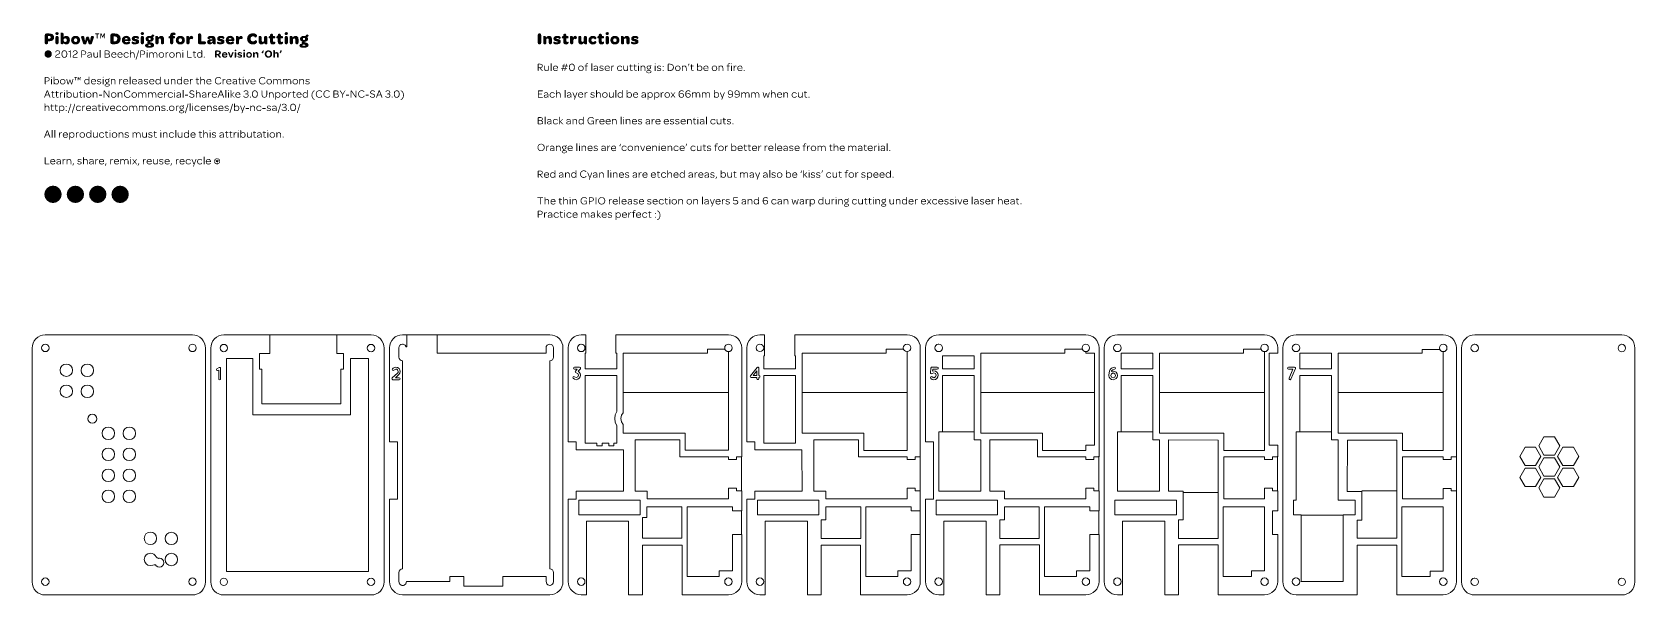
# Model space of a CAD drawing. Header units: millimetres. Extents: x 17 to 627, y 20 to 235.
import ezdxf

# ---------------------------------------------------------------- set-up
doc = ezdxf.new("R2010")
doc.units = ezdxf.units.MM
doc.layers.add('H', color=7, linetype='CONTINUOUS', lineweight=5)
doc.layers.add('P', color=7, linetype='BYLAYER', lineweight=5)

msp = doc.modelspace()

# ---------------------------------------------------------------- hatches: boundary and pattern name
at = {"layer": 'H', "linetype": 'CONTINUOUS'}
for points in [[(22.86, 230.593), (22.701, 230.152), (22.296, 230.011), (22.119, 230.011), (21.696, 230.152), (21.555, 230.593), (21.555, 233.433), (21.749, 233.962), (22.225, 234.139), (23.301, 234.139), (24.077, 234.033), (24.659, 233.768), (25.03, 233.292), (25.135, 232.657), (25.03, 232.004), (24.677, 231.546), (24.095, 231.281), (23.336, 231.175), (22.86, 231.175), (22.825, 232.11), (23.283, 232.11), (23.724, 232.269), (23.883, 232.639), (23.724, 233.063), (23.283, 233.186), (22.825, 233.186), (22.825, 232.11), (22.86, 231.175), (22.86, 230.593)], [(26.264, 233.521), (25.788, 233.68), (25.594, 234.103), (25.788, 234.527), (26.229, 234.685), (26.741, 234.527), (26.899, 234.103), (26.741, 233.68), (26.264, 233.521), (26.264, 233.521)], [(25.788, 230.117), (25.647, 230.593), (25.647, 232.622), (25.788, 233.08), (26.176, 233.204), (26.317, 233.204), (26.705, 233.08), (26.864, 232.622), (26.864, 230.593), (26.705, 230.135), (26.335, 230.011), (26.211, 230.011), (25.788, 230.117), (25.788, 230.117)], [(28.787, 230.505), (28.981, 231.034), (29.404, 230.875), (29.845, 231.087), (30.004, 231.599), (29.845, 232.093), (29.404, 232.304), (29.034, 232.198), (28.787, 231.934), (28.787, 231.44), (28.981, 231.034), (28.787, 230.505), (28.628, 230.117), (28.258, 230.011), (28.152, 230.011), (27.764, 230.135), (27.605, 230.593), (27.605, 234.368), (27.728, 234.456), (28.046, 234.509), (28.31, 234.456), (28.575, 234.315), (28.734, 234.033), (28.822, 233.574), (28.822, 232.78), (29.192, 233.133), (29.722, 233.239), (30.321, 233.133), (30.78, 232.816), (31.062, 232.287), (31.168, 231.599), (31.062, 230.928), (30.78, 230.399), (30.321, 230.064), (29.722, 229.958), (29.157, 230.117), (28.787, 230.505), (28.787, 230.505)], [(33.32, 229.941), (33.32, 230.858), (33.814, 231.069), (34.008, 231.599), (33.814, 232.11), (33.32, 232.322), (32.844, 232.11), (32.65, 231.599), (32.844, 231.069), (33.32, 230.858), (33.32, 229.941), (32.597, 230.064), (32.068, 230.382), (31.732, 230.911), (31.591, 231.599), (31.732, 232.269), (32.068, 232.798), (32.632, 233.133), (33.338, 233.239), (34.025, 233.133), (34.59, 232.798), (34.925, 232.269), (35.066, 231.599), (34.925, 230.911), (34.59, 230.382), (34.025, 230.064), (33.32, 229.941), (33.32, 229.941)], [(36.777, 229.976), (36.618, 230.011), (36.442, 230.064), (36.301, 230.135), (36.195, 230.329), (35.348, 232.869), (35.401, 232.939), (35.56, 233.08), (35.825, 233.186), (36.089, 233.239), (36.248, 233.204), (36.407, 233.133), (36.548, 232.992), (36.618, 232.763), (36.918, 231.246), (37.306, 232.569), (37.518, 232.869), (37.888, 232.974), (38.259, 232.869), (38.47, 232.569), (38.823, 231.334), (39.088, 232.763), (39.299, 233.133), (39.617, 233.239), (39.882, 233.186), (40.111, 233.08), (40.305, 232.939), (40.358, 232.869), (39.511, 230.329), (39.423, 230.135), (39.264, 230.064), (39.088, 230.011), (38.929, 229.976), (38.664, 230.011), (38.47, 230.064), (38.347, 230.188), (38.241, 230.399), (37.835, 231.616), (37.465, 230.399), (37.236, 230.064), (36.777, 229.976), (36.777, 229.976)], [(40.852, 233.856), (40.711, 233.98), (40.852, 234.139), (42.228, 234.139), (42.386, 234.015), (42.228, 233.856), (41.716, 233.856), (41.716, 232.339), (41.557, 232.181), (41.381, 232.339), (41.381, 233.856), (40.852, 233.856)], [(42.704, 232.339), (42.704, 233.98), (42.88, 234.174), (43.039, 234.174), (43.145, 234.139), (43.233, 234.033), (43.621, 233.027), (44.027, 234.033), (44.097, 234.139), (44.203, 234.174), (44.362, 234.174), (44.521, 233.98), (44.521, 232.339), (44.397, 232.181), (44.203, 232.339), (44.203, 233.715), (43.815, 232.692), (43.762, 232.639), (43.621, 232.604), (43.498, 232.639), (43.445, 232.692), (43.021, 233.698), (43.021, 232.339), (42.915, 232.181), (42.704, 232.339), (42.704, 232.339)], [(46.99, 230.099), (46.761, 230.223), (46.62, 230.47), (46.549, 230.734), (46.549, 233.433), (46.725, 233.962), (47.237, 234.139), (48.313, 234.139), (49.213, 234.015), (49.9, 233.592), (50.324, 232.957), (50.483, 232.11), (50.324, 231.263), (49.9, 230.593), (49.195, 230.17), (48.295, 230.046), (48.242, 231.105), (48.948, 231.369), (49.248, 232.11), (48.983, 232.816), (48.26, 233.063), (47.819, 233.063), (47.819, 231.105), (48.242, 231.105), (48.295, 230.046), (47.255, 230.046), (46.99, 230.099), (46.99, 230.099)], [(52.264, 230.928), (52.74, 230.787), (53.217, 230.893), (53.516, 231.193), (53.587, 231.193), (53.799, 231.105), (53.993, 230.946), (54.063, 230.681), (53.993, 230.399), (53.728, 230.152), (52.687, 229.941), (51.947, 230.046), (51.4, 230.364), (51.047, 230.893), (50.941, 231.581), (51.047, 232.251), (51.4, 232.78), (51.947, 233.116), (52.617, 233.257), (53.269, 233.116), (53.799, 232.798), (54.116, 232.304), (54.257, 231.687), (54.257, 231.616), (54.204, 231.369), (54.01, 231.299), (52.035, 231.299), (51.999, 231.898), (53.146, 231.898), (53.005, 232.304), (52.617, 232.463), (52.193, 232.304), (51.999, 231.898), (52.035, 231.299), (52.264, 230.928), (52.264, 230.928)], [(56.021, 229.958), (55.386, 230.011), (54.963, 230.17), (54.698, 230.382), (54.61, 230.664), (54.663, 230.875), (54.769, 231.017), (54.875, 231.122), (55.351, 230.875), (55.933, 230.77), (56.233, 230.805), (56.339, 230.928), (56.18, 231.087), (55.809, 231.175), (55.457, 231.246), (55.122, 231.405), (54.822, 231.704), (54.698, 232.181), (54.804, 232.604), (55.069, 232.939), (55.51, 233.151), (56.092, 233.239), (56.674, 233.186), (57.097, 233.045), (57.362, 232.816), (57.45, 232.516), (57.397, 232.304), (57.291, 232.145), (57.15, 232.075), (57.097, 232.022), (56.674, 232.304), (56.18, 232.41), (55.915, 232.392), (55.809, 232.251), (55.968, 232.093), (56.356, 232.022), (56.709, 231.934), (57.079, 231.775), (57.397, 231.493), (57.503, 231.034), (57.415, 230.593), (57.132, 230.24), (56.021, 229.958), (56.021, 229.958)], [(58.738, 233.521), (58.261, 233.68), (58.067, 234.103), (58.261, 234.527), (58.702, 234.685), (59.214, 234.527), (59.373, 234.103), (59.214, 233.68), (58.738, 233.521), (58.738, 233.521)], [(58.261, 230.117), (58.12, 230.593), (58.12, 232.622), (58.261, 233.08), (58.649, 233.204), (58.79, 233.204), (59.178, 233.08), (59.337, 232.622), (59.337, 230.593), (59.178, 230.135), (58.808, 230.011), (58.685, 230.011), (58.261, 230.117), (58.261, 230.117)], [(62.159, 233.38), (62.406, 233.662), (62.724, 233.768), (62.988, 233.698), (63.165, 233.504), (63.271, 233.345), (63.306, 233.239), (62.742, 232.763), (62.953, 232.445), (63.041, 232.057), (62.936, 231.599), (62.636, 231.263), (62.159, 231.017), (61.56, 230.946), (61.472, 231.599), (61.789, 231.74), (61.93, 232.075), (61.789, 232.392), (61.472, 232.498), (61.154, 232.392), (61.048, 232.075), (61.154, 231.74), (61.472, 231.599), (61.56, 230.946), (61.613, 230.858), (61.771, 230.787), (62.001, 230.734), (62.318, 230.646), (62.636, 230.523), (62.936, 230.329), (63.147, 230.064), (63.218, 229.729), (63.112, 229.306), (62.777, 228.988), (62.212, 228.776), (61.472, 228.688), (60.678, 228.741), (60.149, 228.9), (59.831, 229.2), (59.725, 229.588), (59.99, 230.099), (60.713, 230.329), (61.031, 229.852), (60.889, 229.676), (61.031, 229.482), (61.472, 229.411), (61.93, 229.482), (62.054, 229.676), (61.877, 229.852), (61.419, 229.958), (61.031, 229.852), (60.713, 230.329), (60.607, 230.628), (60.678, 230.858), (60.872, 231.017), (60.184, 231.387), (59.937, 232.057), (60.043, 232.533), (60.396, 232.904), (60.872, 233.168), (61.472, 233.239), (61.789, 233.221), (62.054, 233.168), (62.159, 233.38)], [(64.823, 232.657), (65.246, 233.08), (65.881, 233.239), (66.375, 233.133), (66.728, 232.869), (66.94, 232.463), (66.993, 231.987), (66.993, 230.593), (66.834, 230.135), (66.428, 230.011), (66.322, 230.011), (65.934, 230.117), (65.775, 230.593), (65.775, 231.775), (65.67, 232.128), (65.352, 232.251), (65.088, 232.181), (64.876, 231.987), (64.876, 230.593), (64.735, 230.117), (64.347, 230.011), (64.206, 230.011), (63.818, 230.117), (63.659, 230.593), (63.659, 233.08), (63.818, 233.151), (64.135, 233.204), (64.347, 233.186), (64.558, 233.098), (64.717, 232.922), (64.823, 232.657), (64.823, 232.657)], [(69.127, 232.251), (68.792, 232.357), (68.651, 232.692), (68.792, 233.063), (69.127, 233.168), (69.268, 233.168), (69.268, 233.257), (69.374, 233.892), (69.603, 234.262), (70.009, 234.474), (70.485, 234.527), (71.173, 234.368), (71.385, 233.962), (71.332, 233.751), (71.279, 233.627), (71.191, 233.521), (70.979, 233.592), (70.75, 233.627), (70.503, 233.539), (70.432, 233.274), (70.432, 233.168), (70.714, 233.168), (71.085, 233.063), (71.191, 232.745), (71.191, 232.675), (71.085, 232.357), (70.714, 232.251), (70.485, 232.251), (70.485, 230.576), (70.344, 230.135), (69.956, 229.993), (69.815, 229.993), (69.427, 230.135), (69.268, 230.576), (69.268, 232.251), (69.127, 232.251)], [(73.166, 229.941), (73.166, 230.858), (73.678, 231.069), (73.854, 231.599), (73.678, 232.11), (73.166, 232.322), (72.69, 232.11), (72.513, 231.599), (72.69, 231.069), (73.166, 230.858), (73.166, 229.941), (72.461, 230.064), (71.931, 230.382), (71.579, 230.911), (71.455, 231.599), (71.579, 232.269), (71.931, 232.798), (72.478, 233.133), (73.201, 233.239), (73.889, 233.133), (74.436, 232.798), (74.789, 232.269), (74.912, 231.599), (74.789, 230.911), (74.436, 230.382), (73.889, 230.064), (73.166, 229.941), (73.166, 229.941)], [(76.641, 232.639), (76.941, 233.098), (77.417, 233.257), (77.893, 233.063), (78.07, 232.586), (78.017, 232.269), (77.893, 232.093), (77.752, 231.987), (77.682, 231.951), (77.488, 232.057), (77.258, 232.11), (76.835, 231.934), (76.694, 231.352), (76.694, 230.576), (76.535, 230.135), (76.165, 229.993), (76.041, 229.993), (75.636, 230.135), (75.477, 230.576), (75.477, 233.063), (75.618, 233.168), (75.953, 233.221), (76.165, 233.204), (76.359, 233.098), (76.535, 232.939), (76.641, 232.639), (76.641, 232.639)], [(80.01, 230.188), (79.851, 230.717), (79.851, 233.574), (79.975, 234.033), (80.398, 234.156), (80.557, 234.156), (80.98, 234.033), (81.121, 233.574), (81.121, 231.14), (82.391, 231.14), (82.815, 231.017), (82.973, 230.611), (82.815, 230.17), (82.391, 230.029), (80.504, 230.029), (80.01, 230.188), (80.01, 230.188)], [(84.914, 232.375), (84.649, 232.339), (84.473, 232.234), (84.367, 232.11), (84.279, 231.969), (84.155, 231.951), (83.891, 232.004), (83.591, 232.128), (83.467, 232.445), (83.573, 232.798), (83.838, 233.027), (84.314, 233.186), (85.002, 233.239), (85.743, 233.168), (86.219, 232.922), (86.501, 232.498), (86.607, 231.916), (86.607, 230.117), (86.448, 230.011), (86.131, 229.993), (85.707, 230.117), (85.443, 230.487), (85.266, 230.858), (85.425, 231.263), (85.425, 231.369), (85.266, 231.369), (84.702, 231.263), (84.526, 231.017), (84.596, 230.787), (84.861, 230.699), (85.266, 230.858), (85.443, 230.487), (85.019, 230.117), (84.384, 229.958), (83.961, 230.046), (83.644, 230.223), (83.432, 230.523), (83.361, 230.893), (83.467, 231.369), (83.802, 231.704), (84.42, 231.898), (85.284, 231.969), (85.39, 231.969), (85.266, 232.269), (84.914, 232.375), (84.914, 232.375)], [(88.512, 229.958), (87.877, 230.011), (87.454, 230.17), (87.189, 230.382), (87.101, 230.664), (87.154, 230.875), (87.26, 231.017), (87.365, 231.122), (87.842, 230.875), (88.424, 230.77), (88.724, 230.805), (88.829, 230.928), (88.671, 231.087), (88.3, 231.175), (87.948, 231.246), (87.612, 231.405), (87.313, 231.704), (87.189, 232.181), (87.295, 232.604), (87.559, 232.939), (88, 233.151), (88.583, 233.239), (89.165, 233.186), (89.588, 233.045), (89.853, 232.816), (89.941, 232.516), (89.888, 232.304), (89.782, 232.145), (89.641, 232.075), (89.588, 232.022), (89.165, 232.304), (88.671, 232.41), (88.406, 232.392), (88.3, 232.251), (88.459, 232.093), (88.847, 232.022), (89.2, 231.934), (89.57, 231.775), (89.888, 231.493), (89.994, 231.034), (89.905, 230.593), (89.623, 230.24), (88.512, 229.958), (88.512, 229.958)], [(91.775, 230.928), (92.251, 230.787), (92.728, 230.893), (93.028, 231.193), (93.098, 231.193), (93.31, 231.105), (93.504, 230.946), (93.574, 230.681), (93.504, 230.399), (93.239, 230.152), (92.198, 229.941), (91.458, 230.046), (90.911, 230.364), (90.558, 230.893), (90.452, 231.581), (90.558, 232.251), (90.911, 232.78), (91.458, 233.116), (92.128, 233.257), (92.781, 233.116), (93.31, 232.798), (93.627, 232.304), (93.768, 231.687), (93.768, 231.616), (93.715, 231.369), (93.521, 231.299), (91.546, 231.299), (91.511, 231.898), (92.657, 231.898), (92.516, 232.304), (92.128, 232.463), (91.705, 232.304), (91.511, 231.898), (91.546, 231.299), (91.775, 230.928), (91.775, 230.928)], [(95.479, 232.639), (95.779, 233.098), (96.255, 233.257), (96.732, 233.063), (96.908, 232.586), (96.855, 232.269), (96.732, 232.093), (96.591, 231.987), (96.52, 231.951), (96.326, 232.057), (96.097, 232.11), (95.673, 231.934), (95.532, 231.352), (95.532, 230.576), (95.373, 230.135), (95.003, 229.993), (94.88, 229.993), (94.474, 230.135), (94.315, 230.576), (94.315, 233.063), (94.456, 233.168), (94.791, 233.221), (95.003, 233.204), (95.197, 233.098), (95.373, 232.939), (95.479, 232.639), (95.479, 232.639)], [(100.736, 229.941), (99.854, 230.099), (99.201, 230.54), (98.743, 231.228), (98.584, 232.11), (98.743, 232.957), (99.201, 233.645), (99.854, 234.068), (100.753, 234.227), (101.494, 234.139), (102.006, 233.874), (102.27, 233.557), (102.376, 233.221), (102.235, 232.904), (102.006, 232.71), (101.759, 232.604), (101.635, 232.604), (101.318, 232.957), (100.806, 233.08), (100.471, 233.01), (100.171, 232.798), (99.96, 232.498), (99.907, 232.11), (99.96, 231.687), (100.171, 231.387), (100.471, 231.175), (100.806, 231.105), (101.335, 231.228), (101.635, 231.599), (101.759, 231.599), (102.023, 231.528), (102.27, 231.316), (102.376, 230.999), (102.288, 230.646), (102.006, 230.311), (101.494, 230.046), (100.736, 229.941), (100.736, 229.941)], [(105.075, 230.523), (104.669, 230.135), (104.034, 229.941), (103.54, 230.046), (103.188, 230.346), (102.976, 230.734), (102.923, 231.193), (102.923, 232.622), (103.082, 233.098), (103.487, 233.221), (103.593, 233.221), (103.981, 233.098), (104.14, 232.622), (104.14, 231.405), (104.246, 231.087), (104.563, 230.946), (104.828, 230.999), (105.04, 231.193), (105.04, 232.622), (105.181, 233.098), (105.569, 233.221), (105.71, 233.221), (106.098, 233.098), (106.257, 232.622), (106.257, 230.152), (106.204, 230.099), (106.098, 230.046), (105.974, 230.029), (105.78, 229.993), (105.569, 230.029), (105.392, 230.135), (105.198, 230.293), (105.075, 230.523), (105.075, 230.523)], [(107.227, 232.251), (106.892, 232.357), (106.751, 232.675), (106.751, 232.745), (106.892, 233.063), (107.227, 233.168), (107.315, 233.168), (107.315, 233.486), (107.438, 233.909), (107.862, 234.068), (107.968, 234.068), (108.338, 233.945), (108.497, 233.486), (108.497, 233.168), (108.867, 233.168), (109.238, 233.063), (109.343, 232.745), (109.22, 232.357), (108.85, 232.251), (108.479, 232.251), (108.479, 231.211), (108.744, 230.893), (108.955, 230.946), (109.114, 231.087), (109.238, 230.981), (109.326, 230.84), (109.379, 230.628), (109.114, 230.135), (108.426, 229.941), (107.915, 230.029), (107.58, 230.24), (107.386, 230.576), (107.315, 231.087), (107.315, 232.251), (107.227, 232.251)], [(110.155, 232.251), (109.82, 232.357), (109.679, 232.675), (109.679, 232.745), (109.82, 233.063), (110.155, 233.168), (110.243, 233.168), (110.243, 233.486), (110.367, 233.909), (110.79, 234.068), (110.896, 234.068), (111.266, 233.945), (111.425, 233.486), (111.425, 233.168), (111.795, 233.168), (112.166, 233.063), (112.272, 232.745), (112.148, 232.357), (111.778, 232.251), (111.407, 232.251), (111.407, 231.211), (111.672, 230.893), (111.883, 230.946), (112.042, 231.087), (112.166, 230.981), (112.254, 230.84), (112.307, 230.628), (112.042, 230.135), (111.354, 229.941), (110.843, 230.029), (110.508, 230.24), (110.314, 230.576), (110.243, 231.087), (110.243, 232.251), (110.155, 232.251)], [(113.489, 233.521), (113.012, 233.68), (112.818, 234.103), (113.012, 234.527), (113.453, 234.685), (113.965, 234.527), (114.124, 234.103), (113.965, 233.68), (113.489, 233.521), (113.489, 233.521)], [(113.012, 230.117), (112.871, 230.593), (112.871, 232.622), (113.012, 233.08), (113.4, 233.204), (113.542, 233.204), (113.93, 233.08), (114.088, 232.622), (114.088, 230.593), (113.93, 230.135), (113.559, 230.011), (113.436, 230.011), (113.012, 230.117), (113.012, 230.117)], [(115.976, 232.657), (116.399, 233.08), (117.034, 233.239), (117.546, 233.133), (117.881, 232.869), (118.092, 232.463), (118.145, 231.987), (118.145, 230.593), (117.987, 230.135), (117.598, 230.011), (117.493, 230.011), (117.087, 230.117), (116.928, 230.593), (116.928, 231.775), (116.822, 232.128), (116.505, 232.251), (116.24, 232.181), (116.029, 231.987), (116.029, 230.593), (115.905, 230.117), (115.499, 230.011), (115.376, 230.011), (114.97, 230.117), (114.812, 230.593), (114.812, 233.08), (114.97, 233.151), (115.288, 233.204), (115.499, 233.186), (115.711, 233.098), (115.87, 232.922), (115.976, 232.657), (115.976, 232.657)], [(120.915, 233.38), (121.162, 233.662), (121.479, 233.768), (121.744, 233.698), (121.92, 233.504), (122.026, 233.345), (122.061, 233.239), (121.497, 232.763), (121.708, 232.445), (121.797, 232.057), (121.691, 231.599), (121.391, 231.263), (120.915, 231.017), (120.315, 230.946), (120.227, 231.599), (120.544, 231.74), (120.685, 232.075), (120.544, 232.392), (120.227, 232.498), (119.909, 232.392), (119.803, 232.075), (119.909, 231.74), (120.227, 231.599), (120.315, 230.946), (120.368, 230.858), (120.527, 230.787), (120.756, 230.734), (121.073, 230.646), (121.391, 230.523), (121.691, 230.329), (121.902, 230.064), (121.973, 229.729), (121.867, 229.306), (121.532, 228.988), (120.968, 228.776), (120.227, 228.688), (119.433, 228.741), (118.904, 228.9), (118.586, 229.2), (118.48, 229.588), (118.745, 230.099), (119.468, 230.329), (119.786, 229.852), (119.645, 229.676), (119.786, 229.482), (120.227, 229.411), (120.685, 229.482), (120.809, 229.676), (120.632, 229.852), (120.174, 229.958), (119.786, 229.852), (119.468, 230.329), (119.362, 230.628), (119.433, 230.858), (119.627, 231.017), (118.939, 231.387), (118.692, 232.057), (118.798, 232.533), (119.151, 232.904), (119.627, 233.168), (120.227, 233.239), (120.544, 233.221), (120.809, 233.168), (120.915, 233.38)], [(209.197, 230.576), (209.197, 233.592), (209.321, 234.015), (209.744, 234.174), (209.938, 234.174), (210.361, 234.015), (210.485, 233.592), (210.485, 230.576), (210.361, 230.152), (209.938, 229.993), (209.744, 229.993), (209.321, 230.152), (209.197, 230.576), (209.197, 230.576)], [(212.408, 232.657), (212.831, 233.08), (213.466, 233.239), (213.977, 233.133), (214.313, 232.869), (214.524, 232.463), (214.577, 231.987), (214.577, 230.593), (214.418, 230.135), (214.03, 230.011), (213.924, 230.011), (213.519, 230.117), (213.36, 230.593), (213.36, 231.775), (213.254, 232.128), (212.937, 232.251), (212.672, 232.181), (212.46, 231.987), (212.46, 230.593), (212.337, 230.117), (211.931, 230.011), (211.808, 230.011), (211.402, 230.117), (211.243, 230.593), (211.243, 233.08), (211.402, 233.151), (211.72, 233.204), (211.931, 233.186), (212.143, 233.098), (212.302, 232.922), (212.408, 232.657), (212.408, 232.657)], [(216.464, 229.958), (215.829, 230.011), (215.406, 230.17), (215.142, 230.382), (215.071, 230.664), (215.124, 230.875), (215.23, 231.017), (215.336, 231.122), (215.812, 230.875), (216.394, 230.77), (216.676, 230.805), (216.782, 230.928), (216.623, 231.087), (216.253, 231.175), (215.918, 231.246), (215.565, 231.405), (215.283, 231.704), (215.142, 232.181), (215.247, 232.604), (215.512, 232.939), (215.971, 233.151), (216.553, 233.239), (217.135, 233.186), (217.558, 233.045), (217.823, 232.816), (217.893, 232.516), (217.84, 232.304), (217.717, 232.145), (217.611, 232.075), (217.558, 232.022), (217.135, 232.304), (216.623, 232.41), (216.359, 232.392), (216.253, 232.251), (216.412, 232.093), (216.817, 232.022), (217.152, 231.934), (217.523, 231.775), (217.84, 231.493), (217.946, 231.034), (217.84, 230.593), (217.576, 230.24), (216.464, 229.958), (216.464, 229.958)], [(218.81, 232.251), (218.458, 232.357), (218.334, 232.675), (218.334, 232.745), (218.458, 233.063), (218.81, 233.168), (218.881, 233.168), (218.881, 233.486), (219.022, 233.909), (219.445, 234.068), (219.551, 234.068), (219.922, 233.945), (220.08, 233.486), (220.08, 233.168), (220.451, 233.168), (220.821, 233.063), (220.927, 232.745), (220.786, 232.357), (220.416, 232.251), (220.045, 232.251), (220.045, 231.211), (220.31, 230.893), (220.521, 230.946), (220.68, 231.087), (220.821, 230.981), (220.892, 230.84), (220.945, 230.628), (220.68, 230.135), (219.992, 229.941), (219.498, 230.029), (219.146, 230.24), (218.969, 230.576), (218.881, 231.087), (218.881, 232.251), (218.81, 232.251)], [(222.656, 232.639), (222.956, 233.098), (223.432, 233.257), (223.908, 233.063), (224.084, 232.586), (224.032, 232.269), (223.908, 232.093), (223.767, 231.987), (223.696, 231.951), (223.502, 232.057), (223.273, 232.11), (222.85, 231.934), (222.709, 231.352), (222.709, 230.576), (222.55, 230.135), (222.179, 229.993), (222.056, 229.993), (221.65, 230.135), (221.492, 230.576), (221.492, 233.063), (221.633, 233.168), (221.968, 233.221), (222.179, 233.204), (222.373, 233.098), (222.55, 232.939), (222.656, 232.639), (222.656, 232.639)], [(226.73, 230.523), (226.325, 230.135), (225.69, 229.941), (225.196, 230.046), (224.843, 230.346), (224.631, 230.734), (224.578, 231.193), (224.578, 232.622), (224.737, 233.098), (225.143, 233.221), (225.249, 233.221), (225.637, 233.098), (225.795, 232.622), (225.795, 231.405), (225.901, 231.087), (226.219, 230.946), (226.483, 230.999), (226.695, 231.193), (226.695, 232.622), (226.836, 233.098), (227.224, 233.221), (227.365, 233.221), (227.753, 233.098), (227.912, 232.622), (227.912, 230.152), (227.859, 230.099), (227.753, 230.046), (227.63, 230.029), (227.436, 229.993), (227.224, 230.029), (227.013, 230.135), (226.854, 230.293), (226.73, 230.523), (226.73, 230.523)], [(230.152, 229.941), (229.482, 230.064), (228.953, 230.417), (228.618, 230.946), (228.477, 231.599), (228.618, 232.269), (228.953, 232.798), (229.482, 233.116), (230.152, 233.239), (230.787, 233.168), (231.211, 232.957), (231.422, 232.657), (231.493, 232.392), (231.387, 232.11), (231.175, 231.951), (230.964, 231.863), (230.858, 231.863), (230.628, 232.181), (230.223, 232.287), (229.747, 232.11), (229.57, 231.599), (229.747, 231.105), (230.223, 230.893), (230.628, 231.017), (230.858, 231.316), (230.964, 231.316), (231.175, 231.263), (231.387, 231.069), (231.493, 230.787), (231.422, 230.523), (231.175, 230.258), (230.787, 230.046), (230.152, 229.941), (230.152, 229.941)], [(232.304, 232.251), (231.951, 232.357), (231.828, 232.675), (231.828, 232.745), (231.951, 233.063), (232.304, 233.168), (232.375, 233.168), (232.375, 233.486), (232.516, 233.909), (232.939, 234.068), (233.045, 234.068), (233.415, 233.945), (233.574, 233.486), (233.574, 233.168), (233.945, 233.168), (234.315, 233.063), (234.421, 232.745), (234.28, 232.357), (233.909, 232.251), (233.539, 232.251), (233.539, 231.211), (233.803, 230.893), (234.015, 230.946), (234.174, 231.087), (234.315, 230.981), (234.386, 230.84), (234.438, 230.628), (234.174, 230.135), (233.486, 229.941), (232.992, 230.029), (232.639, 230.24), (232.463, 230.576), (232.375, 231.087), (232.375, 232.251), (232.304, 232.251)], [(235.62, 233.521), (235.144, 233.68), (234.968, 234.103), (235.144, 234.527), (235.603, 234.685), (236.097, 234.527), (236.255, 234.103), (236.097, 233.68), (235.62, 233.521), (235.62, 233.521)], [(235.144, 230.117), (235.021, 230.593), (235.021, 232.622), (235.144, 233.08), (235.55, 233.204), (235.673, 233.204), (236.079, 233.08), (236.238, 232.622), (236.238, 230.593), (236.079, 230.135), (235.708, 230.011), (235.567, 230.011), (235.144, 230.117), (235.144, 230.117)], [(238.531, 229.941), (238.531, 230.858), (239.025, 231.069), (239.219, 231.599), (239.025, 232.11), (238.531, 232.322), (238.054, 232.11), (237.86, 231.599), (238.054, 231.069), (238.531, 230.858), (238.531, 229.941), (237.808, 230.064), (237.278, 230.382), (236.943, 230.911), (236.802, 231.599), (236.943, 232.269), (237.278, 232.798), (237.843, 233.133), (238.548, 233.239), (239.236, 233.133), (239.801, 232.798), (240.136, 232.269), (240.277, 231.599), (240.136, 230.911), (239.801, 230.382), (239.236, 230.064), (238.531, 229.941), (238.531, 229.941)], [(241.988, 232.657), (242.411, 233.08), (243.046, 233.239), (243.558, 233.133), (243.893, 232.869), (244.105, 232.463), (244.158, 231.987), (244.158, 230.593), (243.999, 230.135), (243.611, 230.011), (243.505, 230.011), (243.099, 230.117), (242.94, 230.593), (242.94, 231.775), (242.835, 232.128), (242.517, 232.251), (242.253, 232.181), (242.041, 231.987), (242.041, 230.593), (241.917, 230.117), (241.512, 230.011), (241.388, 230.011), (240.983, 230.117), (240.824, 230.593), (240.824, 233.08), (240.983, 233.151), (241.3, 233.204), (241.512, 233.186), (241.723, 233.098), (241.882, 232.922), (241.988, 232.657), (241.988, 232.657)], [(246.045, 229.958), (245.41, 230.011), (244.987, 230.17), (244.722, 230.382), (244.634, 230.664), (244.687, 230.875), (244.793, 231.017), (244.898, 231.122), (245.375, 230.875), (245.957, 230.77), (246.257, 230.805), (246.362, 230.928), (246.204, 231.087), (245.833, 231.175), (245.48, 231.246), (245.145, 231.405), (244.845, 231.704), (244.722, 232.181), (244.828, 232.604), (245.092, 232.939), (245.533, 233.151), (246.115, 233.239), (246.698, 233.186), (247.121, 233.045), (247.385, 232.816), (247.474, 232.516), (247.421, 232.304), (247.28, 232.145), (247.174, 232.075), (247.121, 232.022), (246.698, 232.304), (246.204, 232.41), (245.939, 232.392), (245.833, 232.251), (245.992, 232.093), (246.38, 232.022), (246.733, 231.934), (247.103, 231.775), (247.421, 231.493), (247.527, 231.034), (247.421, 230.593), (247.156, 230.24), (246.045, 229.958), (246.045, 229.958)], [(22.878, 224.913), (22.331, 225.019), (21.872, 225.319), (21.59, 225.743), (21.502, 226.325), (21.608, 226.871), (21.908, 227.348), (22.331, 227.648), (22.878, 227.753), (23.442, 227.648), (23.883, 227.348), (24.183, 226.907), (24.289, 226.325), (24.183, 225.76), (23.883, 225.319), (23.442, 225.019), (22.878, 224.913), (22.878, 224.913)], [(22.878, 225.108), (23.354, 225.213), (23.724, 225.443), (23.971, 225.813), (24.042, 226.325), (23.971, 226.801), (23.707, 227.189), (23.336, 227.453), (22.878, 227.542), (22.401, 227.453), (22.031, 227.189), (21.802, 226.818), (21.713, 226.325), (21.819, 225.848), (22.066, 225.443), (22.437, 225.213), (22.878, 225.108), (22.878, 225.108)], [(22.913, 225.548), (22.613, 225.637), (22.384, 225.76), (22.225, 226.007), (22.172, 226.325), (22.225, 226.607), (22.384, 226.854), (22.613, 227.013), (22.913, 227.083), (23.195, 227.013), (23.407, 226.907), (23.495, 226.748), (23.46, 226.66), (23.354, 226.607), (23.178, 226.766), (22.913, 226.854), (22.719, 226.801), (22.56, 226.695), (22.454, 226.536), (22.437, 226.325), (22.454, 226.113), (22.56, 225.954), (22.719, 225.848), (22.931, 225.795), (23.195, 225.866), (23.354, 226.06), (23.442, 226.025), (23.495, 225.919), (23.407, 225.743), (23.23, 225.601), (22.913, 225.548), (22.913, 225.548)], [(27.358, 225.196), (27.517, 225.09), (27.358, 224.966), (25.77, 224.966), (25.576, 225.125), (25.576, 225.196), (25.665, 225.601), (25.841, 225.884), (26.141, 226.095), (26.423, 226.254), (26.723, 226.395), (26.935, 226.554), (27.093, 226.73), (27.164, 226.942), (26.988, 227.348), (26.529, 227.471), (26.247, 227.418), (26.035, 227.312), (25.894, 227.136), (25.788, 226.924), (25.718, 226.924), (25.629, 226.977), (25.612, 227.083), (25.665, 227.259), (25.841, 227.506), (26.141, 227.665), (26.564, 227.736), (27.199, 227.524), (27.464, 226.942), (27.376, 226.624), (27.199, 226.395), (26.935, 226.201), (26.617, 226.042), (26.353, 225.919), (26.106, 225.76), (25.929, 225.548), (25.876, 225.249), (25.876, 225.196), (27.358, 225.196)], [(29.034, 224.896), (29.034, 225.143), (29.651, 225.425), (29.863, 226.201), (29.863, 226.466), (29.651, 227.224), (29.034, 227.489), (28.452, 227.224), (28.24, 226.466), (28.24, 226.201), (28.452, 225.425), (29.034, 225.143), (29.034, 224.896), (28.593, 224.984), (28.24, 225.249), (28.028, 225.637), (27.958, 226.166), (27.958, 226.466), (28.028, 226.995), (28.24, 227.383), (28.593, 227.648), (29.034, 227.736), (29.51, 227.648), (29.863, 227.383), (30.074, 226.995), (30.145, 226.466), (30.145, 226.201), (30.074, 225.637), (29.863, 225.249), (29.51, 224.984), (29.034, 224.896), (29.034, 224.896)], [(31.062, 227.118), (30.903, 227.083), (30.656, 227.136), (30.586, 227.33), (30.639, 227.436), (30.762, 227.401), (30.903, 227.383), (31.133, 227.489), (31.238, 227.7), (31.38, 227.7), (31.485, 227.559), (31.485, 225.072), (31.38, 224.949), (31.186, 225.072), (31.186, 227.242), (31.062, 227.118), (31.062, 227.118)], [(34.008, 225.196), (34.167, 225.09), (34.008, 224.966), (32.42, 224.966), (32.226, 225.125), (32.226, 225.196), (32.314, 225.601), (32.491, 225.884), (32.791, 226.095), (33.073, 226.254), (33.373, 226.395), (33.584, 226.554), (33.743, 226.73), (33.814, 226.942), (33.637, 227.348), (33.179, 227.471), (32.897, 227.418), (32.685, 227.312), (32.544, 227.136), (32.438, 226.924), (32.367, 226.924), (32.279, 226.977), (32.262, 227.083), (32.314, 227.259), (32.491, 227.506), (32.791, 227.665), (33.214, 227.736), (33.849, 227.524), (34.114, 226.942), (34.025, 226.624), (33.849, 226.395), (33.584, 226.201), (33.267, 226.042), (33.002, 225.919), (32.755, 225.76), (32.579, 225.548), (32.526, 225.249), (32.526, 225.196), (34.008, 225.196)], [(35.807, 225.072), (35.789, 224.966), (35.683, 224.931), (35.525, 225.072), (35.525, 227.524), (35.578, 227.63), (35.683, 227.683), (36.389, 227.683), (37.13, 227.471), (37.394, 226.871), (37.13, 226.236), (36.371, 226.025), (36.371, 226.254), (36.918, 226.413), (37.112, 226.836), (36.918, 227.295), (36.389, 227.418), (35.807, 227.418), (35.807, 226.254), (36.371, 226.254), (36.371, 226.025), (35.807, 226.025), (35.807, 225.072)], [(39.211, 226.236), (39.053, 226.624), (38.629, 226.766), (38.223, 226.66), (37.994, 226.395), (37.906, 226.413), (37.853, 226.466), (37.835, 226.554), (37.888, 226.677), (38.047, 226.836), (38.312, 226.977), (38.647, 227.03), (39.264, 226.818), (39.476, 226.236), (39.476, 224.966), (39.388, 224.931), (39.264, 224.984), (39.211, 225.196), (39.211, 225.284), (38.894, 225.019), (38.753, 225.178), (39, 225.302), (39.158, 225.496), (39.211, 225.76), (39.211, 225.937), (39.07, 225.937), (38.312, 225.813), (38.047, 225.46), (38.153, 225.231), (38.47, 225.125), (38.753, 225.178), (38.894, 225.019), (38.47, 224.913), (37.941, 225.072), (37.747, 225.46), (37.853, 225.778), (38.1, 225.972), (38.541, 226.095), (39.158, 226.148), (39.211, 226.148), (39.211, 226.236)], [(41.31, 224.984), (40.922, 224.913), (40.569, 224.966), (40.305, 225.143), (40.181, 225.407), (40.128, 225.778), (40.128, 226.836), (40.146, 226.942), (40.234, 226.977), (40.358, 226.942), (40.393, 226.836), (40.393, 225.813), (40.552, 225.337), (40.94, 225.143), (41.346, 225.284), (41.61, 225.601), (41.61, 226.836), (41.628, 226.942), (41.716, 226.977), (41.839, 226.942), (41.875, 226.836), (41.875, 224.966), (41.787, 224.931), (41.663, 224.984), (41.61, 225.196), (41.31, 224.984), (41.31, 224.984)], [(42.545, 224.931), (42.898, 224.931), (42.898, 227.842), (42.545, 227.842), (42.545, 224.931)], [(44.45, 224.984), (44.397, 225.125), (44.397, 227.524), (44.45, 227.63), (44.573, 227.683), (45.455, 227.683), (46.108, 227.506), (46.32, 226.977), (46.214, 226.607), (45.879, 226.36), (45.879, 226.607), (46.038, 226.977), (45.896, 227.312), (45.455, 227.418), (44.679, 227.418), (44.679, 226.466), (45.455, 226.466), (45.879, 226.607), (45.879, 226.36), (46.302, 226.131), (46.461, 225.707), (46.214, 225.143), (45.473, 224.966), (45.455, 225.196), (46.002, 225.337), (46.161, 225.725), (45.985, 226.095), (45.473, 226.201), (44.679, 226.201), (44.679, 225.196), (45.455, 225.196), (45.473, 224.966), (44.573, 224.966), (44.45, 224.984), (44.45, 224.984)], [(47.237, 225.584), (47.396, 225.372), (47.643, 225.213), (47.925, 225.16), (48.189, 225.178), (48.383, 225.266), (48.507, 225.372), (48.613, 225.496), (48.701, 225.478), (48.754, 225.425), (48.772, 225.337), (48.719, 225.213), (48.56, 225.072), (48.295, 224.949), (47.925, 224.896), (47.502, 224.966), (47.184, 225.178), (46.955, 225.531), (46.902, 225.954), (46.955, 226.378), (47.166, 226.713), (47.502, 226.924), (47.907, 227.013), (48.295, 226.96), (48.595, 226.748), (48.772, 226.43), (48.86, 226.007), (48.824, 225.901), (48.719, 225.901), (47.166, 225.901), (47.166, 226.113), (48.542, 226.113), (48.348, 226.607), (47.907, 226.766), (47.643, 226.713), (47.431, 226.589), (47.272, 226.378), (47.166, 226.113), (47.166, 225.901), (47.237, 225.584), (47.237, 225.584)], [(49.601, 225.584), (49.759, 225.372), (49.989, 225.213), (50.288, 225.16), (50.553, 225.178), (50.729, 225.266), (50.871, 225.372), (50.976, 225.496), (51.047, 225.478), (51.1, 225.425), (51.135, 225.337), (51.082, 225.213), (50.923, 225.072), (50.659, 224.949), (50.288, 224.896), (49.865, 224.966), (49.548, 225.178), (49.301, 225.531), (49.248, 225.954), (49.301, 226.378), (49.512, 226.713), (49.865, 226.924), (50.253, 227.013), (50.659, 226.96), (50.941, 226.748), (51.135, 226.43), (51.206, 226.007), (51.188, 225.901), (51.082, 225.901), (49.512, 225.901), (49.512, 226.113), (50.888, 226.113), (50.712, 226.607), (50.253, 226.766), (49.989, 226.713), (49.777, 226.589), (49.618, 226.378), (49.512, 226.113), (49.512, 225.901), (49.601, 225.584), (49.601, 225.584)], [(52.617, 224.896), (52.211, 225.002), (51.876, 225.213), (51.664, 225.548), (51.576, 225.972), (51.664, 226.395), (51.876, 226.713), (52.211, 226.96), (52.617, 227.013), (53.005, 226.96), (53.269, 226.801), (53.428, 226.642), (53.481, 226.448), (53.411, 226.342), (53.305, 226.325), (53.217, 226.501), (53.058, 226.642), (52.881, 226.748), (52.617, 226.766), (52.317, 226.713), (52.088, 226.554), (51.929, 226.289), (51.876, 225.972), (51.929, 225.637), (52.088, 225.39), (52.317, 225.213), (52.617, 225.16), (52.881, 225.178), (53.058, 225.284), (53.217, 225.425), (53.305, 225.601), (53.411, 225.584), (53.463, 225.531), (53.428, 225.284), (53.269, 225.108), (53.005, 224.966), (52.617, 224.896), (52.617, 224.896)], [(54.557, 226.907), (54.98, 227.013), (55.333, 226.96), (55.563, 226.766), (55.721, 226.501), (55.774, 226.131), (55.774, 225.072), (55.757, 224.966), (55.651, 224.949), (55.545, 224.966), (55.51, 225.072), (55.51, 226.113), (55.351, 226.589), (54.963, 226.766), (54.487, 226.589), (54.293, 226.078), (54.293, 225.072), (54.275, 224.966), (54.169, 224.949), (54.063, 224.966), (54.028, 225.072), (54.028, 227.806), (54.116, 227.824), (54.24, 227.771), (54.293, 227.559), (54.293, 226.642), (54.557, 226.907), (54.557, 226.907)], [(56.356, 224.102), (56.25, 224.137), (56.198, 224.19), (56.198, 224.296), (56.233, 224.455), (57.238, 227.7), (57.344, 227.7), (57.45, 227.648), (57.45, 227.542), (57.415, 227.383), (56.409, 224.137), (56.356, 224.102), (56.356, 224.102)], [(58.244, 225.072), (58.208, 224.966), (58.103, 224.931), (57.944, 225.072), (57.944, 227.524), (57.997, 227.63), (58.103, 227.683), (58.826, 227.683), (59.567, 227.471), (59.831, 226.871), (59.567, 226.236), (58.79, 226.025), (58.79, 226.254), (59.355, 226.413), (59.531, 226.836), (59.355, 227.295), (58.826, 227.418), (58.244, 227.418), (58.244, 226.254), (58.79, 226.254), (58.79, 226.025), (58.244, 226.025), (58.244, 225.072)], [(60.501, 227.471), (60.343, 227.648), (60.537, 227.842), (60.695, 227.648), (60.501, 227.471), (60.501, 227.471)], [(60.36, 224.931), (60.713, 224.931), (60.713, 226.995), (60.36, 226.995), (60.36, 224.931)], [(61.877, 226.907), (62.248, 227.013), (62.671, 226.907), (62.936, 226.589), (63.2, 226.889), (63.641, 227.013), (64.223, 226.801), (64.417, 226.166), (64.417, 225.055), (64.382, 224.949), (64.276, 224.931), (64.17, 224.949), (64.153, 225.055), (64.153, 226.148), (64.012, 226.624), (63.623, 226.748), (63.271, 226.642), (63.006, 226.36), (63.006, 225.055), (62.988, 224.949), (62.9, 224.931), (62.777, 224.949), (62.742, 225.055), (62.742, 226.148), (62.618, 226.589), (62.212, 226.748), (61.877, 226.642), (61.613, 226.36), (61.613, 225.055), (61.577, 224.949), (61.507, 224.931), (61.366, 224.949), (61.348, 225.055), (61.348, 226.96), (61.454, 226.995), (61.56, 226.942), (61.613, 226.73), (61.877, 226.907), (61.877, 226.907)], [(65.969, 224.896), (65.564, 224.966), (65.229, 225.213), (65.017, 225.548), (64.929, 225.972), (65.017, 226.378), (65.229, 226.713), (65.564, 226.924), (65.67, 226.713), (65.44, 226.554), (65.282, 226.289), (65.229, 225.972), (65.282, 225.637), (65.44, 225.372), (65.67, 225.213), (65.969, 225.125), (66.287, 225.213), (66.516, 225.372), (66.675, 225.637), (66.728, 225.954), (66.675, 226.289), (66.516, 226.536), (66.287, 226.713), (65.969, 226.766), (65.67, 226.713), (65.564, 226.924), (65.969, 227.013), (66.393, 226.924), (66.728, 226.713), (66.94, 226.378), (67.028, 225.954), (66.94, 225.531), (66.728, 225.213), (66.393, 224.966), (65.969, 224.896), (65.969, 224.896)], [(68.351, 227.013), (68.598, 226.96), (68.668, 226.818), (68.615, 226.695), (68.492, 226.748), (68.333, 226.748), (68.121, 226.695), (67.963, 226.501), (67.874, 226.219), (67.822, 225.866), (67.822, 225.072), (67.804, 224.966), (67.716, 224.949), (67.592, 224.966), (67.557, 225.072), (67.557, 226.96), (67.663, 226.977), (67.769, 226.924), (67.822, 226.713), (67.822, 226.589), (68.033, 226.907), (68.351, 227.013), (68.351, 227.013)], [(69.973, 224.896), (69.568, 224.966), (69.233, 225.213), (69.021, 225.548), (68.933, 225.972), (69.021, 226.378), (69.233, 226.713), (69.568, 226.924), (69.674, 226.713), (69.444, 226.554), (69.286, 226.289), (69.233, 225.972), (69.286, 225.637), (69.444, 225.372), (69.674, 225.213), (69.973, 225.125), (70.291, 225.213), (70.52, 225.372), (70.679, 225.637), (70.732, 225.954), (70.679, 226.289), (70.52, 226.536), (70.291, 226.713), (69.973, 226.766), (69.674, 226.713), (69.568, 226.924), (69.973, 227.013), (70.397, 226.924), (70.732, 226.713), (70.944, 226.378), (71.032, 225.954), (70.944, 225.531), (70.732, 225.213), (70.397, 224.966), (69.973, 224.896), (69.973, 224.896)], [(72.09, 226.907), (72.513, 227.013), (72.866, 226.96), (73.131, 226.766), (73.254, 226.483), (73.307, 226.131), (73.307, 225.072), (73.29, 224.966), (73.201, 224.949), (73.078, 224.966), (73.043, 225.072), (73.043, 226.113), (72.884, 226.589), (72.496, 226.766), (72.09, 226.642), (71.826, 226.325), (71.826, 225.072), (71.808, 224.966), (71.72, 224.949), (71.596, 224.966), (71.561, 225.072), (71.561, 226.96), (71.649, 226.977), (71.773, 226.924), (71.826, 226.713), (72.09, 226.907), (72.09, 226.907)], [(74.119, 227.471), (73.96, 227.648), (74.154, 227.842), (74.313, 227.648), (74.119, 227.471), (74.119, 227.471)], [(73.978, 224.931), (74.33, 224.931), (74.33, 226.995), (73.978, 226.995), (73.978, 224.931)], [(75.865, 224.984), (75.847, 225.125), (75.847, 227.577), (75.953, 227.718), (76.129, 227.577), (76.129, 225.231), (77.452, 225.231), (77.558, 225.09), (77.452, 224.966), (76.006, 224.966), (75.865, 224.984), (75.865, 224.984)], [(78.017, 226.713), (77.946, 226.766), (77.911, 226.836), (77.946, 226.942), (78.017, 226.977), (78.228, 226.977), (78.228, 227.312), (78.264, 227.418), (78.334, 227.453), (78.475, 227.418), (78.493, 227.312), (78.493, 226.977), (79.022, 226.977), (79.128, 226.942), (79.163, 226.871), (79.128, 226.766), (79.022, 226.713), (78.493, 226.713), (78.493, 225.566), (78.546, 225.249), (78.793, 225.143), (78.969, 225.178), (79.11, 225.284), (79.181, 225.143), (79.075, 224.984), (78.793, 224.913), (78.37, 225.072), (78.228, 225.548), (78.228, 226.713), (78.017, 226.713)], [(81.209, 227.806), (81.315, 227.824), (81.439, 227.771), (81.492, 227.559), (81.492, 225.072), (81.439, 224.966), (81.368, 224.949), (81.262, 224.966), (81.209, 225.072), (81.209, 225.284), (80.998, 225.337), (81.157, 225.548), (81.209, 225.813), (81.209, 226.289), (80.945, 226.66), (80.486, 226.766), (80.204, 226.713), (79.992, 226.554), (79.834, 226.289), (79.798, 225.972), (79.851, 225.637), (79.992, 225.372), (80.204, 225.213), (80.486, 225.16), (80.751, 225.213), (80.998, 225.337), (81.209, 225.284), (80.892, 225.002), (80.469, 224.913), (80.098, 224.966), (79.781, 225.178), (79.587, 225.531), (79.516, 225.954), (79.587, 226.395), (79.781, 226.713), (80.098, 226.96), (80.486, 227.03), (80.945, 226.907), (81.209, 226.66), (81.209, 227.806)], [(88.635, 225.16), (88.547, 225.055), (88.441, 224.966), (88.265, 224.949), (88.053, 225.002), (87.859, 225.178), (87.277, 225.919), (87.048, 225.919), (87.013, 226.378), (87.489, 226.378), (87.895, 226.501), (88, 226.801), (87.859, 227.118), (87.489, 227.224), (87.013, 227.224), (87.013, 226.378), (87.048, 225.919), (87.048, 225.213), (86.96, 225.019), (86.748, 224.949), (86.678, 224.949), (86.483, 225.019), (86.413, 225.284), (86.413, 227.348), (86.483, 227.595), (86.748, 227.7), (87.542, 227.7), (88.371, 227.489), (88.635, 226.854), (88.441, 226.289), (87.912, 226.025), (88.635, 225.16)], [(89.747, 225.478), (90.135, 225.337), (90.505, 225.425), (90.717, 225.637), (90.858, 225.601), (90.964, 225.531), (91.017, 225.372), (90.964, 225.213), (90.77, 225.055), (90.488, 224.949), (90.117, 224.896), (89.658, 224.966), (89.288, 225.178), (89.076, 225.531), (89.006, 225.972), (89.076, 226.395), (89.288, 226.748), (89.641, 226.977), (90.082, 227.065), (90.488, 226.977), (90.823, 226.766), (91.034, 226.448), (91.087, 226.025), (91.07, 225.866), (90.964, 225.813), (89.535, 225.813), (89.535, 226.166), (90.54, 226.166), (90.399, 226.536), (90.064, 226.66), (89.711, 226.536), (89.535, 226.166), (89.535, 225.813), (89.747, 225.478), (89.747, 225.478)], [(92.375, 225.496), (92.816, 226.73), (92.957, 226.977), (93.133, 227.048), (93.274, 227.03), (93.38, 226.977), (93.451, 226.924), (92.71, 225.09), (92.587, 224.966), (92.393, 224.931), (92.181, 224.966), (92.057, 225.09), (91.317, 226.871), (91.387, 226.977), (91.493, 227.03), (91.634, 227.048), (91.81, 226.977), (91.969, 226.73), (92.375, 225.496)], [(94.156, 227.365), (93.909, 227.436), (93.804, 227.648), (93.909, 227.894), (94.156, 227.965), (94.386, 227.894), (94.474, 227.648), (94.386, 227.436), (94.156, 227.365), (94.156, 227.365)], [(93.909, 224.984), (93.857, 225.213), (93.857, 226.748), (93.909, 226.96), (94.121, 227.048), (94.368, 226.96), (94.439, 226.748), (94.439, 225.213), (94.368, 225.002), (94.174, 224.931), (93.909, 224.984), (93.909, 224.984)], [(95.762, 224.896), (95.109, 225.055), (94.897, 225.337), (94.915, 225.443), (94.968, 225.531), (95.021, 225.584), (95.338, 225.39), (95.744, 225.319), (96.008, 225.372), (96.114, 225.531), (96.079, 225.601), (96.008, 225.69), (95.85, 225.707), (95.656, 225.76), (95.426, 225.813), (95.179, 225.919), (95.003, 226.113), (94.95, 226.395), (95.003, 226.66), (95.179, 226.871), (95.444, 227.013), (95.797, 227.065), (96.432, 226.924), (96.643, 226.607), (96.608, 226.501), (96.538, 226.43), (96.485, 226.378), (96.185, 226.554), (95.85, 226.642), (95.585, 226.589), (95.479, 226.43), (95.532, 226.342), (95.603, 226.289), (95.744, 226.236), (95.92, 226.219), (96.167, 226.131), (96.432, 226.025), (96.608, 225.866), (96.696, 225.584), (96.449, 225.072), (95.762, 224.896), (95.762, 224.896)], [(97.455, 227.365), (97.226, 227.436), (97.12, 227.648), (97.226, 227.894), (97.455, 227.965), (97.702, 227.894), (97.772, 227.648), (97.702, 227.436), (97.455, 227.365), (97.455, 227.365)], [(97.226, 224.984), (97.173, 225.213), (97.173, 226.748), (97.226, 226.96), (97.437, 227.048), (97.667, 226.96), (97.755, 226.748), (97.755, 225.213), (97.667, 225.002), (97.49, 224.931), (97.226, 224.984), (97.226, 224.984)], [(99.307, 224.913), (99.307, 225.354), (99.554, 225.407), (99.73, 225.548), (99.871, 225.725), (99.889, 225.989), (99.871, 226.236), (99.73, 226.413), (99.554, 226.554), (99.307, 226.607), (99.095, 226.554), (98.919, 226.413), (98.778, 226.236), (98.76, 225.989), (98.778, 225.725), (98.919, 225.548), (99.095, 225.407), (99.307, 225.354), (99.307, 224.913), (98.866, 224.984), (98.513, 225.196), (98.302, 225.548), (98.231, 225.989), (98.302, 226.413), (98.513, 226.766), (98.884, 226.995), (99.342, 227.083), (99.783, 226.995), (100.136, 226.766), (100.348, 226.413), (100.418, 225.989), (100.348, 225.548), (100.136, 225.196), (99.766, 224.984), (99.307, 224.913), (99.307, 224.913)], [(101.441, 226.695), (101.741, 226.96), (102.129, 227.065), (102.482, 227.013), (102.711, 226.818), (102.852, 226.554), (102.905, 226.219), (102.905, 225.213), (102.817, 225.002), (102.641, 224.949), (102.376, 225.002), (102.288, 225.213), (102.288, 226.131), (102.217, 226.448), (101.918, 226.554), (101.653, 226.501), (101.477, 226.289), (101.477, 225.213), (101.388, 225.002), (101.212, 224.949), (101.124, 224.949), (100.947, 225.002), (100.859, 225.213), (100.859, 226.977), (100.947, 227.013), (101.106, 227.03), (101.212, 227.03), (101.318, 226.977), (101.388, 226.871), (101.441, 226.695), (101.441, 226.695)], [(104.211, 226.677), (104.158, 226.889), (104.193, 227.065), (104.299, 227.224), (104.634, 227.683), (104.74, 227.736), (104.846, 227.736), (104.934, 227.648), (104.934, 227.542), (104.74, 226.889), (104.722, 226.783), (104.669, 226.695), (104.581, 226.642), (104.475, 226.624), (104.405, 226.624), (104.211, 226.677), (104.211, 226.677)], [(106.68, 224.913), (106.68, 225.443), (107.033, 225.513), (107.262, 225.672), (107.421, 225.972), (107.474, 226.307), (107.421, 226.677), (107.262, 226.942), (107.033, 227.136), (106.68, 227.189), (106.363, 227.136), (106.133, 226.942), (105.974, 226.677), (105.922, 226.307), (105.974, 225.972), (106.133, 225.707), (106.363, 225.513), (106.68, 225.443), (106.68, 224.913), (106.133, 224.984), (105.675, 225.284), (105.392, 225.76), (105.287, 226.307), (105.392, 226.889), (105.675, 227.348), (106.133, 227.63), (106.68, 227.736), (107.262, 227.63), (107.721, 227.348), (108.003, 226.889), (108.109, 226.307), (108.003, 225.76), (107.721, 225.302), (107.262, 225.019), (106.68, 224.913), (106.68, 224.913)], [(109.414, 226.942), (109.837, 227.048), (110.173, 226.995), (110.419, 226.818), (110.543, 226.519), (110.596, 226.201), (110.596, 225.231), (110.525, 224.984), (110.331, 224.931), (110.067, 224.984), (109.996, 225.231), (109.996, 226.095), (109.89, 226.448), (109.626, 226.572), (109.273, 226.448), (109.167, 226.078), (109.167, 225.231), (109.097, 224.984), (108.903, 224.931), (108.832, 224.931), (108.638, 224.984), (108.567, 225.231), (108.567, 227.824), (108.638, 227.877), (108.797, 227.894), (108.938, 227.877), (109.044, 227.789), (109.114, 227.665), (109.167, 227.418), (109.167, 226.677), (109.414, 226.942), (109.414, 226.942)], [(111.196, 226.607), (111.09, 226.642), (111.002, 226.695), (111.002, 226.801), (111.196, 227.489), (111.213, 227.595), (111.266, 227.665), (111.354, 227.718), (111.478, 227.753), (111.725, 227.665), (111.778, 227.489), (111.637, 227.136), (111.301, 226.66), (111.196, 226.607), (111.196, 226.607)], [(82.091, 225.108), (82.144, 225.284), (82.303, 225.337), (82.462, 225.284), (82.515, 225.16), (82.338, 224.913), (82.091, 225.108), (82.091, 225.108)], [(211.085, 219.992), (211.032, 219.904), (210.891, 219.851), (210.82, 219.886), (210.714, 219.957), (209.832, 221.015), (209.497, 221.015), (209.497, 221.262), (210.132, 221.262), (210.661, 221.421), (210.82, 221.809), (210.626, 222.215), (210.132, 222.338), (209.497, 222.338), (209.497, 221.262), (209.497, 221.015), (209.497, 219.992), (209.444, 219.886), (209.356, 219.851), (209.197, 219.992), (209.197, 222.444), (209.25, 222.55), (209.356, 222.603), (210.132, 222.603), (210.838, 222.426), (211.102, 221.809), (210.873, 221.227), (210.203, 221.015), (211.085, 219.992)], [(212.848, 219.904), (212.443, 219.833), (212.108, 219.886), (211.843, 220.063), (211.702, 220.327), (211.649, 220.698), (211.649, 221.756), (211.684, 221.862), (211.755, 221.897), (211.896, 221.862), (211.914, 221.756), (211.914, 220.733), (212.072, 220.257), (212.478, 220.063), (212.866, 220.204), (213.131, 220.521), (213.131, 221.756), (213.166, 221.862), (213.237, 221.897), (213.378, 221.862), (213.395, 221.756), (213.395, 219.886), (213.325, 219.851), (213.184, 219.904), (213.131, 220.116), (212.848, 219.904), (212.848, 219.904)], [(214.083, 219.851), (214.436, 219.851), (214.436, 222.762), (214.083, 222.762), (214.083, 219.851)], [(215.283, 220.504), (215.441, 220.292), (215.688, 220.133), (215.971, 220.08), (216.235, 220.098), (216.429, 220.186), (216.553, 220.292), (216.658, 220.416), (216.747, 220.398), (216.8, 220.345), (216.817, 220.257), (216.764, 220.133), (216.606, 219.992), (216.341, 219.869), (215.971, 219.816), (215.547, 219.886), (215.23, 220.098), (215, 220.451), (214.948, 220.874), (215, 221.298), (215.212, 221.633), (215.547, 221.844), (215.953, 221.933), (216.341, 221.88), (216.641, 221.668), (216.817, 221.35), (216.905, 220.927), (216.87, 220.821), (216.764, 220.821), (215.212, 220.821), (215.212, 221.033), (216.588, 221.033), (216.394, 221.527), (215.953, 221.686), (215.688, 221.633), (215.477, 221.509), (215.318, 221.298), (215.212, 221.033), (215.212, 220.821), (215.283, 220.504), (215.283, 220.504)], [(219.551, 219.869), (219.393, 219.904), (219.34, 220.028), (219.393, 220.186), (219.498, 220.61), (218.81, 220.61), (218.563, 219.869), (218.44, 219.904), (218.387, 220.028), (218.405, 220.186), (218.546, 220.61), (218.14, 220.61), (218.017, 220.715), (218.14, 220.857), (218.616, 220.857), (218.863, 220.857), (219.604, 220.857), (219.816, 221.615), (219.093, 221.615), (218.863, 220.857), (218.616, 220.857), (218.652, 220.98), (218.705, 221.086), (218.722, 221.245), (218.863, 221.615), (218.458, 221.615), (218.334, 221.721), (218.458, 221.862), (218.916, 221.862), (218.969, 221.985), (219.04, 222.25), (219.146, 222.62), (219.304, 222.603), (219.357, 222.444), (219.304, 222.285), (219.181, 221.862), (219.886, 221.862), (220.133, 222.62), (220.257, 222.603), (220.31, 222.444), (220.292, 222.285), (220.151, 221.862), (220.557, 221.862), (220.68, 221.756), (220.557, 221.615), (220.08, 221.615), (219.833, 220.857), (220.239, 220.857), (220.363, 220.751), (220.239, 220.61), (219.763, 220.61), (219.551, 219.869)], [(222.144, 219.816), (221.703, 219.904), (221.35, 220.169), (221.139, 220.557), (221.068, 221.086), (221.068, 221.386), (221.139, 221.915), (221.35, 222.303), (221.703, 222.568), (222.144, 222.656), (222.144, 222.409), (221.562, 222.144), (221.35, 221.386), (221.35, 221.121), (221.562, 220.345), (222.144, 220.063), (222.762, 220.345), (222.973, 221.121), (222.973, 221.386), (222.762, 222.144), (222.144, 222.409), (222.144, 222.656), (222.62, 222.568), (222.973, 222.303), (223.185, 221.915), (223.255, 221.386), (223.255, 221.121), (223.185, 220.557), (222.973, 220.169), (222.62, 219.904), (222.144, 219.816), (222.144, 219.816)], [(225.601, 219.816), (225.196, 219.886), (224.861, 220.133), (224.649, 220.468), (224.561, 220.892), (224.649, 221.298), (224.861, 221.633), (225.196, 221.844), (225.302, 221.633), (225.072, 221.474), (224.913, 221.209), (224.861, 220.892), (224.913, 220.557), (225.072, 220.292), (225.302, 220.133), (225.601, 220.045), (225.919, 220.133), (226.148, 220.292), (226.307, 220.557), (226.36, 220.874), (226.307, 221.209), (226.148, 221.456), (225.919, 221.633), (225.601, 221.686), (225.302, 221.633), (225.196, 221.844), (225.601, 221.933), (226.025, 221.844), (226.36, 221.633), (226.572, 221.298), (226.66, 220.874), (226.572, 220.451), (226.36, 220.133), (226.025, 219.886), (225.601, 219.816), (225.601, 219.816)], [(227.065, 221.633), (226.995, 221.686), (226.96, 221.756), (226.995, 221.862), (227.065, 221.897), (227.383, 221.897), (227.383, 222.074), (227.524, 222.603), (227.965, 222.797), (228.283, 222.709), (228.371, 222.55), (228.335, 222.444), (228.159, 222.497), (227.965, 222.55), (227.736, 222.426), (227.648, 222.056), (227.648, 221.897), (228.053, 221.897), (228.159, 221.862), (228.177, 221.791), (228.159, 221.686), (228.053, 221.633), (227.648, 221.633), (227.648, 219.992), (227.63, 219.886), (227.524, 219.851), (227.418, 219.886), (227.383, 219.992), (227.383, 221.633), (227.065, 221.633)], [(229.535, 219.851), (229.888, 219.851), (229.888, 222.762), (229.535, 222.762), (229.535, 219.851)], [(231.828, 221.156), (231.669, 221.544), (231.246, 221.686), (230.858, 221.58), (230.611, 221.315), (230.54, 221.333), (230.487, 221.386), (230.452, 221.474), (230.505, 221.597), (230.664, 221.756), (230.928, 221.897), (231.281, 221.95), (231.881, 221.738), (232.093, 221.156), (232.093, 219.886), (232.022, 219.851), (231.881, 219.904), (231.828, 220.116), (231.828, 220.204), (231.51, 219.939), (231.387, 220.098), (231.616, 220.222), (231.775, 220.416), (231.828, 220.68), (231.828, 220.857), (231.704, 220.857), (230.928, 220.733), (230.664, 220.38), (230.77, 220.151), (231.087, 220.045), (231.387, 220.098), (231.51, 219.939), (231.087, 219.833), (230.558, 219.992), (230.382, 220.38), (230.487, 220.698), (230.717, 220.892), (231.175, 221.015), (231.775, 221.068), (231.828, 221.068), (231.828, 221.156)], [(233.415, 219.816), (233.08, 219.869), (232.816, 219.975), (232.657, 220.098), (232.604, 220.239), (232.622, 220.31), (232.675, 220.363), (232.763, 220.398), (233.027, 220.151), (233.451, 220.045), (233.821, 220.151), (233.945, 220.398), (233.927, 220.557), (233.821, 220.627), (233.627, 220.715), (233.363, 220.768), (233.133, 220.821), (232.886, 220.927), (232.728, 221.086), (232.657, 221.315), (232.71, 221.58), (232.869, 221.774), (233.133, 221.897), (233.415, 221.933), (233.768, 221.897), (233.998, 221.791), (234.139, 221.686), (234.192, 221.562), (234.156, 221.474), (234.05, 221.421), (233.786, 221.633), (233.415, 221.721), (233.045, 221.615), (232.922, 221.368), (233.08, 221.139), (233.504, 220.998), (233.733, 220.945), (233.98, 220.839), (234.156, 220.68), (234.244, 220.451), (234.033, 219.992), (233.415, 219.816), (233.415, 219.816)], [(235.003, 220.504), (235.162, 220.292), (235.391, 220.133), (235.691, 220.08), (235.955, 220.098), (236.132, 220.186), (236.273, 220.292), (236.379, 220.416), (236.449, 220.398), (236.502, 220.345), (236.538, 220.257), (236.485, 220.133), (236.326, 219.992), (236.061, 219.869), (235.691, 219.816), (235.268, 219.886), (234.95, 220.098), (234.703, 220.451), (234.65, 220.874), (234.703, 221.298), (234.915, 221.633), (235.268, 221.844), (235.656, 221.933), (236.061, 221.88), (236.343, 221.668), (236.538, 221.35), (236.608, 220.927), (236.59, 220.821), (236.485, 220.821), (234.915, 220.821), (234.915, 221.033), (236.291, 221.033), (236.114, 221.527), (235.656, 221.686), (235.391, 221.633), (235.179, 221.509), (235.021, 221.298), (234.915, 221.033), (234.915, 220.821), (235.003, 220.504), (235.003, 220.504)], [(237.931, 221.933), (238.16, 221.88), (238.248, 221.738), (238.196, 221.615), (238.054, 221.668), (237.896, 221.668), (237.684, 221.615), (237.525, 221.421), (237.455, 221.139), (237.402, 220.786), (237.402, 219.992), (237.367, 219.886), (237.296, 219.869), (237.155, 219.886), (237.137, 219.992), (237.137, 221.88), (237.243, 221.897), (237.349, 221.844), (237.402, 221.633), (237.402, 221.509), (237.613, 221.827), (237.931, 221.933), (237.931, 221.933)], [(240.383, 219.816), (239.995, 219.922), (239.642, 220.133), (239.43, 220.468), (239.36, 220.892), (239.43, 221.315), (239.642, 221.633), (239.995, 221.88), (240.383, 221.933), (240.788, 221.88), (241.053, 221.721), (241.212, 221.562), (241.265, 221.368), (241.177, 221.262), (241.071, 221.245), (241, 221.421), (240.841, 221.562), (240.647, 221.668), (240.383, 221.686), (240.101, 221.633), (239.854, 221.474), (239.695, 221.209), (239.642, 220.892), (239.695, 220.557), (239.854, 220.31), (240.101, 220.133), (240.383, 220.08), (240.647, 220.098), (240.841, 220.204), (241, 220.345), (241.071, 220.521), (241.177, 220.504), (241.229, 220.451), (241.212, 220.204), (241.053, 220.028), (240.788, 219.886), (240.383, 219.816), (240.383, 219.816)], [(242.976, 219.904), (242.57, 219.833), (242.235, 219.886), (241.97, 220.063), (241.829, 220.327), (241.776, 220.698), (241.776, 221.756), (241.812, 221.862), (241.882, 221.897), (242.023, 221.862), (242.041, 221.756), (242.041, 220.733), (242.2, 220.257), (242.605, 220.063), (242.993, 220.204), (243.258, 220.521), (243.258, 221.756), (243.293, 221.862), (243.364, 221.897), (243.505, 221.862), (243.523, 221.756), (243.523, 219.886), (243.452, 219.851), (243.311, 219.904), (243.258, 220.116), (242.976, 219.904), (242.976, 219.904)], [(244.14, 221.633), (244.052, 221.686), (244.034, 221.756), (244.052, 221.862), (244.14, 221.897), (244.352, 221.897), (244.352, 222.232), (244.369, 222.338), (244.457, 222.373), (244.581, 222.338), (244.616, 222.232), (244.616, 221.897), (245.145, 221.897), (245.251, 221.862), (245.269, 221.791), (245.251, 221.686), (245.145, 221.633), (244.616, 221.633), (244.616, 220.486), (244.669, 220.169), (244.898, 220.063), (245.092, 220.098), (245.216, 220.204), (245.304, 220.063), (245.198, 219.904), (244.898, 219.833), (244.475, 219.992), (244.352, 220.468), (244.352, 221.633), (244.14, 221.633)], [(245.71, 221.633), (245.622, 221.686), (245.604, 221.756), (245.622, 221.862), (245.71, 221.897), (245.921, 221.897), (245.921, 222.232), (245.939, 222.338), (246.027, 222.373), (246.151, 222.338), (246.186, 222.232), (246.186, 221.897), (246.715, 221.897), (246.821, 221.862), (246.839, 221.791), (246.821, 221.686), (246.715, 221.633), (246.186, 221.633), (246.186, 220.486), (246.239, 220.169), (246.468, 220.063), (246.662, 220.098), (246.786, 220.204), (246.874, 220.063), (246.768, 219.904), (246.468, 219.833), (246.045, 219.992), (245.921, 220.468), (245.921, 221.633), (245.71, 221.633)], [(247.491, 222.391), (247.333, 222.568), (247.527, 222.762), (247.685, 222.568), (247.491, 222.391), (247.491, 222.391)], [(247.35, 219.851), (247.703, 219.851), (247.703, 221.915), (247.35, 221.915), (247.35, 219.851)], [(248.885, 221.827), (249.308, 221.933), (249.643, 221.88), (249.908, 221.686), (250.049, 221.403), (250.102, 221.051), (250.102, 219.992), (250.067, 219.886), (249.996, 219.869), (249.855, 219.886), (249.837, 219.992), (249.837, 221.033), (249.678, 221.509), (249.273, 221.686), (248.885, 221.562), (248.62, 221.245), (248.62, 219.992), (248.585, 219.886), (248.514, 219.869), (248.373, 219.886), (248.356, 219.992), (248.356, 221.88), (248.426, 221.897), (248.567, 221.844), (248.62, 221.633), (248.885, 221.827), (248.885, 221.827)], [(252.095, 222.003), (252.166, 222.109), (252.271, 222.144), (252.36, 222.109), (252.43, 222.038), (252.095, 221.633), (252.218, 221.421), (252.271, 221.192), (252.201, 220.892), (252.042, 220.663), (251.778, 220.504), (251.425, 220.451), (251.425, 220.663), (251.83, 220.821), (251.989, 221.192), (251.83, 221.562), (251.425, 221.721), (251.054, 221.562), (250.896, 221.192), (250.948, 220.98), (251.054, 220.821), (251.213, 220.715), (251.425, 220.663), (251.425, 220.451), (251.319, 220.451), (251.301, 220.363), (251.319, 220.292), (251.425, 220.204), (251.619, 220.186), (251.848, 220.098), (252.06, 220.045), (252.254, 219.939), (252.413, 219.781), (252.465, 219.569), (252.166, 219.146), (251.425, 218.987), (250.719, 219.128), (250.472, 219.516), (250.525, 219.728), (250.666, 219.922), (250.878, 220.028), (251.107, 220.098), (251.195, 219.922), (250.948, 219.833), (250.79, 219.71), (250.737, 219.516), (250.931, 219.287), (251.425, 219.198), (251.989, 219.304), (252.166, 219.569), (252.113, 219.728), (251.954, 219.816), (251.725, 219.886), (251.478, 219.939), (251.195, 219.922), (251.107, 220.098), (251.054, 220.186), (251.037, 220.31), (251.054, 220.416), (251.143, 220.504), (250.772, 220.768), (250.613, 221.192), (250.684, 221.474), (250.843, 221.721), (251.107, 221.88), (251.425, 221.933), (251.725, 221.897), (251.954, 221.791), (252.095, 222.003)], [(253.824, 222.391), (253.665, 222.568), (253.859, 222.762), (254.018, 222.568), (253.824, 222.391), (253.824, 222.391)], [(253.683, 219.851), (254.035, 219.851), (254.035, 221.915), (253.683, 221.915), (253.683, 219.851)], [(255.341, 219.816), (254.988, 219.869), (254.723, 219.975), (254.564, 220.098), (254.512, 220.239), (254.547, 220.31), (254.6, 220.363), (254.67, 220.398), (254.935, 220.151), (255.358, 220.045), (255.729, 220.151), (255.87, 220.398), (255.834, 220.557), (255.729, 220.627), (255.552, 220.715), (255.288, 220.768), (255.041, 220.821), (254.811, 220.927), (254.653, 221.086), (254.564, 221.315), (254.617, 221.58), (254.776, 221.774), (255.041, 221.897), (255.341, 221.933), (255.676, 221.897), (255.887, 221.791), (256.046, 221.686), (256.099, 221.562), (256.081, 221.474), (255.976, 221.421), (255.711, 221.633), (255.341, 221.721), (254.97, 221.615), (254.829, 221.368), (254.988, 221.139), (255.411, 220.998), (255.658, 220.945), (255.887, 220.839), (256.081, 220.68), (256.152, 220.451), (255.94, 219.992), (255.341, 219.816), (255.341, 219.816)], [(256.699, 221.474), (256.752, 221.668), (256.91, 221.721), (257.069, 221.668), (257.122, 221.509), (256.928, 221.298), (256.699, 221.474), (256.699, 221.474)], [(256.699, 220.028), (256.752, 220.204), (256.91, 220.257), (257.069, 220.204), (257.122, 220.08), (256.928, 219.833), (256.699, 220.028), (256.699, 220.028)], [(258.727, 219.922), (258.674, 220.028), (258.674, 222.444), (258.727, 222.568), (258.833, 222.603), (259.503, 222.603), (259.503, 222.356), (258.974, 222.356), (258.974, 220.116), (259.468, 220.116), (260.368, 220.398), (260.685, 221.245), (260.615, 221.703), (260.368, 222.074), (259.997, 222.285), (259.503, 222.356), (259.503, 222.603), (260.138, 222.515), (260.579, 222.25), (260.879, 221.827), (260.985, 221.245), (260.879, 220.663), (260.579, 220.239), (260.103, 219.957), (259.468, 219.869), (258.833, 219.869), (258.727, 219.922), (258.727, 219.922)], [(262.467, 219.816), (262.061, 219.886), (261.726, 220.133), (261.514, 220.468), (261.426, 220.892), (261.514, 221.298), (261.726, 221.633), (262.061, 221.844), (262.167, 221.633), (261.938, 221.474), (261.779, 221.209), (261.726, 220.892), (261.779, 220.557), (261.938, 220.292), (262.167, 220.133), (262.467, 220.045), (262.784, 220.133), (263.013, 220.292), (263.172, 220.557), (263.225, 220.874), (263.172, 221.209), (263.013, 221.456), (262.784, 221.633), (262.467, 221.686), (262.167, 221.633), (262.061, 221.844), (262.467, 221.933), (262.89, 221.844), (263.225, 221.633), (263.437, 221.298), (263.525, 220.874), (263.437, 220.451), (263.225, 220.133), (262.89, 219.886), (262.467, 219.816), (262.467, 219.816)], [(264.583, 221.827), (265.007, 221.933), (265.359, 221.88), (265.624, 221.686), (265.748, 221.403), (265.8, 221.051), (265.8, 219.992), (265.783, 219.886), (265.695, 219.869), (265.571, 219.886), (265.536, 219.992), (265.536, 221.033), (265.377, 221.509), (264.989, 221.686), (264.583, 221.562), (264.319, 221.245), (264.319, 219.992), (264.301, 219.886), (264.213, 219.869), (264.089, 219.886), (264.054, 219.992), (264.054, 221.88), (264.142, 221.897), (264.266, 221.844), (264.319, 221.633), (264.583, 221.827), (264.583, 221.827)], [(266.383, 221.668), (266.312, 221.721), (266.541, 222.515), (266.594, 222.62), (266.7, 222.673), (266.841, 222.62), (266.859, 222.515), (266.788, 222.303), (266.435, 221.703), (266.383, 221.668), (266.383, 221.668)], [(267.353, 221.633), (267.282, 221.686), (267.247, 221.756), (267.282, 221.862), (267.353, 221.897), (267.547, 221.897), (267.547, 222.232), (267.6, 222.338), (267.67, 222.373), (267.811, 222.338), (267.829, 222.232), (267.829, 221.897), (268.358, 221.897), (268.464, 221.862), (268.499, 221.791), (268.464, 221.686), (268.358, 221.633), (267.829, 221.633), (267.829, 220.486), (267.882, 220.169), (268.129, 220.063), (268.305, 220.098), (268.446, 220.204), (268.517, 220.063), (268.411, 219.904), (268.129, 219.833), (267.705, 219.992), (267.547, 220.468), (267.547, 221.633), (267.353, 221.633)], [(270.087, 219.992), (270.051, 219.886), (269.981, 219.869), (269.875, 219.886), (269.822, 219.992), (269.822, 222.726), (269.928, 222.744), (270.051, 222.726), (270.104, 222.479), (270.104, 221.562), (270.422, 221.844), (270.845, 221.95), (271.216, 221.88), (271.515, 221.668), (271.727, 221.315), (271.798, 220.892), (271.727, 220.451), (271.533, 220.133), (271.216, 219.886), (270.828, 219.833), (270.828, 220.08), (271.11, 220.133), (271.321, 220.292), (271.463, 220.557), (271.515, 220.892), (271.463, 221.209), (271.321, 221.474), (271.092, 221.633), (270.828, 221.686), (270.369, 221.58), (270.087, 221.209), (270.087, 220.733), (270.157, 220.468), (270.316, 220.257), (270.528, 220.133), (270.828, 220.08), (270.828, 219.833), (270.369, 219.939), (270.087, 220.186), (270.087, 219.992)], [(272.556, 220.504), (272.715, 220.292), (272.962, 220.133), (273.244, 220.08), (273.509, 220.098), (273.703, 220.186), (273.826, 220.292), (273.932, 220.416), (274.02, 220.398), (274.073, 220.345), (274.091, 220.257), (274.038, 220.133), (273.879, 219.992), (273.614, 219.869), (273.244, 219.816), (272.821, 219.886), (272.503, 220.098), (272.274, 220.451), (272.221, 220.874), (272.274, 221.298), (272.486, 221.633), (272.821, 221.844), (273.226, 221.933), (273.614, 221.88), (273.914, 221.668), (274.091, 221.35), (274.179, 220.927), (274.144, 220.821), (274.038, 220.821), (272.486, 220.821), (272.486, 221.033), (273.861, 221.033), (273.667, 221.527), (273.226, 221.686), (272.962, 221.633), (272.75, 221.509), (272.591, 221.298), (272.486, 221.033), (272.486, 220.821), (272.556, 220.504), (272.556, 220.504)], [(276.419, 219.816), (276.013, 219.886), (275.678, 220.133), (275.467, 220.468), (275.378, 220.892), (275.467, 221.298), (275.678, 221.633), (276.013, 221.844), (276.119, 221.633), (275.89, 221.474), (275.731, 221.209), (275.678, 220.892), (275.731, 220.557), (275.89, 220.292), (276.119, 220.133), (276.419, 220.045), (276.737, 220.133), (276.966, 220.292), (277.125, 220.557), (277.178, 220.874), (277.125, 221.209), (276.966, 221.456), (276.737, 221.633), (276.419, 221.686), (276.119, 221.633), (276.013, 221.844), (276.419, 221.933), (276.842, 221.844), (277.178, 221.633), (277.389, 221.298), (277.477, 220.874), (277.389, 220.451), (277.178, 220.133), (276.842, 219.886), (276.419, 219.816), (276.419, 219.816)], [(278.536, 221.827), (278.959, 221.933), (279.312, 221.88), (279.576, 221.686), (279.7, 221.403), (279.753, 221.051), (279.753, 219.992), (279.735, 219.886), (279.647, 219.869), (279.523, 219.886), (279.488, 219.992), (279.488, 221.033), (279.329, 221.509), (278.941, 221.686), (278.536, 221.562), (278.271, 221.245), (278.271, 219.992), (278.253, 219.886), (278.165, 219.869), (278.042, 219.886), (278.007, 219.992), (278.007, 221.88), (278.095, 221.897), (278.218, 221.844), (278.271, 221.633), (278.536, 221.827), (278.536, 221.827)], [(281.111, 221.633), (281.04, 221.686), (281.005, 221.756), (281.04, 221.862), (281.111, 221.897), (281.428, 221.897), (281.428, 222.074), (281.57, 222.603), (282.011, 222.797), (282.328, 222.709), (282.416, 222.55), (282.381, 222.444), (282.205, 222.497), (282.011, 222.55), (281.781, 222.426), (281.693, 222.056), (281.693, 221.897), (282.099, 221.897), (282.205, 221.862), (282.222, 221.791), (282.205, 221.686), (282.099, 221.633), (281.693, 221.633), (281.693, 219.992), (281.675, 219.886), (281.57, 219.851), (281.464, 219.886), (281.428, 219.992), (281.428, 221.633), (281.111, 221.633)], [(282.893, 222.391), (282.734, 222.568), (282.928, 222.762), (283.087, 222.568), (282.893, 222.391), (282.893, 222.391)], [(282.751, 219.851), (283.104, 219.851), (283.104, 221.915), (282.751, 221.915), (282.751, 219.851)], [(284.533, 221.933), (284.762, 221.88), (284.85, 221.738), (284.798, 221.615), (284.656, 221.668), (284.498, 221.668), (284.286, 221.615), (284.127, 221.421), (284.057, 221.139), (284.004, 220.786), (284.004, 219.992), (283.968, 219.886), (283.898, 219.869), (283.757, 219.886), (283.739, 219.992), (283.739, 221.88), (283.845, 221.897), (283.951, 221.844), (284.004, 221.633), (284.004, 221.509), (284.215, 221.827), (284.533, 221.933), (284.533, 221.933)], [(285.468, 220.504), (285.627, 220.292), (285.873, 220.133), (286.156, 220.08), (286.42, 220.098), (286.614, 220.186), (286.738, 220.292), (286.844, 220.416), (286.932, 220.398), (286.985, 220.345), (287.002, 220.257), (286.949, 220.133), (286.791, 219.992), (286.526, 219.869), (286.156, 219.816), (285.732, 219.886), (285.415, 220.098), (285.186, 220.451), (285.133, 220.874), (285.186, 221.298), (285.397, 221.633), (285.732, 221.844), (286.138, 221.933), (286.526, 221.88), (286.826, 221.668), (287.002, 221.35), (287.091, 220.927), (287.055, 220.821), (286.949, 220.821), (285.397, 220.821), (285.397, 221.033), (286.773, 221.033), (286.579, 221.527), (286.138, 221.686), (285.873, 221.633), (285.662, 221.509), (285.503, 221.298), (285.397, 221.033), (285.397, 220.821), (285.468, 220.504), (285.468, 220.504)], [(287.549, 220.028), (287.602, 220.204), (287.726, 220.257), (287.92, 220.204), (287.973, 220.08), (287.778, 219.833), (287.549, 220.028), (287.549, 220.028)], [(21.89, 214.912), (21.872, 214.806), (21.766, 214.771), (21.608, 214.912), (21.608, 217.364), (21.661, 217.47), (21.766, 217.523), (22.472, 217.523), (23.213, 217.311), (23.477, 216.711), (23.213, 216.076), (22.454, 215.865), (22.454, 216.094), (23.001, 216.253), (23.195, 216.676), (23.001, 217.135), (22.472, 217.258), (21.89, 217.258), (21.89, 216.094), (22.454, 216.094), (22.454, 215.865), (21.89, 215.865), (21.89, 214.912)], [(24.165, 217.311), (24.007, 217.488), (24.183, 217.682), (24.342, 217.488), (24.165, 217.311), (24.165, 217.311)], [(24.024, 214.771), (24.377, 214.771), (24.377, 216.835), (24.024, 216.835), (24.024, 214.771)], [(25.259, 214.912), (25.241, 214.806), (25.153, 214.789), (25.047, 214.806), (24.994, 214.912), (24.994, 217.646), (25.1, 217.664), (25.241, 217.646), (25.294, 217.399), (25.294, 216.482), (25.612, 216.764), (26.035, 216.87), (26.405, 216.8), (26.688, 216.588), (26.899, 216.235), (26.988, 215.812), (26.899, 215.371), (26.723, 215.053), (26.405, 214.806), (26, 214.753), (26, 215), (26.3, 215.053), (26.511, 215.212), (26.635, 215.477), (26.688, 215.812), (26.635, 216.129), (26.511, 216.394), (26.264, 216.553), (26, 216.606), (25.559, 216.5), (25.259, 216.129), (25.259, 215.653), (25.347, 215.388), (25.506, 215.177), (25.718, 215.053), (26, 215), (26, 214.753), (25.559, 214.859), (25.259, 215.106), (25.259, 214.912)], [(28.416, 214.736), (28.011, 214.806), (27.675, 215.053), (27.464, 215.388), (27.376, 215.812), (27.464, 216.218), (27.675, 216.553), (28.011, 216.764), (28.116, 216.553), (27.887, 216.394), (27.728, 216.129), (27.675, 215.812), (27.728, 215.477), (27.887, 215.212), (28.116, 215.053), (28.416, 214.965), (28.734, 215.053), (28.963, 215.212), (29.122, 215.477), (29.175, 215.794), (29.122, 216.129), (28.963, 216.376), (28.734, 216.553), (28.416, 216.606), (28.116, 216.553), (28.011, 216.764), (28.416, 216.853), (28.84, 216.764), (29.175, 216.553), (29.386, 216.218), (29.475, 215.794), (29.386, 215.371), (29.175, 215.053), (28.84, 214.806), (28.416, 214.736), (28.416, 214.736)], [(30.498, 214.753), (30.357, 214.789), (30.304, 214.859), (29.81, 216.747), (29.863, 216.8), (29.968, 216.817), (30.074, 216.8), (30.145, 216.641), (30.515, 215.053), (30.939, 216.394), (30.992, 216.5), (31.15, 216.535), (31.291, 216.5), (31.362, 216.394), (31.785, 215.053), (32.156, 216.641), (32.209, 216.8), (32.314, 216.817), (32.42, 216.8), (32.473, 216.747), (31.979, 214.859), (31.926, 214.789), (31.785, 214.753), (31.662, 214.789), (31.609, 214.859), (31.15, 216.27), (30.709, 214.859), (30.656, 214.789), (30.498, 214.753), (30.498, 214.753)], [(32.879, 217.329), (32.773, 217.417), (32.879, 217.54), (33.778, 217.54), (33.884, 217.435), (33.778, 217.329), (33.426, 217.329), (33.426, 216.323), (33.32, 216.218), (33.214, 216.323), (33.214, 217.329), (32.879, 217.329)], [(34.096, 216.323), (34.096, 217.417), (34.219, 217.54), (34.325, 217.54), (34.413, 217.523), (34.731, 216.8), (34.996, 217.47), (35.101, 217.54), (35.207, 217.54), (35.313, 217.417), (35.313, 216.323), (35.225, 216.218), (35.101, 216.323), (35.101, 217.258), (34.837, 216.57), (34.696, 216.517), (34.625, 216.517), (34.308, 217.223), (34.308, 216.323), (34.219, 216.218), (34.096, 216.323), (34.096, 216.323)], [(38.312, 217.646), (38.418, 217.664), (38.559, 217.611), (38.612, 217.399), (38.612, 214.912), (38.559, 214.806), (38.47, 214.789), (38.365, 214.806), (38.312, 214.912), (38.312, 215.124), (38.1, 215.177), (38.259, 215.388), (38.312, 215.653), (38.312, 216.129), (38.047, 216.5), (37.606, 216.606), (37.306, 216.553), (37.095, 216.394), (36.936, 216.129), (36.918, 215.812), (36.971, 215.477), (37.095, 215.212), (37.306, 215.053), (37.606, 215), (37.871, 215.053), (38.1, 215.177), (38.312, 215.124), (37.994, 214.842), (37.571, 214.753), (37.2, 214.806), (36.883, 215.018), (36.707, 215.371), (36.618, 215.794), (36.707, 216.235), (36.883, 216.553), (37.2, 216.8), (37.606, 216.87), (38.047, 216.747), (38.312, 216.5), (38.312, 217.646)], [(39.493, 215.424), (39.652, 215.212), (39.882, 215.053), (40.181, 215), (40.446, 215.018), (40.622, 215.106), (40.763, 215.212), (40.869, 215.336), (40.94, 215.318), (40.993, 215.265), (41.028, 215.177), (40.975, 215.053), (40.816, 214.912), (40.552, 214.789), (40.181, 214.736), (39.758, 214.806), (39.441, 215.018), (39.194, 215.371), (39.141, 215.794), (39.194, 216.218), (39.405, 216.553), (39.758, 216.764), (40.146, 216.853), (40.552, 216.8), (40.834, 216.588), (41.028, 216.27), (41.099, 215.847), (41.081, 215.741), (40.975, 215.741), (39.405, 215.741), (39.405, 215.953), (40.781, 215.953), (40.605, 216.447), (40.146, 216.606), (39.882, 216.553), (39.67, 216.429), (39.511, 216.218), (39.405, 215.953), (39.405, 215.741), (39.493, 215.424), (39.493, 215.424)], [(42.298, 214.736), (41.945, 214.789), (41.681, 214.895), (41.522, 215.018), (41.469, 215.159), (41.504, 215.23), (41.557, 215.283), (41.628, 215.318), (41.892, 215.071), (42.316, 214.965), (42.686, 215.071), (42.827, 215.318), (42.792, 215.477), (42.686, 215.547), (42.51, 215.635), (42.245, 215.688), (41.998, 215.741), (41.769, 215.847), (41.61, 216.006), (41.522, 216.235), (41.575, 216.5), (41.734, 216.694), (41.998, 216.817), (42.298, 216.853), (42.633, 216.817), (42.88, 216.711), (43.004, 216.606), (43.057, 216.482), (43.039, 216.394), (42.933, 216.341), (42.668, 216.553), (42.298, 216.641), (41.928, 216.535), (41.787, 216.288), (41.945, 216.059), (42.369, 215.918), (42.616, 215.865), (42.845, 215.759), (43.039, 215.6), (43.109, 215.371), (42.898, 214.912), (42.298, 214.736), (42.298, 214.736)], [(43.797, 217.311), (43.639, 217.488), (43.833, 217.682), (43.991, 217.488), (43.797, 217.311), (43.797, 217.311)], [(43.656, 214.771), (44.009, 214.771), (44.009, 216.835), (43.656, 216.835), (43.656, 214.771)], [(45.985, 216.923), (46.055, 217.029), (46.161, 217.064), (46.249, 217.029), (46.32, 216.958), (45.985, 216.553), (46.108, 216.341), (46.161, 216.112), (46.09, 215.812), (45.932, 215.583), (45.667, 215.424), (45.314, 215.371), (45.314, 215.583), (45.72, 215.741), (45.879, 216.112), (45.72, 216.482), (45.314, 216.641), (44.944, 216.482), (44.785, 216.112), (44.838, 215.9), (44.944, 215.741), (45.103, 215.635), (45.314, 215.583), (45.314, 215.371), (45.208, 215.371), (45.191, 215.283), (45.208, 215.212), (45.314, 215.124), (45.508, 215.106), (45.738, 215.018), (45.949, 214.965), (46.143, 214.859), (46.302, 214.701), (46.355, 214.489), (46.055, 214.066), (45.314, 213.907), (44.609, 214.048), (44.362, 214.436), (44.415, 214.648), (44.556, 214.842), (44.768, 214.948), (44.997, 215.018), (45.085, 214.842), (44.838, 214.753), (44.679, 214.63), (44.626, 214.436), (44.82, 214.207), (45.314, 214.118), (45.879, 214.224), (46.055, 214.489), (46.002, 214.648), (45.843, 214.736), (45.614, 214.806), (45.367, 214.859), (45.085, 214.842), (44.997, 215.018), (44.944, 215.106), (44.926, 215.23), (44.944, 215.336), (45.032, 215.424), (44.662, 215.688), (44.503, 216.112), (44.573, 216.394), (44.732, 216.641), (44.997, 216.8), (45.314, 216.853), (45.614, 216.817), (45.843, 216.711), (45.985, 216.923)], [(47.272, 216.747), (47.696, 216.853), (48.048, 216.8), (48.313, 216.606), (48.436, 216.323), (48.489, 215.971), (48.489, 214.912), (48.472, 214.806), (48.383, 214.789), (48.26, 214.806), (48.225, 214.912), (48.225, 215.953), (48.066, 216.429), (47.678, 216.606), (47.272, 216.482), (47.008, 216.165), (47.008, 214.912), (46.99, 214.806), (46.902, 214.789), (46.778, 214.806), (46.743, 214.912), (46.743, 216.8), (46.831, 216.817), (46.955, 216.764), (47.008, 216.553), (47.272, 216.747), (47.272, 216.747)], [(50.782, 216.853), (51.012, 216.8), (51.1, 216.658), (51.047, 216.535), (50.906, 216.588), (50.747, 216.588), (50.535, 216.535), (50.377, 216.341), (50.306, 216.059), (50.253, 215.706), (50.253, 214.912), (50.218, 214.806), (50.147, 214.789), (50.006, 214.806), (49.989, 214.912), (49.989, 216.8), (50.094, 216.817), (50.2, 216.764), (50.253, 216.553), (50.253, 216.429), (50.465, 216.747), (50.782, 216.853), (50.782, 216.853)], [(51.717, 215.424), (51.876, 215.212), (52.123, 215.053), (52.405, 215), (52.67, 215.018), (52.864, 215.106), (52.987, 215.212), (53.093, 215.336), (53.181, 215.318), (53.234, 215.265), (53.252, 215.177), (53.199, 215.053), (53.04, 214.912), (52.776, 214.789), (52.405, 214.736), (51.982, 214.806), (51.664, 215.018), (51.435, 215.371), (51.382, 215.794), (51.435, 216.218), (51.647, 216.553), (51.982, 216.764), (52.388, 216.853), (52.776, 216.8), (53.075, 216.588), (53.252, 216.27), (53.34, 215.847), (53.305, 215.741), (53.199, 215.741), (51.647, 215.741), (51.647, 215.953), (53.023, 215.953), (52.828, 216.447), (52.388, 216.606), (52.123, 216.553), (51.911, 216.429), (51.753, 216.218), (51.647, 215.953), (51.647, 215.741), (51.717, 215.424), (51.717, 215.424)], [(53.869, 214.771), (54.222, 214.771), (54.222, 217.682), (53.869, 217.682), (53.869, 214.771)], [(55.069, 215.424), (55.227, 215.212), (55.457, 215.053), (55.757, 215), (56.021, 215.018), (56.198, 215.106), (56.339, 215.212), (56.444, 215.336), (56.515, 215.318), (56.568, 215.265), (56.603, 215.177), (56.55, 215.053), (56.392, 214.912), (56.127, 214.789), (55.757, 214.736), (55.333, 214.806), (55.016, 215.018), (54.769, 215.371), (54.716, 215.794), (54.769, 216.218), (54.98, 216.553), (55.333, 216.764), (55.721, 216.853), (56.127, 216.8), (56.409, 216.588), (56.603, 216.27), (56.674, 215.847), (56.656, 215.741), (56.55, 215.741), (54.98, 215.741), (54.98, 215.953), (56.356, 215.953), (56.18, 216.447), (55.721, 216.606), (55.457, 216.553), (55.245, 216.429), (55.086, 216.218), (54.98, 215.953), (54.98, 215.741), (55.069, 215.424), (55.069, 215.424)], [(58.508, 216.076), (58.349, 216.464), (57.926, 216.606), (57.538, 216.5), (57.291, 216.235), (57.221, 216.253), (57.168, 216.306), (57.132, 216.394), (57.185, 216.517), (57.344, 216.676), (57.609, 216.817), (57.961, 216.87), (58.561, 216.658), (58.773, 216.076), (58.773, 214.806), (58.702, 214.771), (58.561, 214.824), (58.508, 215.036), (58.508, 215.124), (58.191, 214.859), (58.067, 215.018), (58.297, 215.142), (58.455, 215.336), (58.508, 215.6), (58.508, 215.777), (58.385, 215.777), (57.609, 215.653), (57.344, 215.3), (57.45, 215.071), (57.767, 214.965), (58.067, 215.018), (58.191, 214.859), (57.767, 214.753), (57.238, 214.912), (57.062, 215.3), (57.168, 215.618), (57.397, 215.812), (57.856, 215.935), (58.455, 215.988), (58.508, 215.988), (58.508, 216.076)], [(60.096, 214.736), (59.761, 214.789), (59.496, 214.895), (59.337, 215.018), (59.284, 215.159), (59.302, 215.23), (59.355, 215.283), (59.443, 215.318), (59.708, 215.071), (60.131, 214.965), (60.501, 215.071), (60.625, 215.318), (60.607, 215.477), (60.501, 215.547), (60.307, 215.635), (60.043, 215.688), (59.813, 215.741), (59.567, 215.847), (59.408, 216.006), (59.337, 216.235), (59.39, 216.5), (59.549, 216.694), (59.813, 216.817), (60.096, 216.853), (60.448, 216.817), (60.678, 216.711), (60.819, 216.606), (60.872, 216.482), (60.837, 216.394), (60.731, 216.341), (60.466, 216.553), (60.096, 216.641), (59.725, 216.535), (59.602, 216.288), (59.761, 216.059), (60.184, 215.918), (60.413, 215.865), (60.66, 215.759), (60.837, 215.6), (60.925, 215.371), (60.713, 214.912), (60.096, 214.736), (60.096, 214.736)], [(61.683, 215.424), (61.842, 215.212), (62.089, 215.053), (62.371, 215), (62.636, 215.018), (62.83, 215.106), (62.953, 215.212), (63.059, 215.336), (63.147, 215.318), (63.2, 215.265), (63.218, 215.177), (63.165, 215.053), (63.006, 214.912), (62.742, 214.789), (62.371, 214.736), (61.948, 214.806), (61.63, 215.018), (61.401, 215.371), (61.348, 215.794), (61.401, 216.218), (61.613, 216.553), (61.948, 216.764), (62.353, 216.853), (62.742, 216.8), (63.041, 216.588), (63.218, 216.27), (63.306, 215.847), (63.271, 215.741), (63.165, 215.741), (61.613, 215.741), (61.613, 215.953), (62.988, 215.953), (62.794, 216.447), (62.353, 216.606), (62.089, 216.553), (61.877, 216.429), (61.718, 216.218), (61.613, 215.953), (61.613, 215.741), (61.683, 215.424), (61.683, 215.424)], [(65.387, 217.646), (65.493, 217.664), (65.617, 217.611), (65.67, 217.399), (65.67, 214.912), (65.617, 214.806), (65.546, 214.789), (65.44, 214.806), (65.387, 214.912), (65.387, 215.124), (65.176, 215.177), (65.334, 215.388), (65.387, 215.653), (65.387, 216.129), (65.123, 216.5), (64.664, 216.606), (64.382, 216.553), (64.17, 216.394), (64.012, 216.129), (63.976, 215.812), (64.029, 215.477), (64.17, 215.212), (64.382, 215.053), (64.664, 215), (64.929, 215.053), (65.176, 215.177), (65.387, 215.124), (65.07, 214.842), (64.647, 214.753), (64.276, 214.806), (63.959, 215.018), (63.765, 215.371), (63.694, 215.794), (63.765, 216.235), (63.959, 216.553), (64.276, 216.8), (64.664, 216.87), (65.123, 216.747), (65.387, 216.5), (65.387, 217.646)], [(68.333, 214.824), (67.945, 214.753), (67.592, 214.806), (67.328, 214.983), (67.204, 215.247), (67.151, 215.618), (67.151, 216.676), (67.169, 216.782), (67.257, 216.817), (67.381, 216.782), (67.416, 216.676), (67.416, 215.653), (67.575, 215.177), (67.963, 214.983), (68.368, 215.124), (68.633, 215.441), (68.633, 216.676), (68.651, 216.782), (68.739, 216.817), (68.862, 216.782), (68.898, 216.676), (68.898, 214.806), (68.809, 214.771), (68.686, 214.824), (68.633, 215.036), (68.333, 214.824), (68.333, 214.824)], [(70.115, 216.747), (70.538, 216.853), (70.873, 216.8), (71.138, 216.606), (71.279, 216.323), (71.332, 215.971), (71.332, 214.912), (71.296, 214.806), (71.226, 214.789), (71.085, 214.806), (71.067, 214.912), (71.067, 215.953), (70.908, 216.429), (70.503, 216.606), (70.115, 216.482), (69.85, 216.165), (69.85, 214.912), (69.815, 214.806), (69.744, 214.789), (69.603, 214.806), (69.585, 214.912), (69.585, 216.8), (69.656, 216.817), (69.797, 216.764), (69.85, 216.553), (70.115, 216.747), (70.115, 216.747)], [(73.537, 217.646), (73.642, 217.664), (73.783, 217.611), (73.836, 217.399), (73.836, 214.912), (73.783, 214.806), (73.695, 214.789), (73.589, 214.806), (73.537, 214.912), (73.537, 215.124), (73.325, 215.177), (73.484, 215.388), (73.537, 215.653), (73.537, 216.129), (73.272, 216.5), (72.831, 216.606), (72.531, 216.553), (72.319, 216.394), (72.161, 216.129), (72.143, 215.812), (72.196, 215.477), (72.319, 215.212), (72.531, 215.053), (72.831, 215), (73.096, 215.053), (73.325, 215.177), (73.537, 215.124), (73.219, 214.842), (72.796, 214.753), (72.425, 214.806), (72.108, 215.018), (71.931, 215.371), (71.843, 215.794), (71.931, 216.235), (72.108, 216.553), (72.425, 216.8), (72.831, 216.87), (73.272, 216.747), (73.537, 216.5), (73.537, 217.646)], [(74.718, 215.424), (74.877, 215.212), (75.124, 215.053), (75.406, 215), (75.671, 215.018), (75.865, 215.106), (75.988, 215.212), (76.094, 215.336), (76.182, 215.318), (76.235, 215.265), (76.253, 215.177), (76.2, 215.053), (76.041, 214.912), (75.777, 214.789), (75.406, 214.736), (74.983, 214.806), (74.665, 215.018), (74.436, 215.371), (74.383, 215.794), (74.436, 216.218), (74.648, 216.553), (74.983, 216.764), (75.389, 216.853), (75.777, 216.8), (76.077, 216.588), (76.253, 216.27), (76.341, 215.847), (76.306, 215.741), (76.2, 215.741), (74.648, 215.741), (74.648, 215.953), (76.024, 215.953), (75.83, 216.447), (75.389, 216.606), (75.124, 216.553), (74.912, 216.429), (74.754, 216.218), (74.648, 215.953), (74.648, 215.741), (74.718, 215.424), (74.718, 215.424)], [(77.646, 216.853), (77.893, 216.8), (77.964, 216.658), (77.911, 216.535), (77.788, 216.588), (77.629, 216.588), (77.417, 216.535), (77.258, 216.341), (77.17, 216.059), (77.117, 215.706), (77.117, 214.912), (77.1, 214.806), (77.011, 214.789), (76.888, 214.806), (76.853, 214.912), (76.853, 216.8), (76.958, 216.817), (77.064, 216.764), (77.117, 216.553), (77.117, 216.429), (77.329, 216.747), (77.646, 216.853), (77.646, 216.853)], [(79.146, 216.553), (79.075, 216.606), (79.04, 216.676), (79.075, 216.782), (79.146, 216.817), (79.357, 216.817), (79.357, 217.152), (79.393, 217.258), (79.463, 217.293), (79.604, 217.258), (79.622, 217.152), (79.622, 216.817), (80.151, 216.817), (80.257, 216.782), (80.292, 216.711), (80.257, 216.606), (80.151, 216.553), (79.622, 216.553), (79.622, 215.406), (79.675, 215.089), (79.922, 214.983), (80.098, 215.018), (80.239, 215.124), (80.31, 214.983), (80.204, 214.824), (79.922, 214.753), (79.498, 214.912), (79.357, 215.388), (79.357, 216.553), (79.146, 216.553)], [(81.333, 216.747), (81.756, 216.853), (82.091, 216.8), (82.338, 216.606), (82.497, 216.341), (82.55, 215.971), (82.55, 214.912), (82.515, 214.806), (82.409, 214.789), (82.303, 214.806), (82.285, 214.912), (82.285, 215.953), (82.127, 216.429), (81.721, 216.606), (81.245, 216.429), (81.068, 215.918), (81.068, 214.912), (81.033, 214.806), (80.927, 214.789), (80.821, 214.806), (80.804, 214.912), (80.804, 217.646), (80.874, 217.664), (81.015, 217.611), (81.068, 217.399), (81.068, 216.482), (81.333, 216.747), (81.333, 216.747)], [(83.414, 215.424), (83.573, 215.212), (83.82, 215.053), (84.102, 215), (84.367, 215.018), (84.561, 215.106), (84.684, 215.212), (84.79, 215.336), (84.878, 215.318), (84.931, 215.265), (84.949, 215.177), (84.896, 215.053), (84.737, 214.912), (84.473, 214.789), (84.102, 214.736), (83.679, 214.806), (83.361, 215.018), (83.132, 215.371), (83.079, 215.794), (83.132, 216.218), (83.344, 216.553), (83.679, 216.764), (84.085, 216.853), (84.473, 216.8), (84.773, 216.588), (84.949, 216.27), (85.037, 215.847), (85.002, 215.741), (84.896, 215.741), (83.344, 215.741), (83.344, 215.953), (84.72, 215.953), (84.526, 216.447), (84.085, 216.606), (83.82, 216.553), (83.608, 216.429), (83.45, 216.218), (83.344, 215.953), (83.344, 215.741), (83.414, 215.424), (83.414, 215.424)], [(87.648, 214.736), (87.118, 214.842), (86.678, 215.124), (86.413, 215.583), (86.307, 216.165), (86.413, 216.747), (86.695, 217.188), (87.118, 217.488), (87.683, 217.593), (88.106, 217.54), (88.441, 217.382), (88.635, 217.188), (88.706, 217.029), (88.688, 216.958), (88.6, 216.905), (88.53, 216.87), (88.371, 217.064), (88.159, 217.223), (87.912, 217.293), (87.683, 217.329), (87.224, 217.241), (86.907, 217.011), (86.678, 216.641), (86.589, 216.165), (86.678, 215.688), (86.907, 215.318), (87.26, 215.071), (87.683, 215), (87.965, 215.018), (88.23, 215.124), (88.424, 215.318), (88.547, 215.53), (88.653, 215.494), (88.706, 215.441), (88.741, 215.371), (88.688, 215.177), (88.477, 215), (88.124, 214.806), (87.648, 214.736), (87.648, 214.736)], [(90.064, 216.853), (90.311, 216.8), (90.382, 216.658), (90.329, 216.535), (90.205, 216.588), (90.047, 216.588), (89.835, 216.535), (89.676, 216.341), (89.588, 216.059), (89.535, 215.706), (89.535, 214.912), (89.517, 214.806), (89.429, 214.789), (89.306, 214.806), (89.27, 214.912), (89.27, 216.8), (89.376, 216.817), (89.482, 216.764), (89.535, 216.553), (89.535, 216.429), (89.747, 216.747), (90.064, 216.853), (90.064, 216.853)], [(91.017, 215.424), (91.175, 215.212), (91.405, 215.053), (91.705, 215), (91.969, 215.018), (92.146, 215.106), (92.287, 215.212), (92.393, 215.336), (92.463, 215.318), (92.516, 215.265), (92.551, 215.177), (92.498, 215.053), (92.34, 214.912), (92.075, 214.789), (91.705, 214.736), (91.281, 214.806), (90.964, 215.018), (90.717, 215.371), (90.664, 215.794), (90.717, 216.218), (90.928, 216.553), (91.281, 216.764), (91.669, 216.853), (92.075, 216.8), (92.357, 216.588), (92.551, 216.27), (92.622, 215.847), (92.604, 215.741), (92.498, 215.741), (90.928, 215.741), (90.928, 215.953), (92.304, 215.953), (92.128, 216.447), (91.669, 216.606), (91.405, 216.553), (91.193, 216.429), (91.034, 216.218), (90.928, 215.953), (90.928, 215.741), (91.017, 215.424), (91.017, 215.424)], [(94.474, 216.076), (94.315, 216.464), (93.892, 216.606), (93.486, 216.5), (93.257, 216.235), (93.169, 216.253), (93.116, 216.306), (93.098, 216.394), (93.151, 216.517), (93.31, 216.676), (93.574, 216.817), (93.909, 216.87), (94.527, 216.658), (94.738, 216.076), (94.738, 214.806), (94.65, 214.771), (94.527, 214.824), (94.474, 215.036), (94.474, 215.124), (94.156, 214.859), (94.015, 215.018), (94.262, 215.142), (94.421, 215.336), (94.474, 215.6), (94.474, 215.777), (94.333, 215.777), (93.574, 215.653), (93.31, 215.3), (93.416, 215.071), (93.733, 214.965), (94.015, 215.018), (94.156, 214.859), (93.733, 214.753), (93.204, 214.912), (93.01, 215.3), (93.116, 215.618), (93.363, 215.812), (93.804, 215.935), (94.421, 215.988), (94.474, 215.988), (94.474, 216.076)], [(95.285, 216.553), (95.197, 216.606), (95.179, 216.676), (95.197, 216.782), (95.285, 216.817), (95.497, 216.817), (95.497, 217.152), (95.515, 217.258), (95.603, 217.293), (95.726, 217.258), (95.762, 217.152), (95.762, 216.817), (96.291, 216.817), (96.397, 216.782), (96.414, 216.711), (96.397, 216.606), (96.291, 216.553), (95.762, 216.553), (95.762, 215.406), (95.814, 215.089), (96.044, 214.983), (96.238, 215.018), (96.361, 215.124), (96.449, 214.983), (96.344, 214.824), (96.044, 214.753), (95.62, 214.912), (95.497, 215.388), (95.497, 216.553), (95.285, 216.553)], [(97.067, 217.311), (96.908, 217.488), (97.102, 217.682), (97.261, 217.488), (97.067, 217.311), (97.067, 217.311)], [(96.926, 214.771), (97.278, 214.771), (97.278, 216.835), (96.926, 216.835), (96.926, 214.771)], [(98.619, 215.036), (99.219, 216.623), (99.325, 216.782), (99.43, 216.835), (99.536, 216.782), (98.831, 214.877), (98.778, 214.789), (98.619, 214.771), (98.478, 214.789), (98.425, 214.877), (97.684, 216.747), (97.825, 216.835), (97.931, 216.782), (98.037, 216.623), (98.619, 215.036)], [(100.189, 215.424), (100.348, 215.212), (100.595, 215.053), (100.877, 215), (101.141, 215.018), (101.335, 215.106), (101.459, 215.212), (101.565, 215.336), (101.653, 215.318), (101.706, 215.265), (101.723, 215.177), (101.671, 215.053), (101.512, 214.912), (101.247, 214.789), (100.877, 214.736), (100.453, 214.806), (100.136, 215.018), (99.907, 215.371), (99.854, 215.794), (99.907, 216.218), (100.118, 216.553), (100.453, 216.764), (100.859, 216.853), (101.247, 216.8), (101.547, 216.588), (101.723, 216.27), (101.812, 215.847), (101.776, 215.741), (101.671, 215.741), (100.118, 215.741), (100.118, 215.953), (101.494, 215.953), (101.3, 216.447), (100.859, 216.606), (100.595, 216.553), (100.383, 216.429), (100.224, 216.218), (100.118, 215.953), (100.118, 215.741), (100.189, 215.424), (100.189, 215.424)], [(104.44, 214.736), (103.911, 214.842), (103.452, 215.124), (103.188, 215.583), (103.082, 216.165), (103.188, 216.747), (103.487, 217.188), (103.911, 217.488), (104.458, 217.593), (104.881, 217.54), (105.234, 217.382), (105.41, 217.188), (105.498, 217.029), (105.463, 216.958), (105.392, 216.905), (105.304, 216.87), (105.145, 217.064), (104.934, 217.223), (104.704, 217.293), (104.458, 217.329), (104.017, 217.241), (103.699, 217.011), (103.452, 216.641), (103.382, 216.165), (103.452, 215.688), (103.699, 215.318), (104.034, 215.071), (104.458, 215), (104.757, 215.018), (105.022, 215.124), (105.198, 215.318), (105.339, 215.53), (105.445, 215.494), (105.498, 215.441), (105.516, 215.371), (105.463, 215.177), (105.251, 215), (104.916, 214.806), (104.44, 214.736), (104.44, 214.736)], [(106.98, 214.736), (106.574, 214.806), (106.239, 215.053), (106.027, 215.388), (105.939, 215.812), (106.027, 216.218), (106.239, 216.553), (106.574, 216.764), (106.68, 216.553), (106.451, 216.394), (106.292, 216.129), (106.239, 215.812), (106.292, 215.477), (106.451, 215.212), (106.68, 215.053), (106.98, 214.965), (107.297, 215.053), (107.527, 215.212), (107.685, 215.477), (107.738, 215.794), (107.685, 216.129), (107.527, 216.376), (107.297, 216.553), (106.98, 216.606), (106.68, 216.553), (106.574, 216.764), (106.98, 216.853), (107.386, 216.764), (107.738, 216.553), (107.95, 216.218), (108.038, 215.794), (107.95, 215.371), (107.738, 215.053), (107.386, 214.806), (106.98, 214.736), (106.98, 214.736)], [(109.097, 216.747), (109.467, 216.853), (109.89, 216.747), (110.155, 216.429), (110.419, 216.729), (110.86, 216.853), (111.443, 216.641), (111.637, 216.006), (111.637, 214.895), (111.601, 214.789), (111.495, 214.771), (111.39, 214.789), (111.372, 214.895), (111.372, 215.988), (111.231, 216.464), (110.843, 216.588), (110.49, 216.482), (110.225, 216.2), (110.225, 214.895), (110.208, 214.789), (110.12, 214.771), (109.996, 214.789), (109.961, 214.895), (109.961, 215.988), (109.837, 216.429), (109.432, 216.588), (109.097, 216.482), (108.832, 216.2), (108.832, 214.895), (108.797, 214.789), (108.726, 214.771), (108.585, 214.789), (108.567, 214.895), (108.567, 216.8), (108.673, 216.835), (108.779, 216.782), (108.832, 216.57), (109.097, 216.747), (109.097, 216.747)], [(112.818, 216.747), (113.189, 216.853), (113.612, 216.747), (113.877, 216.429), (114.141, 216.729), (114.582, 216.853), (115.164, 216.641), (115.358, 216.006), (115.358, 214.895), (115.323, 214.789), (115.217, 214.771), (115.111, 214.789), (115.094, 214.895), (115.094, 215.988), (114.953, 216.464), (114.565, 216.588), (114.212, 216.482), (113.947, 216.2), (113.947, 214.895), (113.93, 214.789), (113.841, 214.771), (113.718, 214.789), (113.683, 214.895), (113.683, 215.988), (113.559, 216.429), (113.153, 216.588), (112.818, 216.482), (112.554, 216.2), (112.554, 214.895), (112.518, 214.789), (112.448, 214.771), (112.307, 214.789), (112.289, 214.895), (112.289, 216.8), (112.395, 216.835), (112.501, 216.782), (112.554, 216.57), (112.818, 216.747), (112.818, 216.747)], [(116.911, 214.736), (116.505, 214.806), (116.17, 215.053), (115.958, 215.388), (115.87, 215.812), (115.958, 216.218), (116.17, 216.553), (116.505, 216.764), (116.611, 216.553), (116.381, 216.394), (116.223, 216.129), (116.17, 215.812), (116.223, 215.477), (116.381, 215.212), (116.611, 215.053), (116.911, 214.965), (117.228, 215.053), (117.457, 215.212), (117.616, 215.477), (117.669, 215.794), (117.616, 216.129), (117.457, 216.376), (117.228, 216.553), (116.911, 216.606), (116.611, 216.553), (116.505, 216.764), (116.911, 216.853), (117.334, 216.764), (117.669, 216.553), (117.881, 216.218), (117.969, 215.794), (117.881, 215.371), (117.669, 215.053), (117.334, 214.806), (116.911, 214.736), (116.911, 214.736)], [(119.027, 216.747), (119.451, 216.853), (119.803, 216.8), (120.068, 216.606), (120.191, 216.323), (120.244, 215.971), (120.244, 214.912), (120.227, 214.806), (120.138, 214.789), (120.015, 214.806), (119.98, 214.912), (119.98, 215.953), (119.821, 216.429), (119.433, 216.606), (119.027, 216.482), (118.763, 216.165), (118.763, 214.912), (118.745, 214.806), (118.657, 214.789), (118.533, 214.806), (118.498, 214.912), (118.498, 216.8), (118.586, 216.817), (118.71, 216.764), (118.763, 216.553), (119.027, 216.747), (119.027, 216.747)], [(121.567, 214.736), (121.232, 214.789), (120.968, 214.895), (120.809, 215.018), (120.756, 215.159), (120.773, 215.23), (120.826, 215.283), (120.915, 215.318), (121.179, 215.071), (121.603, 214.965), (121.973, 215.071), (122.096, 215.318), (122.079, 215.477), (121.973, 215.547), (121.779, 215.635), (121.514, 215.688), (121.285, 215.741), (121.038, 215.847), (120.879, 216.006), (120.809, 216.235), (120.862, 216.5), (121.02, 216.694), (121.285, 216.817), (121.567, 216.853), (121.92, 216.817), (122.149, 216.711), (122.29, 216.606), (122.343, 216.482), (122.308, 216.394), (122.202, 216.341), (121.938, 216.553), (121.567, 216.641), (121.197, 216.535), (121.073, 216.288), (121.232, 216.059), (121.655, 215.918), (121.885, 215.865), (122.132, 215.759), (122.308, 215.6), (122.396, 215.371), (122.185, 214.912), (121.567, 214.736), (121.567, 214.736)], [(21.978, 210.608), (22.066, 210.855), (23.036, 210.855), (22.56, 212.143), (22.066, 210.855), (21.978, 210.608), (21.661, 209.815), (21.608, 209.744), (21.502, 209.691), (21.396, 209.744), (21.343, 209.797), (22.348, 212.39), (22.401, 212.46), (22.56, 212.496), (22.719, 212.46), (22.772, 212.39), (23.777, 209.797), (23.724, 209.744), (23.618, 209.691), (23.513, 209.744), (23.442, 209.815), (23.142, 210.608), (21.978, 210.608)], [(22.102, 206.587), (22.525, 206.693), (22.878, 206.64), (23.107, 206.446), (23.266, 206.181), (23.319, 205.811), (23.319, 204.752), (23.301, 204.646), (23.195, 204.629), (23.089, 204.646), (23.054, 204.752), (23.054, 205.793), (22.895, 206.269), (22.507, 206.446), (22.031, 206.269), (21.837, 205.758), (21.837, 204.752), (21.819, 204.646), (21.713, 204.629), (21.608, 204.646), (21.572, 204.752), (21.572, 207.486), (21.661, 207.504), (21.784, 207.451), (21.837, 207.239), (21.837, 206.322), (22.102, 206.587), (22.102, 206.587)], [(24.148, 211.473), (24.077, 211.526), (24.042, 211.596), (24.077, 211.702), (24.148, 211.737), (24.359, 211.737), (24.359, 212.072), (24.395, 212.178), (24.465, 212.213), (24.606, 212.178), (24.624, 212.072), (24.624, 211.737), (25.153, 211.737), (25.259, 211.702), (25.294, 211.631), (25.259, 211.526), (25.153, 211.473), (24.624, 211.473), (24.624, 210.326), (24.677, 210.009), (24.924, 209.903), (25.1, 209.938), (25.241, 210.044), (25.312, 209.903), (25.206, 209.744), (24.924, 209.673), (24.5, 209.832), (24.359, 210.308), (24.359, 211.473), (24.148, 211.473)], [(25.718, 211.473), (25.647, 211.526), (25.612, 211.596), (25.647, 211.702), (25.718, 211.737), (25.929, 211.737), (25.929, 212.072), (25.964, 212.178), (26.035, 212.213), (26.176, 212.178), (26.194, 212.072), (26.194, 211.737), (26.723, 211.737), (26.829, 211.702), (26.864, 211.631), (26.829, 211.526), (26.723, 211.473), (26.194, 211.473), (26.194, 210.326), (26.247, 210.009), (26.494, 209.903), (26.67, 209.938), (26.811, 210.044), (26.882, 209.903), (26.776, 209.744), (26.494, 209.673), (26.07, 209.832), (25.929, 210.308), (25.929, 211.473), (25.718, 211.473)], [(28.152, 211.773), (28.399, 211.72), (28.469, 211.578), (28.416, 211.455), (28.293, 211.508), (28.134, 211.508), (27.922, 211.455), (27.764, 211.261), (27.675, 210.979), (27.623, 210.626), (27.623, 209.832), (27.605, 209.726), (27.517, 209.709), (27.393, 209.726), (27.358, 209.832), (27.358, 211.72), (27.464, 211.737), (27.57, 211.684), (27.623, 211.473), (27.623, 211.349), (27.834, 211.667), (28.152, 211.773), (28.152, 211.773)], [(29.051, 212.231), (28.893, 212.408), (29.087, 212.602), (29.245, 212.408), (29.051, 212.231), (29.051, 212.231)], [(28.91, 209.691), (29.263, 209.691), (29.263, 211.755), (28.91, 211.755), (28.91, 209.691)], [(30.163, 209.832), (30.127, 209.726), (30.057, 209.709), (29.951, 209.726), (29.898, 209.832), (29.898, 212.566), (30.004, 212.584), (30.127, 212.566), (30.18, 212.319), (30.18, 211.402), (30.498, 211.684), (30.921, 211.79), (31.291, 211.72), (31.591, 211.508), (31.803, 211.155), (31.873, 210.732), (31.803, 210.291), (31.609, 209.973), (31.291, 209.726), (30.903, 209.673), (30.903, 209.92), (31.186, 209.973), (31.397, 210.132), (31.538, 210.397), (31.591, 210.732), (31.538, 211.049), (31.397, 211.314), (31.168, 211.473), (30.903, 211.526), (30.445, 211.42), (30.163, 211.049), (30.163, 210.573), (30.233, 210.308), (30.392, 210.097), (30.603, 209.973), (30.903, 209.92), (30.903, 209.673), (30.445, 209.779), (30.163, 210.026), (30.163, 209.832)], [(30.586, 203.782), (30.48, 203.817), (30.427, 203.87), (30.427, 203.976), (30.462, 204.135), (31.468, 207.38), (31.574, 207.38), (31.679, 207.328), (31.679, 207.222), (31.644, 207.063), (30.639, 203.817), (30.586, 203.782), (30.586, 203.782)], [(32.068, 203.782), (31.962, 203.817), (31.909, 203.87), (31.909, 203.976), (31.926, 204.135), (32.932, 207.38), (33.038, 207.38), (33.143, 207.328), (33.143, 207.222), (33.126, 207.063), (32.12, 203.817), (32.068, 203.782), (32.068, 203.782)], [(33.584, 209.744), (33.196, 209.673), (32.844, 209.726), (32.579, 209.903), (32.456, 210.167), (32.403, 210.538), (32.403, 211.596), (32.42, 211.702), (32.508, 211.737), (32.632, 211.702), (32.667, 211.596), (32.667, 210.573), (32.826, 210.097), (33.214, 209.903), (33.62, 210.044), (33.884, 210.361), (33.884, 211.596), (33.902, 211.702), (33.99, 211.737), (34.114, 211.702), (34.149, 211.596), (34.149, 209.726), (34.061, 209.691), (33.937, 209.744), (33.884, 209.956), (33.584, 209.744), (33.584, 209.744)], [(34.749, 211.473), (34.678, 211.526), (34.643, 211.596), (34.678, 211.702), (34.749, 211.737), (34.96, 211.737), (34.96, 212.072), (34.996, 212.178), (35.066, 212.213), (35.207, 212.178), (35.225, 212.072), (35.225, 211.737), (35.754, 211.737), (35.86, 211.702), (35.895, 211.631), (35.86, 211.526), (35.754, 211.473), (35.225, 211.473), (35.225, 210.326), (35.278, 210.009), (35.525, 209.903), (35.701, 209.938), (35.842, 210.044), (35.913, 209.903), (35.807, 209.744), (35.525, 209.673), (35.101, 209.832), (34.96, 210.308), (34.96, 211.473), (34.749, 211.473)], [(36.548, 212.231), (36.389, 212.408), (36.565, 212.602), (36.724, 212.408), (36.548, 212.231), (36.548, 212.231)], [(36.407, 209.691), (36.759, 209.691), (36.759, 211.755), (36.407, 211.755), (36.407, 209.691)], [(38.276, 209.656), (37.888, 209.726), (37.536, 209.973), (37.324, 210.308), (37.253, 210.732), (37.324, 211.138), (37.536, 211.473), (37.888, 211.684), (37.994, 211.473), (37.747, 211.314), (37.588, 211.049), (37.536, 210.732), (37.588, 210.397), (37.747, 210.132), (37.994, 209.973), (38.276, 209.885), (38.594, 209.973), (38.841, 210.132), (39, 210.397), (39.053, 210.714), (39, 211.049), (38.841, 211.296), (38.594, 211.473), (38.276, 211.526), (37.994, 211.473), (37.888, 211.684), (38.276, 211.773), (38.7, 211.684), (39.053, 211.473), (39.264, 211.138), (39.335, 210.714), (39.264, 210.291), (39.053, 209.973), (38.7, 209.726), (38.276, 209.656), (38.276, 209.656)], [(40.411, 211.667), (40.834, 211.773), (41.169, 211.72), (41.434, 211.526), (41.575, 211.243), (41.628, 210.891), (41.628, 209.832), (41.593, 209.726), (41.522, 209.709), (41.381, 209.726), (41.363, 209.832), (41.363, 210.873), (41.204, 211.349), (40.799, 211.526), (40.411, 211.402), (40.146, 211.085), (40.146, 209.832), (40.111, 209.726), (40.04, 209.709), (39.899, 209.726), (39.882, 209.832), (39.882, 211.72), (39.952, 211.737), (40.093, 211.684), (40.146, 211.473), (40.411, 211.667), (40.411, 211.667)], [(42.175, 210.52), (43.374, 210.52), (43.374, 210.873), (42.175, 210.873), (42.175, 210.52)], [(43.656, 207.151), (43.498, 207.328), (43.692, 207.522), (43.85, 207.328), (43.656, 207.151), (43.656, 207.151)], [(43.974, 209.815), (43.974, 212.284), (44.027, 212.408), (44.133, 212.46), (44.203, 212.46), (44.344, 212.443), (44.415, 212.337), (45.932, 210.167), (45.932, 212.337), (46.038, 212.46), (46.196, 212.337), (46.196, 209.903), (46.143, 209.762), (46.038, 209.709), (45.896, 209.709), (45.826, 209.815), (44.256, 212.09), (44.256, 209.815), (44.133, 209.709), (43.974, 209.815), (43.974, 209.815)], [(47.801, 209.656), (47.396, 209.726), (47.061, 209.973), (46.849, 210.308), (46.761, 210.732), (46.849, 211.138), (47.061, 211.473), (47.396, 211.684), (47.502, 211.473), (47.272, 211.314), (47.113, 211.049), (47.061, 210.732), (47.113, 210.397), (47.272, 210.132), (47.502, 209.973), (47.801, 209.885), (48.119, 209.973), (48.348, 210.132), (48.507, 210.397), (48.56, 210.714), (48.507, 211.049), (48.348, 211.296), (48.119, 211.473), (47.801, 211.526), (47.502, 211.473), (47.396, 211.684), (47.801, 211.773), (48.225, 211.684), (48.56, 211.473), (48.772, 211.138), (48.86, 210.714), (48.772, 210.291), (48.56, 209.973), (48.225, 209.726), (47.801, 209.656), (47.801, 209.656)], [(49.918, 211.667), (50.341, 211.773), (50.694, 211.72), (50.959, 211.526), (51.082, 211.243), (51.135, 210.891), (51.135, 209.832), (51.118, 209.726), (51.029, 209.709), (50.906, 209.726), (50.871, 209.832), (50.871, 210.873), (50.712, 211.349), (50.324, 211.526), (49.918, 211.402), (49.653, 211.085), (49.653, 209.832), (49.636, 209.726), (49.548, 209.709), (49.424, 209.726), (49.389, 209.832), (49.389, 211.72), (49.477, 211.737), (49.601, 211.684), (49.653, 211.473), (49.918, 211.667), (49.918, 211.667)], [(53.075, 209.656), (52.546, 209.762), (52.088, 210.044), (51.823, 210.503), (51.717, 211.085), (51.823, 211.667), (52.123, 212.108), (52.546, 212.408), (53.093, 212.513), (53.516, 212.46), (53.869, 212.302), (54.046, 212.108), (54.134, 211.949), (54.098, 211.878), (54.028, 211.825), (53.94, 211.79), (53.781, 211.984), (53.569, 212.143), (53.34, 212.213), (53.093, 212.249), (52.652, 212.161), (52.335, 211.931), (52.088, 211.561), (52.017, 211.085), (52.088, 210.608), (52.335, 210.238), (52.67, 209.991), (53.093, 209.92), (53.393, 209.938), (53.658, 210.044), (53.834, 210.238), (53.975, 210.45), (54.081, 210.414), (54.134, 210.361), (54.151, 210.291), (54.098, 210.097), (53.887, 209.92), (53.552, 209.726), (53.075, 209.656), (53.075, 209.656)], [(55.615, 209.656), (55.21, 209.726), (54.875, 209.973), (54.663, 210.308), (54.575, 210.732), (54.663, 211.138), (54.875, 211.473), (55.21, 211.684), (55.316, 211.473), (55.086, 211.314), (54.928, 211.049), (54.875, 210.732), (54.928, 210.397), (55.086, 210.132), (55.316, 209.973), (55.615, 209.885), (55.933, 209.973), (56.162, 210.132), (56.321, 210.397), (56.374, 210.714), (56.321, 211.049), (56.162, 211.296), (55.933, 211.473), (55.615, 211.526), (55.316, 211.473), (55.21, 211.684), (55.615, 211.773), (56.039, 211.684), (56.374, 211.473), (56.586, 211.138), (56.674, 210.714), (56.586, 210.291), (56.374, 209.973), (56.039, 209.726), (55.615, 209.656), (55.615, 209.656)], [(57.732, 211.667), (58.103, 211.773), (58.526, 211.667), (58.79, 211.349), (59.055, 211.649), (59.496, 211.773), (60.078, 211.561), (60.272, 210.926), (60.272, 209.815), (60.237, 209.709), (60.131, 209.691), (60.025, 209.709), (60.008, 209.815), (60.008, 210.908), (59.866, 211.384), (59.478, 211.508), (59.126, 211.402), (58.861, 211.12), (58.861, 209.815), (58.843, 209.709), (58.755, 209.691), (58.632, 209.709), (58.596, 209.815), (58.596, 210.908), (58.473, 211.349), (58.067, 211.508), (57.732, 211.402), (57.468, 211.12), (57.468, 209.815), (57.432, 209.709), (57.362, 209.691), (57.221, 209.709), (57.203, 209.815), (57.203, 211.72), (57.309, 211.755), (57.415, 211.702), (57.468, 211.49), (57.732, 211.667), (57.732, 211.667)], [(61.454, 211.667), (61.824, 211.773), (62.248, 211.667), (62.512, 211.349), (62.777, 211.649), (63.235, 211.773), (63.818, 211.561), (63.994, 210.926), (63.994, 209.815), (63.976, 209.709), (63.87, 209.691), (63.765, 209.709), (63.729, 209.815), (63.729, 210.908), (63.606, 211.384), (63.2, 211.508), (62.865, 211.402), (62.6, 211.12), (62.6, 209.815), (62.565, 209.709), (62.495, 209.691), (62.353, 209.709), (62.336, 209.815), (62.336, 210.908), (62.195, 211.349), (61.807, 211.508), (61.454, 211.402), (61.189, 211.12), (61.189, 209.815), (61.172, 209.709), (61.083, 209.691), (60.96, 209.709), (60.925, 209.815), (60.925, 211.72), (61.031, 211.755), (61.136, 211.702), (61.189, 211.49), (61.454, 211.667), (61.454, 211.667)], [(64.876, 210.344), (65.035, 210.132), (65.264, 209.973), (65.564, 209.92), (65.828, 209.938), (66.005, 210.026), (66.146, 210.132), (66.252, 210.256), (66.322, 210.238), (66.375, 210.185), (66.41, 210.097), (66.358, 209.973), (66.199, 209.832), (65.934, 209.709), (65.564, 209.656), (65.14, 209.726), (64.823, 209.938), (64.576, 210.291), (64.523, 210.714), (64.576, 211.138), (64.788, 211.473), (65.14, 211.684), (65.528, 211.773), (65.934, 211.72), (66.216, 211.508), (66.41, 211.19), (66.481, 210.767), (66.463, 210.661), (66.358, 210.661), (64.788, 210.661), (64.788, 210.873), (66.163, 210.873), (65.987, 211.367), (65.528, 211.526), (65.264, 211.473), (65.052, 211.349), (64.893, 211.138), (64.788, 210.873), (64.788, 210.661), (64.876, 210.344), (64.876, 210.344)], [(67.804, 211.773), (68.033, 211.72), (68.121, 211.578), (68.068, 211.455), (67.927, 211.508), (67.769, 211.508), (67.557, 211.455), (67.398, 211.261), (67.328, 210.979), (67.275, 210.626), (67.275, 209.832), (67.239, 209.726), (67.169, 209.709), (67.028, 209.726), (67.01, 209.832), (67.01, 211.72), (67.116, 211.737), (67.222, 211.684), (67.275, 211.473), (67.275, 211.349), (67.486, 211.667), (67.804, 211.773), (67.804, 211.773)], [(69.409, 209.656), (69.021, 209.762), (68.668, 209.973), (68.457, 210.308), (68.386, 210.732), (68.457, 211.155), (68.668, 211.473), (69.021, 211.72), (69.409, 211.773), (69.815, 211.72), (70.079, 211.561), (70.238, 211.402), (70.291, 211.208), (70.203, 211.102), (70.097, 211.085), (70.026, 211.261), (69.868, 211.402), (69.674, 211.508), (69.409, 211.526), (69.127, 211.473), (68.88, 211.314), (68.721, 211.049), (68.668, 210.732), (68.721, 210.397), (68.88, 210.15), (69.127, 209.973), (69.409, 209.92), (69.674, 209.938), (69.868, 210.044), (70.026, 210.185), (70.097, 210.361), (70.203, 210.344), (70.256, 210.291), (70.238, 210.044), (70.079, 209.868), (69.815, 209.726), (69.409, 209.656), (69.409, 209.656)], [(70.979, 212.231), (70.82, 212.408), (70.997, 212.602), (71.155, 212.408), (70.979, 212.231), (70.979, 212.231)], [(70.838, 209.691), (71.191, 209.691), (71.191, 211.755), (70.838, 211.755), (70.838, 209.691)], [(73.131, 210.996), (72.972, 211.384), (72.549, 211.526), (72.161, 211.42), (71.914, 211.155), (71.843, 211.173), (71.79, 211.226), (71.755, 211.314), (71.808, 211.437), (71.967, 211.596), (72.231, 211.737), (72.584, 211.79), (73.184, 211.578), (73.395, 210.996), (73.395, 209.726), (73.325, 209.691), (73.184, 209.744), (73.131, 209.956), (73.131, 210.044), (72.813, 209.779), (72.69, 209.938), (72.919, 210.062), (73.078, 210.256), (73.131, 210.52), (73.131, 210.697), (73.007, 210.697), (72.231, 210.573), (71.967, 210.22), (72.073, 209.991), (72.39, 209.885), (72.69, 209.938), (72.813, 209.779), (72.39, 209.673), (71.861, 209.832), (71.684, 210.22), (71.79, 210.538), (72.02, 210.732), (72.478, 210.855), (73.078, 210.908), (73.131, 210.908), (73.131, 210.996)], [(74.066, 209.691), (74.418, 209.691), (74.418, 212.602), (74.066, 212.602), (74.066, 209.691)], [(74.93, 210.52), (76.129, 210.52), (76.129, 210.873), (74.93, 210.873), (74.93, 210.52)], [(75.159, 203.782), (75.053, 203.817), (75.001, 203.87), (75.001, 203.976), (75.018, 204.135), (76.024, 207.38), (76.129, 207.38), (76.235, 207.328), (76.235, 207.222), (76.218, 207.063), (75.212, 203.817), (75.159, 203.782), (75.159, 203.782)], [(77.558, 209.656), (77.17, 209.726), (76.853, 209.868), (76.641, 210.026), (76.588, 210.203), (76.606, 210.291), (76.659, 210.344), (76.747, 210.361), (77.064, 210.044), (77.558, 209.92), (78.07, 210.044), (78.246, 210.414), (78.176, 210.661), (78.017, 210.785), (77.77, 210.891), (77.488, 210.979), (77.188, 211.049), (76.923, 211.19), (76.712, 211.42), (76.641, 211.737), (76.712, 212.055), (76.906, 212.302), (77.188, 212.46), (77.558, 212.513), (77.964, 212.46), (78.228, 212.319), (78.405, 212.196), (78.458, 212.037), (78.44, 211.949), (78.387, 211.896), (78.299, 211.843), (78.017, 212.143), (77.558, 212.249), (77.117, 212.108), (76.923, 211.773), (76.976, 211.561), (77.117, 211.402), (77.347, 211.314), (77.646, 211.243), (77.964, 211.138), (78.246, 210.996), (78.458, 210.767), (78.511, 210.45), (78.458, 210.132), (78.281, 209.868), (77.964, 209.726), (77.558, 209.656), (77.558, 209.656)], [(76.712, 204.611), (77.064, 204.611), (77.064, 207.522), (76.712, 207.522), (76.712, 204.611)], [(77.84, 207.151), (77.682, 207.328), (77.876, 207.522), (78.034, 207.328), (77.84, 207.151), (77.84, 207.151)], [(79.64, 211.667), (80.063, 211.773), (80.398, 211.72), (80.645, 211.526), (80.804, 211.261), (80.857, 210.891), (80.857, 209.832), (80.821, 209.726), (80.716, 209.709), (80.61, 209.726), (80.592, 209.832), (80.592, 210.873), (80.433, 211.349), (80.028, 211.526), (79.551, 211.349), (79.375, 210.838), (79.375, 209.832), (79.34, 209.726), (79.234, 209.709), (79.128, 209.726), (79.11, 209.832), (79.11, 212.566), (79.181, 212.584), (79.322, 212.531), (79.375, 212.319), (79.375, 211.402), (79.64, 211.667), (79.64, 211.667)], [(82.832, 210.996), (82.673, 211.384), (82.25, 211.526), (81.862, 211.42), (81.615, 211.155), (81.545, 211.173), (81.492, 211.226), (81.456, 211.314), (81.509, 211.437), (81.668, 211.596), (81.933, 211.737), (82.285, 211.79), (82.885, 211.578), (83.097, 210.996), (83.097, 209.726), (83.026, 209.691), (82.885, 209.744), (82.832, 209.956), (82.832, 210.044), (82.515, 209.779), (82.391, 209.938), (82.621, 210.062), (82.779, 210.256), (82.832, 210.52), (82.832, 210.697), (82.709, 210.697), (81.933, 210.573), (81.668, 210.22), (81.774, 209.991), (82.091, 209.885), (82.391, 209.938), (82.515, 209.779), (82.091, 209.673), (81.562, 209.832), (81.386, 210.22), (81.492, 210.538), (81.721, 210.732), (82.18, 210.855), (82.779, 210.908), (82.832, 210.908), (82.832, 210.996)], [(84.543, 211.773), (84.79, 211.72), (84.861, 211.578), (84.808, 211.455), (84.684, 211.508), (84.526, 211.508), (84.314, 211.455), (84.155, 211.261), (84.067, 210.979), (84.014, 210.626), (84.014, 209.832), (83.996, 209.726), (83.908, 209.709), (83.785, 209.726), (83.749, 209.832), (83.749, 211.72), (83.855, 211.737), (83.961, 211.684), (84.014, 211.473), (84.014, 211.349), (84.226, 211.667), (84.543, 211.773), (84.543, 211.773)], [(85.496, 210.344), (85.654, 210.132), (85.884, 209.973), (86.184, 209.92), (86.448, 209.938), (86.625, 210.026), (86.766, 210.132), (86.872, 210.256), (86.942, 210.238), (86.995, 210.185), (87.03, 210.097), (86.977, 209.973), (86.819, 209.832), (86.554, 209.709), (86.184, 209.656), (85.76, 209.726), (85.443, 209.938), (85.196, 210.291), (85.143, 210.714), (85.196, 211.138), (85.408, 211.473), (85.76, 211.684), (86.148, 211.773), (86.554, 211.72), (86.836, 211.508), (87.03, 211.19), (87.101, 210.767), (87.083, 210.661), (86.977, 210.661), (85.408, 210.661), (85.408, 210.873), (86.783, 210.873), (86.607, 211.367), (86.148, 211.526), (85.884, 211.473), (85.672, 211.349), (85.513, 211.138), (85.408, 210.873), (85.408, 210.661), (85.496, 210.344), (85.496, 210.344)], [(88.036, 210.608), (88.124, 210.855), (89.094, 210.855), (88.618, 212.143), (88.124, 210.855), (88.036, 210.608), (87.718, 209.815), (87.665, 209.744), (87.559, 209.691), (87.454, 209.744), (87.401, 209.797), (88.406, 212.39), (88.459, 212.46), (88.618, 212.496), (88.777, 212.46), (88.829, 212.39), (89.835, 209.797), (89.782, 209.744), (89.676, 209.691), (89.57, 209.744), (89.5, 209.815), (89.2, 210.608), (88.036, 210.608)], [(90.311, 209.691), (90.664, 209.691), (90.664, 212.602), (90.311, 212.602), (90.311, 209.691)], [(91.44, 212.231), (91.281, 212.408), (91.475, 212.602), (91.634, 212.408), (91.44, 212.231), (91.44, 212.231)], [(91.317, 209.691), (91.669, 209.691), (91.669, 211.755), (91.317, 211.755), (91.317, 209.691)], [(92.093, 203.782), (91.987, 203.817), (91.934, 203.87), (91.934, 203.976), (91.952, 204.135), (92.957, 207.38), (93.063, 207.38), (93.169, 207.328), (93.169, 207.222), (93.151, 207.063), (92.146, 203.817), (92.093, 203.782), (92.093, 203.782)], [(92.551, 209.815), (92.534, 209.744), (92.445, 209.709), (92.322, 209.744), (92.287, 209.815), (92.287, 212.566), (92.393, 212.602), (92.498, 212.549), (92.551, 212.337), (92.551, 210.802), (93.38, 211.649), (93.486, 211.72), (93.557, 211.755), (93.645, 211.72), (93.698, 211.649), (92.869, 210.802), (93.821, 209.85), (93.804, 209.762), (93.751, 209.709), (93.61, 209.709), (93.504, 209.815), (92.551, 210.749), (92.551, 209.815)], [(93.892, 204.752), (93.874, 204.646), (93.786, 204.629), (93.68, 204.646), (93.627, 204.752), (93.627, 207.486), (93.733, 207.504), (93.874, 207.486), (93.927, 207.239), (93.927, 206.322), (94.245, 206.604), (94.668, 206.71), (95.038, 206.64), (95.321, 206.428), (95.532, 206.075), (95.62, 205.652), (95.532, 205.211), (95.356, 204.893), (95.038, 204.646), (94.633, 204.593), (94.633, 204.84), (94.933, 204.893), (95.144, 205.052), (95.268, 205.317), (95.321, 205.652), (95.268, 205.969), (95.144, 206.234), (94.897, 206.393), (94.633, 206.446), (94.192, 206.34), (93.892, 205.969), (93.892, 205.493), (93.98, 205.228), (94.139, 205.017), (94.35, 204.893), (94.633, 204.84), (94.633, 204.593), (94.192, 204.699), (93.892, 204.946), (93.892, 204.752)], [(94.456, 210.344), (94.615, 210.132), (94.844, 209.973), (95.144, 209.92), (95.409, 209.938), (95.585, 210.026), (95.726, 210.132), (95.832, 210.256), (95.903, 210.238), (95.956, 210.185), (95.991, 210.097), (95.938, 209.973), (95.779, 209.832), (95.515, 209.709), (95.144, 209.656), (94.721, 209.726), (94.403, 209.938), (94.156, 210.291), (94.103, 210.714), (94.156, 211.138), (94.368, 211.473), (94.721, 211.684), (95.109, 211.773), (95.515, 211.72), (95.797, 211.508), (95.991, 211.19), (96.061, 210.767), (96.044, 210.661), (95.938, 210.661), (94.368, 210.661), (94.368, 210.873), (95.744, 210.873), (95.568, 211.367), (95.109, 211.526), (94.844, 211.473), (94.633, 211.349), (94.474, 211.138), (94.368, 210.873), (94.368, 210.661), (94.456, 210.344), (94.456, 210.344)], [(98.637, 211.173), (99.025, 210.908), (99.183, 210.485), (98.919, 209.868), (98.178, 209.656), (97.737, 209.744), (97.437, 209.903), (97.261, 210.079), (97.208, 210.273), (97.226, 210.344), (97.278, 210.397), (97.367, 210.432), (97.684, 210.026), (98.178, 209.903), (98.69, 210.062), (98.901, 210.45), (98.69, 210.908), (98.16, 211.032), (97.913, 211.032), (97.808, 211.067), (97.79, 211.138), (97.808, 211.243), (97.896, 211.279), (98.213, 211.279), (98.654, 211.402), (98.813, 211.773), (98.637, 212.125), (98.178, 212.249), (97.737, 212.143), (97.473, 211.825), (97.367, 211.861), (97.314, 211.914), (97.278, 211.984), (97.367, 212.143), (97.525, 212.302), (97.808, 212.443), (98.178, 212.496), (98.848, 212.302), (99.113, 211.773), (99.007, 211.402), (98.637, 211.173), (98.637, 211.173)], [(99.624, 209.868), (99.677, 210.044), (99.836, 210.097), (99.995, 210.044), (100.048, 209.92), (99.854, 209.673), (99.624, 209.868), (99.624, 209.868)], [(101.529, 209.656), (101.088, 209.744), (100.736, 210.009), (100.524, 210.397), (100.453, 210.926), (100.453, 211.226), (100.524, 211.755), (100.736, 212.143), (101.088, 212.408), (101.529, 212.496), (101.529, 212.249), (100.947, 211.984), (100.736, 211.226), (100.736, 210.961), (100.947, 210.185), (101.529, 209.903), (102.147, 210.185), (102.358, 210.961), (102.358, 211.226), (102.147, 211.984), (101.529, 212.249), (101.529, 212.496), (102.006, 212.408), (102.358, 212.143), (102.57, 211.755), (102.641, 211.226), (102.641, 210.961), (102.57, 210.397), (102.358, 210.009), (102.006, 209.744), (101.529, 209.656), (101.529, 209.656)], [(105.145, 209.656), (104.387, 209.938), (104.087, 210.785), (104.087, 212.355), (104.228, 212.478), (104.387, 212.355), (104.387, 210.82), (104.599, 210.132), (105.181, 209.92), (105.763, 210.15), (105.939, 210.82), (105.939, 212.355), (106.08, 212.478), (106.239, 212.355), (106.239, 210.82), (105.974, 209.973), (105.145, 209.656), (105.145, 209.656)], [(107.438, 211.667), (107.862, 211.773), (108.215, 211.72), (108.479, 211.526), (108.603, 211.243), (108.656, 210.891), (108.656, 209.832), (108.638, 209.726), (108.55, 209.709), (108.426, 209.726), (108.391, 209.832), (108.391, 210.873), (108.232, 211.349), (107.844, 211.526), (107.438, 211.402), (107.174, 211.085), (107.174, 209.832), (107.156, 209.726), (107.068, 209.709), (106.945, 209.726), (106.909, 209.832), (106.909, 211.72), (106.998, 211.737), (107.121, 211.684), (107.174, 211.473), (107.438, 211.667), (107.438, 211.667)], [(109.608, 209.021), (109.555, 208.915), (109.467, 208.88), (109.361, 208.915), (109.308, 209.021), (109.308, 211.72), (109.414, 211.737), (109.52, 211.684), (109.573, 211.473), (109.573, 211.402), (109.89, 211.684), (110.349, 211.79), (110.719, 211.72), (111.002, 211.508), (111.213, 211.155), (111.301, 210.732), (111.213, 210.291), (111.037, 209.973), (110.719, 209.726), (110.314, 209.673), (110.084, 209.709), (109.873, 209.779), (109.714, 209.92), (109.82, 210.097), (110.031, 209.973), (110.314, 209.92), (110.613, 209.973), (110.825, 210.132), (110.949, 210.397), (111.002, 210.732), (110.949, 211.049), (110.825, 211.314), (110.578, 211.473), (110.314, 211.526), (109.873, 211.42), (109.573, 211.049), (109.573, 210.573), (109.661, 210.308), (109.82, 210.097), (109.714, 209.92), (109.608, 210.044), (109.608, 209.021)], [(110.384, 203.782), (110.278, 203.817), (110.225, 203.87), (110.225, 203.976), (110.261, 204.135), (111.266, 207.38), (111.372, 207.38), (111.478, 207.328), (111.478, 207.222), (111.443, 207.063), (110.437, 203.817), (110.384, 203.782), (110.384, 203.782)], [(112.73, 209.656), (112.324, 209.726), (111.989, 209.973), (111.778, 210.308), (111.689, 210.732), (111.778, 211.138), (111.989, 211.473), (112.324, 211.684), (112.43, 211.473), (112.201, 211.314), (112.042, 211.049), (111.989, 210.732), (112.042, 210.397), (112.201, 210.132), (112.43, 209.973), (112.73, 209.885), (113.048, 209.973), (113.277, 210.132), (113.436, 210.397), (113.489, 210.714), (113.436, 211.049), (113.277, 211.296), (113.048, 211.473), (112.73, 211.526), (112.43, 211.473), (112.324, 211.684), (112.73, 211.773), (113.153, 211.684), (113.489, 211.473), (113.7, 211.138), (113.788, 210.714), (113.7, 210.291), (113.489, 209.973), (113.153, 209.726), (112.73, 209.656), (112.73, 209.656)], [(113.153, 206.093), (113.559, 205.828), (113.718, 205.405), (113.453, 204.788), (112.713, 204.576), (112.254, 204.664), (111.972, 204.823), (111.778, 204.999), (111.725, 205.193), (111.76, 205.264), (111.813, 205.317), (111.883, 205.352), (112.201, 204.946), (112.713, 204.823), (113.206, 204.982), (113.418, 205.37), (113.206, 205.828), (112.677, 205.952), (112.448, 205.952), (112.342, 205.987), (112.307, 206.058), (112.342, 206.163), (112.413, 206.199), (112.73, 206.199), (113.189, 206.322), (113.348, 206.693), (113.153, 207.045), (112.713, 207.169), (112.254, 207.063), (111.989, 206.745), (111.883, 206.781), (111.831, 206.834), (111.813, 206.904), (111.883, 207.063), (112.042, 207.222), (112.342, 207.363), (112.713, 207.416), (113.365, 207.222), (113.63, 206.693), (113.524, 206.322), (113.153, 206.093), (113.153, 206.093)], [(115.111, 211.773), (115.358, 211.72), (115.429, 211.578), (115.376, 211.455), (115.253, 211.508), (115.094, 211.508), (114.882, 211.455), (114.723, 211.261), (114.635, 210.979), (114.582, 210.626), (114.582, 209.832), (114.565, 209.726), (114.476, 209.709), (114.353, 209.726), (114.318, 209.832), (114.318, 211.72), (114.423, 211.737), (114.529, 211.684), (114.582, 211.473), (114.582, 211.349), (114.794, 211.667), (115.111, 211.773), (115.111, 211.773)], [(116.064, 204.576), (115.623, 204.664), (115.27, 204.929), (115.058, 205.317), (114.988, 205.846), (114.988, 206.146), (115.058, 206.675), (115.27, 207.063), (115.623, 207.328), (116.064, 207.416), (116.064, 207.169), (115.482, 206.904), (115.27, 206.146), (115.27, 205.881), (115.482, 205.105), (116.064, 204.823), (116.681, 205.105), (116.893, 205.881), (116.893, 206.146), (116.681, 206.904), (116.064, 207.169), (116.064, 207.416), (116.54, 207.328), (116.893, 207.063), (117.105, 206.675), (117.175, 206.146), (117.175, 205.881), (117.105, 205.317), (116.893, 204.929), (116.54, 204.664), (116.064, 204.576), (116.064, 204.576)], [(115.87, 211.473), (115.782, 211.526), (115.764, 211.596), (115.782, 211.702), (115.87, 211.737), (116.082, 211.737), (116.082, 212.072), (116.099, 212.178), (116.187, 212.213), (116.311, 212.178), (116.346, 212.072), (116.346, 211.737), (116.875, 211.737), (116.981, 211.702), (116.999, 211.631), (116.981, 211.526), (116.875, 211.473), (116.346, 211.473), (116.346, 210.326), (116.399, 210.009), (116.628, 209.903), (116.822, 209.938), (116.946, 210.044), (117.034, 209.903), (116.928, 209.744), (116.628, 209.673), (116.205, 209.832), (116.082, 210.308), (116.082, 211.473), (115.87, 211.473)], [(117.704, 210.344), (117.863, 210.132), (118.11, 209.973), (118.392, 209.92), (118.657, 209.938), (118.851, 210.026), (118.974, 210.132), (119.08, 210.256), (119.168, 210.238), (119.221, 210.185), (119.239, 210.097), (119.186, 209.973), (119.027, 209.832), (118.763, 209.709), (118.392, 209.656), (117.969, 209.726), (117.651, 209.938), (117.422, 210.291), (117.369, 210.714), (117.422, 211.138), (117.634, 211.473), (117.969, 211.684), (118.375, 211.773), (118.763, 211.72), (119.063, 211.508), (119.239, 211.19), (119.327, 210.767), (119.292, 210.661), (119.186, 210.661), (117.634, 210.661), (117.634, 210.873), (119.01, 210.873), (118.816, 211.367), (118.375, 211.526), (118.11, 211.473), (117.898, 211.349), (117.74, 211.138), (117.634, 210.873), (117.634, 210.661), (117.704, 210.344), (117.704, 210.344)], [(117.722, 203.782), (117.616, 203.817), (117.563, 203.87), (117.563, 203.976), (117.598, 204.135), (118.604, 207.38), (118.71, 207.38), (118.816, 207.328), (118.816, 207.222), (118.78, 207.063), (117.775, 203.817), (117.722, 203.782), (117.722, 203.782)], [(121.408, 212.566), (121.514, 212.584), (121.638, 212.531), (121.691, 212.319), (121.691, 209.832), (121.638, 209.726), (121.567, 209.709), (121.461, 209.726), (121.408, 209.832), (121.408, 210.044), (121.197, 210.097), (121.356, 210.308), (121.408, 210.573), (121.408, 211.049), (121.144, 211.42), (120.685, 211.526), (120.403, 211.473), (120.191, 211.314), (120.033, 211.049), (119.997, 210.732), (120.05, 210.397), (120.191, 210.132), (120.403, 209.973), (120.685, 209.92), (120.95, 209.973), (121.197, 210.097), (121.408, 210.044), (121.091, 209.762), (120.668, 209.673), (120.297, 209.726), (119.98, 209.938), (119.786, 210.291), (119.715, 210.714), (119.786, 211.155), (119.98, 211.473), (120.297, 211.72), (120.685, 211.79), (121.144, 211.667), (121.408, 211.42), (121.408, 212.566)], [(124.231, 208.862), (123.86, 209.003), (123.49, 209.374), (123.225, 209.92), (123.084, 210.661), (123.225, 211.402), (123.49, 211.967), (123.86, 212.337), (124.231, 212.46), (124.337, 212.443), (124.354, 212.355), (124.337, 212.249), (123.931, 212.072), (123.649, 211.702), (123.455, 211.226), (123.384, 210.661), (123.455, 210.114), (123.649, 209.638), (123.931, 209.285), (124.337, 209.074), (124.354, 208.968), (124.337, 208.897), (124.231, 208.862), (124.231, 208.862)], [(126.048, 209.656), (125.518, 209.762), (125.077, 210.044), (124.813, 210.503), (124.707, 211.085), (124.813, 211.667), (125.095, 212.108), (125.518, 212.408), (126.083, 212.513), (126.506, 212.46), (126.841, 212.302), (127.035, 212.108), (127.106, 211.949), (127.088, 211.878), (127, 211.825), (126.929, 211.79), (126.771, 211.984), (126.559, 212.143), (126.312, 212.213), (126.083, 212.249), (125.624, 212.161), (125.307, 211.931), (125.077, 211.561), (124.989, 211.085), (125.077, 210.608), (125.307, 210.238), (125.659, 209.991), (126.083, 209.92), (126.365, 209.938), (126.63, 210.044), (126.824, 210.238), (126.947, 210.45), (127.053, 210.414), (127.106, 210.361), (127.141, 210.291), (127.088, 210.097), (126.877, 209.92), (126.524, 209.726), (126.048, 209.656), (126.048, 209.656)], [(128.958, 209.656), (128.429, 209.762), (127.97, 210.044), (127.706, 210.503), (127.6, 211.085), (127.706, 211.667), (128.005, 212.108), (128.429, 212.408), (128.976, 212.513), (129.399, 212.46), (129.752, 212.302), (129.928, 212.108), (130.016, 211.949), (129.981, 211.878), (129.91, 211.825), (129.822, 211.79), (129.663, 211.984), (129.452, 212.143), (129.223, 212.213), (128.976, 212.249), (128.535, 212.161), (128.217, 211.931), (127.97, 211.561), (127.9, 211.085), (127.97, 210.608), (128.217, 210.238), (128.552, 209.991), (128.976, 209.92), (129.275, 209.938), (129.54, 210.044), (129.716, 210.238), (129.858, 210.45), (129.963, 210.414), (130.016, 210.361), (130.034, 210.291), (129.981, 210.097), (129.769, 209.92), (129.434, 209.726), (128.958, 209.656), (128.958, 209.656)], [(131.48, 209.744), (131.427, 209.885), (131.427, 212.284), (131.48, 212.39), (131.621, 212.443), (132.486, 212.443), (133.156, 212.266), (133.368, 211.737), (133.262, 211.367), (132.909, 211.12), (132.909, 211.367), (133.068, 211.737), (132.944, 212.072), (132.486, 212.178), (131.727, 212.178), (131.727, 211.226), (132.486, 211.226), (132.909, 211.367), (132.909, 211.12), (133.332, 210.891), (133.491, 210.467), (133.262, 209.903), (132.521, 209.726), (132.486, 209.956), (133.05, 210.097), (133.209, 210.485), (133.015, 210.855), (132.521, 210.961), (131.727, 210.961), (131.727, 209.956), (132.486, 209.956), (132.521, 209.726), (131.621, 209.726), (131.48, 209.744), (131.48, 209.744)], [(135.061, 209.815), (134.955, 209.709), (134.796, 209.815), (134.796, 210.855), (133.826, 212.355), (133.897, 212.46), (133.985, 212.46), (134.144, 212.39), (134.938, 211.12), (135.731, 212.355), (135.89, 212.46), (135.961, 212.46), (136.013, 212.408), (135.061, 210.855), (135.061, 209.815)], [(136.172, 210.52), (137.372, 210.52), (137.372, 210.873), (136.172, 210.873), (136.172, 210.52)], [(137.971, 209.815), (137.971, 212.284), (138.024, 212.408), (138.13, 212.46), (138.201, 212.46), (138.342, 212.443), (138.412, 212.337), (139.929, 210.167), (139.929, 212.337), (140.035, 212.46), (140.194, 212.337), (140.194, 209.903), (140.141, 209.762), (140.035, 209.709), (139.894, 209.709), (139.823, 209.815), (138.254, 212.09), (138.254, 209.815), (138.13, 209.709), (137.971, 209.815), (137.971, 209.815)], [(142.169, 209.656), (141.64, 209.762), (141.199, 210.044), (140.935, 210.503), (140.829, 211.085), (140.935, 211.667), (141.217, 212.108), (141.64, 212.408), (142.205, 212.513), (142.628, 212.46), (142.963, 212.302), (143.157, 212.108), (143.228, 211.949), (143.21, 211.878), (143.122, 211.825), (143.051, 211.79), (142.893, 211.984), (142.681, 212.143), (142.434, 212.213), (142.205, 212.249), (141.746, 212.161), (141.429, 211.931), (141.199, 211.561), (141.111, 211.085), (141.199, 210.608), (141.429, 210.238), (141.781, 209.991), (142.205, 209.92), (142.487, 209.938), (142.752, 210.044), (142.946, 210.238), (143.069, 210.45), (143.175, 210.414), (143.228, 210.361), (143.263, 210.291), (143.21, 210.097), (142.998, 209.92), (142.646, 209.726), (142.169, 209.656), (142.169, 209.656)], [(143.686, 210.52), (144.886, 210.52), (144.886, 210.873), (143.686, 210.873), (143.686, 210.52)], [(146.315, 209.656), (145.927, 209.726), (145.609, 209.868), (145.397, 210.026), (145.344, 210.203), (145.362, 210.291), (145.415, 210.344), (145.503, 210.361), (145.821, 210.044), (146.315, 209.92), (146.826, 210.044), (147.003, 210.414), (146.932, 210.661), (146.773, 210.785), (146.526, 210.891), (146.244, 210.979), (145.944, 211.049), (145.68, 211.19), (145.468, 211.42), (145.397, 211.737), (145.468, 212.055), (145.662, 212.302), (145.944, 212.46), (146.315, 212.513), (146.72, 212.46), (146.985, 212.319), (147.161, 212.196), (147.214, 212.037), (147.197, 211.949), (147.144, 211.896), (147.055, 211.843), (146.773, 212.143), (146.315, 212.249), (145.874, 212.108), (145.68, 211.773), (145.733, 211.561), (145.874, 211.402), (146.103, 211.314), (146.403, 211.243), (146.72, 211.138), (147.003, 210.996), (147.214, 210.767), (147.267, 210.45), (147.214, 210.132), (147.038, 209.868), (146.72, 209.726), (146.315, 209.656), (146.315, 209.656)], [(148.29, 210.608), (148.361, 210.855), (149.348, 210.855), (148.872, 212.143), (148.361, 210.855), (148.29, 210.608), (147.973, 209.815), (147.92, 209.744), (147.814, 209.691), (147.708, 209.744), (147.655, 209.797), (148.661, 212.39), (148.713, 212.46), (148.872, 212.496), (149.031, 212.46), (149.084, 212.39), (150.089, 209.797), (150.036, 209.744), (149.931, 209.691), (149.825, 209.744), (149.737, 209.815), (149.454, 210.608), (148.29, 210.608)], [(152.594, 211.173), (153, 210.908), (153.158, 210.485), (152.894, 209.868), (152.153, 209.656), (151.694, 209.744), (151.412, 209.903), (151.218, 210.079), (151.165, 210.273), (151.201, 210.344), (151.253, 210.397), (151.324, 210.432), (151.642, 210.026), (152.153, 209.903), (152.647, 210.062), (152.859, 210.45), (152.647, 210.908), (152.118, 211.032), (151.888, 211.032), (151.783, 211.067), (151.747, 211.138), (151.783, 211.243), (151.853, 211.279), (152.171, 211.279), (152.629, 211.402), (152.788, 211.773), (152.594, 212.125), (152.153, 212.249), (151.694, 212.143), (151.43, 211.825), (151.324, 211.861), (151.271, 211.914), (151.253, 211.984), (151.324, 212.143), (151.483, 212.302), (151.783, 212.443), (152.153, 212.496), (152.806, 212.302), (153.07, 211.773), (152.964, 211.402), (152.594, 211.173), (152.594, 211.173)], [(153.582, 209.868), (153.635, 210.044), (153.793, 210.097), (153.952, 210.044), (154.005, 209.92), (153.829, 209.673), (153.582, 209.868), (153.582, 209.868)], [(155.504, 209.656), (155.063, 209.744), (154.711, 210.009), (154.499, 210.397), (154.428, 210.926), (154.428, 211.226), (154.499, 211.755), (154.711, 212.143), (155.063, 212.408), (155.504, 212.496), (155.504, 212.249), (154.922, 211.984), (154.711, 211.226), (154.711, 210.961), (154.922, 210.185), (155.504, 209.903), (156.122, 210.185), (156.333, 210.961), (156.333, 211.226), (156.122, 211.984), (155.504, 212.249), (155.504, 212.496), (155.981, 212.408), (156.333, 212.143), (156.545, 211.755), (156.616, 211.226), (156.616, 210.961), (156.545, 210.397), (156.333, 210.009), (155.981, 209.744), (155.504, 209.656), (155.504, 209.656)], [(157.092, 208.862), (157.004, 208.897), (156.986, 208.968), (156.986, 209.056), (157.409, 209.285), (157.692, 209.638), (157.886, 210.114), (157.956, 210.661), (157.886, 211.226), (157.692, 211.702), (157.409, 212.072), (157.004, 212.249), (156.986, 212.355), (157.004, 212.443), (157.092, 212.46), (157.48, 212.337), (157.85, 211.967), (158.115, 211.402), (158.256, 210.661), (158.115, 209.92), (157.85, 209.374), (157.48, 209.003), (157.092, 208.862), (157.092, 208.862)], [(209.233, 209.744), (209.215, 209.885), (209.215, 212.284), (209.233, 212.39), (209.374, 212.443), (211.014, 212.443), (211.138, 212.337), (211.014, 212.178), (209.497, 212.178), (209.497, 211.261), (210.697, 211.261), (210.82, 211.12), (210.697, 210.996), (209.497, 210.996), (209.497, 209.991), (211.032, 209.991), (211.173, 209.85), (211.032, 209.726), (209.374, 209.726), (209.233, 209.744), (209.233, 209.744)], [(212.919, 210.996), (212.76, 211.384), (212.337, 211.526), (211.949, 211.42), (211.702, 211.155), (211.631, 211.173), (211.578, 211.226), (211.543, 211.314), (211.596, 211.437), (211.755, 211.596), (212.019, 211.737), (212.372, 211.79), (212.972, 211.578), (213.184, 210.996), (213.184, 209.726), (213.113, 209.691), (212.972, 209.744), (212.919, 209.956), (212.919, 210.044), (212.602, 209.779), (212.478, 209.938), (212.707, 210.062), (212.866, 210.256), (212.919, 210.52), (212.919, 210.697), (212.796, 210.697), (212.019, 210.573), (211.755, 210.22), (211.861, 209.991), (212.178, 209.885), (212.478, 209.938), (212.602, 209.779), (212.178, 209.673), (211.649, 209.832), (211.473, 210.22), (211.578, 210.538), (211.808, 210.732), (212.266, 210.855), (212.866, 210.908), (212.919, 210.908), (212.919, 210.996)], [(214.736, 209.656), (214.33, 209.762), (213.995, 209.973), (213.783, 210.308), (213.695, 210.732), (213.783, 211.155), (213.995, 211.473), (214.33, 211.72), (214.736, 211.773), (215.124, 211.72), (215.388, 211.561), (215.547, 211.402), (215.6, 211.208), (215.53, 211.102), (215.424, 211.085), (215.336, 211.261), (215.177, 211.402), (215, 211.508), (214.736, 211.526), (214.436, 211.473), (214.207, 211.314), (214.048, 211.049), (213.995, 210.732), (214.048, 210.397), (214.207, 210.15), (214.436, 209.973), (214.736, 209.92), (215, 209.938), (215.177, 210.044), (215.336, 210.185), (215.424, 210.361), (215.53, 210.344), (215.583, 210.291), (215.547, 210.044), (215.388, 209.868), (215.124, 209.726), (214.736, 209.656), (214.736, 209.656)], [(216.676, 211.667), (217.099, 211.773), (217.452, 211.72), (217.682, 211.526), (217.84, 211.261), (217.893, 210.891), (217.893, 209.832), (217.876, 209.726), (217.77, 209.709), (217.664, 209.726), (217.629, 209.832), (217.629, 210.873), (217.47, 211.349), (217.082, 211.526), (216.606, 211.349), (216.412, 210.838), (216.412, 209.832), (216.394, 209.726), (216.288, 209.709), (216.182, 209.726), (216.147, 209.832), (216.147, 212.566), (216.235, 212.584), (216.359, 212.531), (216.412, 212.319), (216.412, 211.402), (216.676, 211.667), (216.676, 211.667)], [(219.393, 209.691), (219.745, 209.691), (219.745, 212.602), (219.393, 212.602), (219.393, 209.691)], [(221.686, 210.996), (221.527, 211.384), (221.103, 211.526), (220.715, 211.42), (220.468, 211.155), (220.398, 211.173), (220.345, 211.226), (220.31, 211.314), (220.363, 211.437), (220.521, 211.596), (220.786, 211.737), (221.139, 211.79), (221.738, 211.578), (221.95, 210.996), (221.95, 209.726), (221.88, 209.691), (221.738, 209.744), (221.686, 209.956), (221.686, 210.044), (221.368, 209.779), (221.245, 209.938), (221.474, 210.062), (221.633, 210.256), (221.686, 210.52), (221.686, 210.697), (221.562, 210.697), (220.786, 210.573), (220.521, 210.22), (220.627, 209.991), (220.945, 209.885), (221.245, 209.938), (221.368, 209.779), (220.945, 209.673), (220.416, 209.832), (220.239, 210.22), (220.345, 210.538), (220.574, 210.732), (221.033, 210.855), (221.633, 210.908), (221.686, 210.908), (221.686, 210.996)], [(223.079, 208.862), (222.991, 208.915), (223.291, 209.815), (223.185, 209.85), (223.097, 209.92), (222.391, 211.667), (222.515, 211.755), (222.62, 211.702), (222.726, 211.561), (223.361, 209.973), (223.926, 211.543), (223.996, 211.702), (224.102, 211.755), (224.208, 211.72), (224.261, 211.667), (223.291, 209.056), (223.185, 208.915), (223.079, 208.862), (223.079, 208.862)], [(224.878, 210.344), (225.037, 210.132), (225.266, 209.973), (225.566, 209.92), (225.831, 209.938), (226.007, 210.026), (226.148, 210.132), (226.254, 210.256), (226.325, 210.238), (226.378, 210.185), (226.413, 210.097), (226.36, 209.973), (226.201, 209.832), (225.937, 209.709), (225.566, 209.656), (225.143, 209.726), (224.825, 209.938), (224.578, 210.291), (224.525, 210.714), (224.578, 211.138), (224.79, 211.473), (225.143, 211.684), (225.531, 211.773), (225.937, 211.72), (226.219, 211.508), (226.413, 211.19), (226.466, 210.767), (226.466, 210.661), (226.36, 210.661), (224.79, 210.661), (224.79, 210.873), (226.166, 210.873), (225.989, 211.367), (225.531, 211.526), (225.266, 211.473), (225.055, 211.349), (224.896, 211.138), (224.79, 210.873), (224.79, 210.661), (224.878, 210.344), (224.878, 210.344)], [(227.806, 211.773), (228.036, 211.72), (228.124, 211.578), (228.071, 211.455), (227.93, 211.508), (227.771, 211.508), (227.559, 211.455), (227.401, 211.261), (227.33, 210.979), (227.277, 210.626), (227.277, 209.832), (227.242, 209.726), (227.171, 209.709), (227.03, 209.726), (227.013, 209.832), (227.013, 211.72), (227.118, 211.737), (227.224, 211.684), (227.277, 211.473), (227.277, 211.349), (227.489, 211.667), (227.806, 211.773), (227.806, 211.773)], [(230.029, 209.656), (229.694, 209.709), (229.429, 209.815), (229.27, 209.938), (229.217, 210.079), (229.235, 210.15), (229.288, 210.203), (229.376, 210.238), (229.641, 209.991), (230.064, 209.885), (230.434, 209.991), (230.558, 210.238), (230.54, 210.397), (230.434, 210.467), (230.24, 210.555), (229.976, 210.608), (229.747, 210.661), (229.5, 210.767), (229.341, 210.926), (229.27, 211.155), (229.323, 211.42), (229.482, 211.614), (229.747, 211.737), (230.029, 211.773), (230.382, 211.737), (230.593, 211.631), (230.752, 211.526), (230.805, 211.402), (230.77, 211.314), (230.664, 211.261), (230.399, 211.473), (230.029, 211.561), (229.658, 211.455), (229.535, 211.208), (229.694, 210.979), (230.117, 210.838), (230.346, 210.785), (230.593, 210.679), (230.77, 210.52), (230.858, 210.291), (230.646, 209.832), (230.029, 209.656), (230.029, 209.656)], [(231.934, 211.667), (232.357, 211.773), (232.71, 211.72), (232.939, 211.526), (233.098, 211.261), (233.151, 210.891), (233.151, 209.832), (233.133, 209.726), (233.027, 209.709), (232.922, 209.726), (232.886, 209.832), (232.886, 210.873), (232.728, 211.349), (232.339, 211.526), (231.863, 211.349), (231.669, 210.838), (231.669, 209.832), (231.652, 209.726), (231.546, 209.709), (231.44, 209.726), (231.405, 209.832), (231.405, 212.566), (231.493, 212.584), (231.616, 212.531), (231.669, 212.319), (231.669, 211.402), (231.934, 211.667), (231.934, 211.667)], [(234.703, 209.656), (234.315, 209.726), (233.962, 209.973), (233.751, 210.308), (233.68, 210.732), (233.751, 211.138), (233.962, 211.473), (234.315, 211.684), (234.421, 211.473), (234.174, 211.314), (234.015, 211.049), (233.962, 210.732), (234.015, 210.397), (234.174, 210.132), (234.421, 209.973), (234.703, 209.885), (235.021, 209.973), (235.268, 210.132), (235.426, 210.397), (235.479, 210.714), (235.426, 211.049), (235.268, 211.296), (235.021, 211.473), (234.703, 211.526), (234.421, 211.473), (234.315, 211.684), (234.703, 211.773), (235.126, 211.684), (235.479, 211.473), (235.691, 211.138), (235.761, 210.714), (235.691, 210.291), (235.479, 209.973), (235.126, 209.726), (234.703, 209.656), (234.703, 209.656)], [(237.472, 209.744), (237.084, 209.673), (236.732, 209.726), (236.467, 209.903), (236.343, 210.167), (236.291, 210.538), (236.291, 211.596), (236.308, 211.702), (236.396, 211.737), (236.52, 211.702), (236.555, 211.596), (236.555, 210.573), (236.714, 210.097), (237.102, 209.903), (237.508, 210.044), (237.772, 210.361), (237.772, 211.596), (237.79, 211.702), (237.878, 211.737), (238.002, 211.702), (238.037, 211.596), (238.037, 209.726), (237.949, 209.691), (237.825, 209.744), (237.772, 209.956), (237.472, 209.744), (237.472, 209.744)], [(238.725, 209.691), (239.078, 209.691), (239.078, 212.602), (238.725, 212.602), (238.725, 209.691)], [(241.265, 212.566), (241.371, 212.584), (241.494, 212.531), (241.547, 212.319), (241.547, 209.832), (241.494, 209.726), (241.423, 209.709), (241.318, 209.726), (241.265, 209.832), (241.265, 210.044), (241.053, 210.097), (241.212, 210.308), (241.265, 210.573), (241.265, 211.049), (241, 211.42), (240.542, 211.526), (240.259, 211.473), (240.048, 211.314), (239.889, 211.049), (239.854, 210.732), (239.907, 210.397), (240.048, 210.132), (240.259, 209.973), (240.542, 209.92), (240.806, 209.973), (241.053, 210.097), (241.265, 210.044), (240.947, 209.762), (240.524, 209.673), (240.153, 209.726), (239.836, 209.938), (239.642, 210.291), (239.571, 210.714), (239.642, 211.155), (239.836, 211.473), (240.153, 211.72), (240.542, 211.79), (241, 211.667), (241.265, 211.42), (241.265, 212.566)], [(243.293, 209.832), (243.276, 209.726), (243.187, 209.709), (243.082, 209.726), (243.029, 209.832), (243.029, 212.566), (243.134, 212.584), (243.276, 212.566), (243.328, 212.319), (243.328, 211.402), (243.646, 211.684), (244.069, 211.79), (244.44, 211.72), (244.722, 211.508), (244.934, 211.155), (245.022, 210.732), (244.934, 210.291), (244.757, 209.973), (244.44, 209.726), (244.034, 209.673), (244.034, 209.92), (244.334, 209.973), (244.546, 210.132), (244.669, 210.397), (244.722, 210.732), (244.669, 211.049), (244.546, 211.314), (244.299, 211.473), (244.034, 211.526), (243.593, 211.42), (243.293, 211.049), (243.293, 210.573), (243.381, 210.308), (243.54, 210.097), (243.752, 209.973), (244.034, 209.92), (244.034, 209.673), (243.593, 209.779), (243.293, 210.026), (243.293, 209.832)], [(245.78, 210.344), (245.939, 210.132), (246.168, 209.973), (246.468, 209.92), (246.733, 209.938), (246.909, 210.026), (247.05, 210.132), (247.156, 210.256), (247.227, 210.238), (247.28, 210.185), (247.315, 210.097), (247.262, 209.973), (247.103, 209.832), (246.839, 209.709), (246.468, 209.656), (246.045, 209.726), (245.727, 209.938), (245.48, 210.291), (245.428, 210.714), (245.48, 211.138), (245.692, 211.473), (246.045, 211.684), (246.433, 211.773), (246.839, 211.72), (247.121, 211.508), (247.315, 211.19), (247.368, 210.767), (247.368, 210.661), (247.262, 210.661), (245.692, 210.661), (245.692, 210.873), (247.068, 210.873), (246.892, 211.367), (246.433, 211.526), (246.168, 211.473), (245.957, 211.349), (245.798, 211.138), (245.692, 210.873), (245.692, 210.661), (245.78, 210.344), (245.78, 210.344)], [(250.049, 210.996), (249.89, 211.384), (249.467, 211.526), (249.079, 211.42), (248.832, 211.155), (248.761, 211.173), (248.708, 211.226), (248.673, 211.314), (248.726, 211.437), (248.885, 211.596), (249.149, 211.737), (249.502, 211.79), (250.102, 211.578), (250.313, 210.996), (250.313, 209.726), (250.243, 209.691), (250.102, 209.744), (250.049, 209.956), (250.049, 210.044), (249.731, 209.779), (249.608, 209.938), (249.837, 210.062), (249.996, 210.256), (250.049, 210.52), (250.049, 210.697), (249.925, 210.697), (249.149, 210.573), (248.885, 210.22), (248.991, 209.991), (249.308, 209.885), (249.608, 209.938), (249.731, 209.779), (249.308, 209.673), (248.779, 209.832), (248.603, 210.22), (248.708, 210.538), (248.938, 210.732), (249.396, 210.855), (249.996, 210.908), (250.049, 210.908), (250.049, 210.996)], [(251.266, 209.021), (251.213, 208.915), (251.125, 208.88), (251.019, 208.915), (250.966, 209.021), (250.966, 211.72), (251.072, 211.737), (251.178, 211.684), (251.231, 211.473), (251.231, 211.402), (251.548, 211.684), (252.007, 211.79), (252.377, 211.72), (252.659, 211.508), (252.871, 211.155), (252.959, 210.732), (252.871, 210.291), (252.695, 209.973), (252.377, 209.726), (251.972, 209.673), (251.742, 209.709), (251.531, 209.779), (251.372, 209.92), (251.478, 210.097), (251.689, 209.973), (251.972, 209.92), (252.271, 209.973), (252.483, 210.132), (252.607, 210.397), (252.659, 210.732), (252.607, 211.049), (252.483, 211.314), (252.236, 211.473), (251.972, 211.526), (251.531, 211.42), (251.231, 211.049), (251.231, 210.573), (251.319, 210.308), (251.478, 210.097), (251.372, 209.92), (251.266, 210.044), (251.266, 209.021)], [(253.771, 209.021), (253.718, 208.915), (253.647, 208.88), (253.541, 208.915), (253.488, 209.021), (253.488, 211.72), (253.594, 211.737), (253.7, 211.684), (253.753, 211.473), (253.753, 211.402), (254.071, 211.684), (254.512, 211.79), (254.882, 211.72), (255.182, 211.508), (255.393, 211.155), (255.464, 210.732), (255.393, 210.291), (255.199, 209.973), (254.882, 209.726), (254.494, 209.673), (254.247, 209.709), (254.035, 209.779), (253.877, 209.92), (253.982, 210.097), (254.194, 209.973), (254.494, 209.92), (254.776, 209.973), (254.988, 210.132), (255.129, 210.397), (255.182, 210.732), (255.129, 211.049), (254.988, 211.314), (254.758, 211.473), (254.494, 211.526), (254.035, 211.42), (253.753, 211.049), (253.753, 210.573), (253.824, 210.308), (253.982, 210.097), (253.877, 209.92), (253.771, 210.044), (253.771, 209.021)], [(256.805, 211.773), (257.034, 211.72), (257.122, 211.578), (257.069, 211.455), (256.928, 211.508), (256.769, 211.508), (256.558, 211.455), (256.399, 211.261), (256.328, 210.979), (256.275, 210.626), (256.275, 209.832), (256.24, 209.726), (256.17, 209.709), (256.028, 209.726), (256.011, 209.832), (256.011, 211.72), (256.117, 211.737), (256.223, 211.684), (256.275, 211.473), (256.275, 211.349), (256.487, 211.667), (256.805, 211.773), (256.805, 211.773)], [(258.41, 209.656), (258.022, 209.726), (257.669, 209.973), (257.457, 210.308), (257.387, 210.732), (257.457, 211.138), (257.669, 211.473), (258.022, 211.684), (258.128, 211.473), (257.881, 211.314), (257.722, 211.049), (257.669, 210.732), (257.722, 210.397), (257.881, 210.132), (258.128, 209.973), (258.41, 209.885), (258.727, 209.973), (258.974, 210.132), (259.133, 210.397), (259.186, 210.714), (259.133, 211.049), (258.974, 211.296), (258.727, 211.473), (258.41, 211.526), (258.128, 211.473), (258.022, 211.684), (258.41, 211.773), (258.833, 211.684), (259.186, 211.473), (259.398, 211.138), (259.468, 210.714), (259.398, 210.291), (259.186, 209.973), (258.833, 209.726), (258.41, 209.656), (258.41, 209.656)], [(260.103, 209.832), (260.015, 209.726), (259.909, 209.691), (259.838, 209.726), (259.75, 209.797), (260.473, 210.732), (259.786, 211.631), (259.838, 211.737), (259.909, 211.737), (260.015, 211.702), (260.121, 211.596), (260.65, 210.891), (260.738, 210.996), (260.809, 211.12), (260.914, 211.261), (261.179, 211.596), (261.285, 211.702), (261.373, 211.737), (261.444, 211.737), (261.497, 211.684), (260.809, 210.732), (261.497, 209.832), (261.479, 209.744), (261.373, 209.691), (261.267, 209.726), (261.161, 209.832), (260.897, 210.203), (260.791, 210.326), (260.703, 210.432), (260.632, 210.538), (260.103, 209.832)], [(263.437, 211.332), (263.895, 211.437), (264.266, 211.384), (264.583, 211.19), (264.76, 210.926), (264.813, 210.591), (264.76, 210.22), (264.548, 209.92), (264.231, 209.744), (263.86, 209.656), (263.384, 209.762), (263.066, 210.009), (262.855, 210.397), (262.802, 210.908), (262.802, 211.226), (262.855, 211.755), (263.102, 212.178), (263.437, 212.408), (263.895, 212.496), (264.231, 212.46), (264.495, 212.337), (264.654, 212.196), (264.707, 212.072), (264.689, 211.984), (264.636, 211.931), (264.548, 211.914), (264.283, 212.143), (263.895, 212.249), (263.278, 211.984), (263.066, 211.243), (263.066, 211.12), (263.225, 210.961), (263.066, 210.802), (263.313, 210.132), (263.843, 209.903), (264.125, 209.956), (264.336, 210.079), (264.495, 210.291), (264.548, 210.555), (264.372, 211.032), (263.86, 211.19), (263.631, 211.173), (263.419, 211.085), (263.225, 210.961), (263.066, 211.12), (263.437, 211.332), (263.437, 211.332)], [(265.977, 211.332), (266.435, 211.437), (266.806, 211.384), (267.123, 211.19), (267.3, 210.926), (267.353, 210.591), (267.3, 210.22), (267.088, 209.92), (266.771, 209.744), (266.4, 209.656), (265.924, 209.762), (265.606, 210.009), (265.395, 210.397), (265.342, 210.908), (265.342, 211.226), (265.395, 211.755), (265.642, 212.178), (265.977, 212.408), (266.435, 212.496), (266.771, 212.46), (267.035, 212.337), (267.194, 212.196), (267.247, 212.072), (267.229, 211.984), (267.176, 211.931), (267.088, 211.914), (266.823, 212.143), (266.435, 212.249), (265.818, 211.984), (265.606, 211.243), (265.606, 211.12), (265.765, 210.961), (265.606, 210.802), (265.853, 210.132), (266.383, 209.903), (266.665, 209.956), (266.876, 210.079), (267.035, 210.291), (267.088, 210.555), (266.912, 211.032), (266.4, 211.19), (266.171, 211.173), (265.959, 211.085), (265.765, 210.961), (265.606, 211.12), (265.977, 211.332), (265.977, 211.332)], [(268.446, 211.667), (268.817, 211.773), (269.24, 211.667), (269.505, 211.349), (269.769, 211.649), (270.228, 211.773), (270.81, 211.561), (270.986, 210.926), (270.986, 209.815), (270.969, 209.709), (270.863, 209.691), (270.757, 209.709), (270.722, 209.815), (270.722, 210.908), (270.598, 211.384), (270.193, 211.508), (269.857, 211.402), (269.593, 211.12), (269.593, 209.815), (269.558, 209.709), (269.487, 209.691), (269.346, 209.709), (269.328, 209.815), (269.328, 210.908), (269.187, 211.349), (268.799, 211.508), (268.446, 211.402), (268.182, 211.12), (268.182, 209.815), (268.164, 209.709), (268.076, 209.691), (267.952, 209.709), (267.917, 209.815), (267.917, 211.72), (268.023, 211.755), (268.129, 211.702), (268.182, 211.49), (268.446, 211.667), (268.446, 211.667)], [(272.168, 211.667), (272.538, 211.773), (272.962, 211.667), (273.226, 211.349), (273.491, 211.649), (273.95, 211.773), (274.532, 211.561), (274.708, 210.926), (274.708, 209.815), (274.69, 209.709), (274.585, 209.691), (274.479, 209.709), (274.443, 209.815), (274.443, 210.908), (274.32, 211.384), (273.914, 211.508), (273.579, 211.402), (273.315, 211.12), (273.315, 209.815), (273.279, 209.709), (273.209, 209.691), (273.068, 209.709), (273.05, 209.815), (273.05, 210.908), (272.909, 211.349), (272.521, 211.508), (272.168, 211.402), (271.903, 211.12), (271.903, 209.815), (271.886, 209.709), (271.798, 209.691), (271.674, 209.709), (271.639, 209.815), (271.639, 211.72), (271.745, 211.755), (271.851, 211.702), (271.903, 211.49), (272.168, 211.667), (272.168, 211.667)], [(276.454, 209.832), (276.437, 209.726), (276.348, 209.709), (276.243, 209.726), (276.19, 209.832), (276.19, 212.566), (276.296, 212.584), (276.437, 212.566), (276.49, 212.319), (276.49, 211.402), (276.807, 211.684), (277.23, 211.79), (277.601, 211.72), (277.883, 211.508), (278.095, 211.155), (278.183, 210.732), (278.095, 210.291), (277.918, 209.973), (277.601, 209.726), (277.195, 209.673), (277.195, 209.92), (277.495, 209.973), (277.707, 210.132), (277.83, 210.397), (277.883, 210.732), (277.83, 211.049), (277.707, 211.314), (277.46, 211.473), (277.195, 211.526), (276.754, 211.42), (276.454, 211.049), (276.454, 210.573), (276.543, 210.308), (276.701, 210.097), (276.913, 209.973), (277.195, 209.92), (277.195, 209.673), (276.754, 209.779), (276.454, 210.026), (276.454, 209.832)], [(279.153, 208.862), (279.065, 208.915), (279.365, 209.815), (279.259, 209.85), (279.171, 209.92), (278.465, 211.667), (278.589, 211.755), (278.694, 211.702), (278.8, 211.561), (279.435, 209.973), (280, 211.543), (280.07, 211.702), (280.176, 211.755), (280.282, 211.72), (280.335, 211.667), (279.365, 209.056), (279.259, 208.915), (279.153, 208.862), (279.153, 208.862)], [(282.875, 210.802), (282.91, 211.049), (283.228, 211.314), (283.016, 212.019), (282.487, 212.266), (282.187, 212.213), (281.958, 212.055), (281.817, 211.843), (281.764, 211.578), (281.958, 211.102), (282.452, 210.943), (282.91, 211.049), (282.875, 210.802), (282.434, 210.697), (282.028, 210.749), (281.746, 210.943), (281.552, 211.173), (281.499, 211.526), (281.552, 211.914), (281.764, 212.231), (282.063, 212.425), (282.452, 212.496), (283.245, 212.178), (283.51, 211.261), (283.51, 210.943), (283.457, 210.379), (283.228, 209.991), (282.399, 209.673), (282.063, 209.726), (281.799, 209.832), (281.64, 209.991), (281.587, 210.114), (281.605, 210.203), (281.658, 210.256), (281.746, 210.273), (282.011, 210.009), (282.399, 209.903), (283.034, 210.15), (283.175, 210.467), (283.228, 210.943), (283.228, 211.014), (282.875, 210.802), (282.875, 210.802)], [(285.415, 210.802), (285.433, 211.049), (285.75, 211.314), (285.538, 212.019), (285.009, 212.266), (284.727, 212.213), (284.48, 212.055), (284.357, 211.843), (284.304, 211.578), (284.48, 211.102), (284.992, 210.943), (285.433, 211.049), (285.415, 210.802), (284.956, 210.697), (284.568, 210.749), (284.268, 210.943), (284.092, 211.173), (284.039, 211.526), (284.092, 211.914), (284.304, 212.231), (284.586, 212.425), (284.992, 212.496), (285.785, 212.178), (286.05, 211.261), (286.05, 210.943), (285.997, 210.379), (285.75, 209.991), (284.939, 209.673), (284.586, 209.726), (284.321, 209.832), (284.163, 209.991), (284.11, 210.114), (284.145, 210.203), (284.198, 210.256), (284.268, 210.273), (284.533, 210.009), (284.939, 209.903), (285.574, 210.15), (285.697, 210.467), (285.75, 210.943), (285.75, 211.014), (285.415, 210.802), (285.415, 210.802)], [(287.214, 211.667), (287.584, 211.773), (288.008, 211.667), (288.272, 211.349), (288.537, 211.649), (288.978, 211.773), (289.56, 211.561), (289.754, 210.926), (289.754, 209.815), (289.719, 209.709), (289.613, 209.691), (289.507, 209.709), (289.489, 209.815), (289.489, 210.908), (289.348, 211.384), (288.96, 211.508), (288.608, 211.402), (288.343, 211.12), (288.343, 209.815), (288.325, 209.709), (288.237, 209.691), (288.114, 209.709), (288.078, 209.815), (288.078, 210.908), (287.955, 211.349), (287.549, 211.508), (287.214, 211.402), (286.949, 211.12), (286.949, 209.815), (286.914, 209.709), (286.844, 209.691), (286.703, 209.709), (286.685, 209.815), (286.685, 211.72), (286.791, 211.755), (286.897, 211.702), (286.949, 211.49), (287.214, 211.667), (287.214, 211.667)], [(290.936, 211.667), (291.306, 211.773), (291.73, 211.667), (291.994, 211.349), (292.259, 211.649), (292.7, 211.773), (293.282, 211.561), (293.476, 210.926), (293.476, 209.815), (293.441, 209.709), (293.335, 209.691), (293.229, 209.709), (293.211, 209.815), (293.211, 210.908), (293.07, 211.384), (292.682, 211.508), (292.329, 211.402), (292.065, 211.12), (292.065, 209.815), (292.047, 209.709), (291.959, 209.691), (291.835, 209.709), (291.8, 209.815), (291.8, 210.908), (291.677, 211.349), (291.271, 211.508), (290.936, 211.402), (290.671, 211.12), (290.671, 209.815), (290.636, 209.709), (290.565, 209.691), (290.424, 209.709), (290.407, 209.815), (290.407, 211.72), (290.513, 211.755), (290.618, 211.702), (290.671, 211.49), (290.936, 211.667), (290.936, 211.667)], [(295.451, 209.673), (295.328, 209.709), (295.275, 209.779), (294.763, 211.667), (294.816, 211.72), (294.922, 211.737), (295.028, 211.72), (295.116, 211.561), (295.487, 209.973), (295.91, 211.314), (295.963, 211.42), (296.122, 211.455), (296.245, 211.42), (296.333, 211.314), (296.757, 209.973), (297.127, 211.561), (297.18, 211.72), (297.286, 211.737), (297.392, 211.72), (297.445, 211.667), (296.933, 209.779), (296.88, 209.709), (296.757, 209.673), (296.616, 209.709), (296.563, 209.779), (296.122, 211.19), (295.663, 209.779), (295.61, 209.709), (295.451, 209.673), (295.451, 209.673)], [(298.45, 211.667), (298.873, 211.773), (299.226, 211.72), (299.455, 211.526), (299.614, 211.261), (299.667, 210.891), (299.667, 209.832), (299.649, 209.726), (299.544, 209.709), (299.438, 209.726), (299.403, 209.832), (299.403, 210.873), (299.244, 211.349), (298.856, 211.526), (298.379, 211.349), (298.185, 210.838), (298.185, 209.832), (298.168, 209.726), (298.062, 209.709), (297.956, 209.726), (297.921, 209.832), (297.921, 212.566), (298.009, 212.584), (298.133, 212.531), (298.185, 212.319), (298.185, 211.402), (298.45, 211.667), (298.45, 211.667)], [(300.549, 210.344), (300.708, 210.132), (300.955, 209.973), (301.237, 209.92), (301.502, 209.938), (301.696, 210.026), (301.819, 210.132), (301.925, 210.256), (302.013, 210.238), (302.066, 210.185), (302.084, 210.097), (302.031, 209.973), (301.872, 209.832), (301.607, 209.709), (301.237, 209.656), (300.814, 209.726), (300.496, 209.938), (300.267, 210.291), (300.214, 210.714), (300.267, 211.138), (300.478, 211.473), (300.814, 211.684), (301.219, 211.773), (301.607, 211.72), (301.907, 211.508), (302.084, 211.19), (302.137, 210.767), (302.137, 210.661), (302.031, 210.661), (300.478, 210.661), (300.478, 210.873), (301.854, 210.873), (301.66, 211.367), (301.219, 211.526), (300.955, 211.473), (300.743, 211.349), (300.584, 211.138), (300.478, 210.873), (300.478, 210.661), (300.549, 210.344), (300.549, 210.344)], [(303.213, 211.667), (303.636, 211.773), (303.989, 211.72), (304.253, 211.526), (304.377, 211.243), (304.43, 210.891), (304.43, 209.832), (304.412, 209.726), (304.324, 209.709), (304.2, 209.726), (304.165, 209.832), (304.165, 210.873), (304.006, 211.349), (303.618, 211.526), (303.213, 211.402), (302.948, 211.085), (302.948, 209.832), (302.93, 209.726), (302.842, 209.709), (302.719, 209.726), (302.683, 209.832), (302.683, 211.72), (302.772, 211.737), (302.895, 211.684), (302.948, 211.473), (303.213, 211.667), (303.213, 211.667)], [(306.811, 209.656), (306.423, 209.762), (306.07, 209.973), (305.858, 210.308), (305.788, 210.732), (305.858, 211.155), (306.07, 211.473), (306.423, 211.72), (306.811, 211.773), (307.217, 211.72), (307.481, 211.561), (307.64, 211.402), (307.693, 211.208), (307.605, 211.102), (307.499, 211.085), (307.428, 211.261), (307.269, 211.402), (307.075, 211.508), (306.811, 211.526), (306.529, 211.473), (306.282, 211.314), (306.123, 211.049), (306.07, 210.732), (306.123, 210.397), (306.282, 210.15), (306.529, 209.973), (306.811, 209.92), (307.075, 209.938), (307.269, 210.044), (307.428, 210.185), (307.499, 210.361), (307.605, 210.344), (307.658, 210.291), (307.64, 210.044), (307.481, 209.868), (307.217, 209.726), (306.811, 209.656), (306.811, 209.656)], [(309.404, 209.744), (308.998, 209.673), (308.663, 209.726), (308.398, 209.903), (308.257, 210.167), (308.204, 210.538), (308.204, 211.596), (308.24, 211.702), (308.31, 211.737), (308.451, 211.702), (308.469, 211.596), (308.469, 210.573), (308.628, 210.097), (309.033, 209.903), (309.421, 210.044), (309.686, 210.361), (309.686, 211.596), (309.721, 211.702), (309.792, 211.737), (309.933, 211.702), (309.951, 211.596), (309.951, 209.726), (309.88, 209.691), (309.739, 209.744), (309.686, 209.956), (309.404, 209.744), (309.404, 209.744)], [(310.568, 211.473), (310.48, 211.526), (310.462, 211.596), (310.48, 211.702), (310.568, 211.737), (310.744, 211.737), (310.744, 212.072), (310.797, 212.178), (310.885, 212.213), (311.009, 212.178), (311.044, 212.072), (311.044, 211.737), (311.573, 211.737), (311.679, 211.702), (311.697, 211.631), (311.679, 211.526), (311.573, 211.473), (311.044, 211.473), (311.044, 210.326), (311.097, 210.009), (311.326, 209.903), (311.52, 209.938), (311.644, 210.044), (311.732, 209.903), (311.626, 209.744), (311.326, 209.673), (310.903, 209.832), (310.744, 210.308), (310.744, 211.473), (310.568, 211.473)], [(312.191, 209.868), (312.244, 210.044), (312.367, 210.097), (312.561, 210.044), (312.614, 209.92), (312.42, 209.673), (312.191, 209.868), (312.191, 209.868)], [(23.865, 206.393), (23.777, 206.446), (23.76, 206.516), (23.777, 206.622), (23.865, 206.657), (24.077, 206.657), (24.077, 206.992), (24.095, 207.098), (24.183, 207.133), (24.306, 207.098), (24.342, 206.992), (24.342, 206.657), (24.871, 206.657), (24.977, 206.622), (24.994, 206.551), (24.977, 206.446), (24.871, 206.393), (24.342, 206.393), (24.342, 205.246), (24.395, 204.929), (24.624, 204.823), (24.818, 204.858), (24.941, 204.964), (25.03, 204.823), (24.924, 204.664), (24.624, 204.593), (24.201, 204.752), (24.077, 205.228), (24.077, 206.393), (23.865, 206.393)], [(25.435, 206.393), (25.347, 206.446), (25.329, 206.516), (25.347, 206.622), (25.435, 206.657), (25.647, 206.657), (25.647, 206.992), (25.665, 207.098), (25.753, 207.133), (25.876, 207.098), (25.912, 206.992), (25.912, 206.657), (26.441, 206.657), (26.547, 206.622), (26.564, 206.551), (26.547, 206.446), (26.441, 206.393), (25.912, 206.393), (25.912, 205.246), (25.964, 204.929), (26.194, 204.823), (26.388, 204.858), (26.511, 204.964), (26.599, 204.823), (26.494, 204.664), (26.194, 204.593), (25.77, 204.752), (25.647, 205.228), (25.647, 206.393), (25.435, 206.393)], [(27.358, 203.941), (27.305, 203.835), (27.234, 203.8), (27.129, 203.835), (27.076, 203.941), (27.076, 206.64), (27.182, 206.657), (27.287, 206.604), (27.34, 206.393), (27.34, 206.322), (27.658, 206.604), (28.099, 206.71), (28.469, 206.64), (28.769, 206.428), (28.981, 206.075), (29.051, 205.652), (28.981, 205.211), (28.787, 204.893), (28.469, 204.646), (28.081, 204.593), (27.834, 204.629), (27.623, 204.699), (27.464, 204.84), (27.57, 205.017), (27.781, 204.893), (28.081, 204.84), (28.363, 204.893), (28.575, 205.052), (28.716, 205.317), (28.769, 205.652), (28.716, 205.969), (28.575, 206.234), (28.346, 206.393), (28.081, 206.446), (27.623, 206.34), (27.34, 205.969), (27.34, 205.493), (27.411, 205.228), (27.57, 205.017), (27.464, 204.84), (27.358, 204.964), (27.358, 203.941)], [(29.545, 206.234), (29.598, 206.428), (29.757, 206.481), (29.916, 206.428), (29.968, 206.269), (29.792, 206.058), (29.545, 206.234), (29.545, 206.234)], [(29.545, 204.788), (29.598, 204.964), (29.757, 205.017), (29.916, 204.964), (29.968, 204.84), (29.792, 204.593), (29.545, 204.788), (29.545, 204.788)], [(34.466, 204.576), (34.061, 204.682), (33.726, 204.893), (33.514, 205.228), (33.426, 205.652), (33.514, 206.075), (33.726, 206.393), (34.061, 206.64), (34.466, 206.693), (34.854, 206.64), (35.119, 206.481), (35.278, 206.322), (35.331, 206.128), (35.26, 206.022), (35.154, 206.005), (35.066, 206.181), (34.907, 206.322), (34.731, 206.428), (34.466, 206.446), (34.167, 206.393), (33.937, 206.234), (33.778, 205.969), (33.726, 205.652), (33.778, 205.317), (33.937, 205.07), (34.167, 204.893), (34.466, 204.84), (34.731, 204.858), (34.907, 204.964), (35.066, 205.105), (35.154, 205.281), (35.26, 205.264), (35.313, 205.211), (35.278, 204.964), (35.119, 204.788), (34.854, 204.646), (34.466, 204.576), (34.466, 204.576)], [(36.654, 206.693), (36.901, 206.64), (36.971, 206.498), (36.918, 206.375), (36.795, 206.428), (36.636, 206.428), (36.424, 206.375), (36.266, 206.181), (36.177, 205.899), (36.124, 205.546), (36.124, 204.752), (36.107, 204.646), (36.019, 204.629), (35.895, 204.646), (35.86, 204.752), (35.86, 206.64), (35.966, 206.657), (36.072, 206.604), (36.124, 206.393), (36.124, 206.269), (36.336, 206.587), (36.654, 206.693), (36.654, 206.693)], [(37.606, 205.264), (37.765, 205.052), (37.994, 204.893), (38.294, 204.84), (38.559, 204.858), (38.735, 204.946), (38.876, 205.052), (38.982, 205.176), (39.053, 205.158), (39.105, 205.105), (39.141, 205.017), (39.088, 204.893), (38.929, 204.752), (38.664, 204.629), (38.294, 204.576), (37.871, 204.646), (37.553, 204.858), (37.306, 205.211), (37.253, 205.634), (37.306, 206.058), (37.518, 206.393), (37.871, 206.604), (38.259, 206.693), (38.664, 206.64), (38.947, 206.428), (39.141, 206.11), (39.211, 205.687), (39.194, 205.581), (39.088, 205.581), (37.518, 205.581), (37.518, 205.793), (38.894, 205.793), (38.717, 206.287), (38.259, 206.446), (37.994, 206.393), (37.783, 206.269), (37.624, 206.058), (37.518, 205.793), (37.518, 205.581), (37.606, 205.264), (37.606, 205.264)], [(41.063, 205.916), (40.905, 206.304), (40.481, 206.446), (40.076, 206.34), (39.846, 206.075), (39.758, 206.093), (39.705, 206.146), (39.688, 206.234), (39.74, 206.357), (39.899, 206.516), (40.164, 206.657), (40.499, 206.71), (41.116, 206.498), (41.328, 205.916), (41.328, 204.646), (41.24, 204.611), (41.116, 204.664), (41.063, 204.876), (41.063, 204.964), (40.746, 204.699), (40.605, 204.858), (40.852, 204.982), (41.01, 205.176), (41.063, 205.44), (41.063, 205.617), (40.922, 205.617), (40.164, 205.493), (39.899, 205.14), (40.005, 204.911), (40.323, 204.805), (40.605, 204.858), (40.746, 204.699), (40.323, 204.593), (39.793, 204.752), (39.599, 205.14), (39.705, 205.458), (39.952, 205.652), (40.393, 205.775), (41.01, 205.828), (41.063, 205.828), (41.063, 205.916)], [(41.875, 206.393), (41.787, 206.446), (41.769, 206.516), (41.787, 206.622), (41.875, 206.657), (42.086, 206.657), (42.086, 206.992), (42.104, 207.098), (42.192, 207.133), (42.316, 207.098), (42.351, 206.992), (42.351, 206.657), (42.88, 206.657), (42.986, 206.622), (43.004, 206.551), (42.986, 206.446), (42.88, 206.393), (42.351, 206.393), (42.351, 205.246), (42.404, 204.929), (42.633, 204.823), (42.827, 204.858), (42.951, 204.964), (43.039, 204.823), (42.933, 204.664), (42.633, 204.593), (42.21, 204.752), (42.086, 205.228), (42.086, 206.393), (41.875, 206.393)], [(43.515, 204.611), (43.868, 204.611), (43.868, 206.675), (43.515, 206.675), (43.515, 204.611)], [(45.208, 204.876), (45.808, 206.463), (45.914, 206.622), (46.02, 206.675), (46.126, 206.622), (45.42, 204.717), (45.367, 204.629), (45.208, 204.611), (45.067, 204.629), (45.014, 204.717), (44.274, 206.587), (44.415, 206.675), (44.521, 206.622), (44.626, 206.463), (45.208, 204.876)], [(46.778, 205.264), (46.937, 205.052), (47.184, 204.893), (47.466, 204.84), (47.731, 204.858), (47.925, 204.946), (48.048, 205.052), (48.154, 205.176), (48.242, 205.158), (48.295, 205.105), (48.313, 205.017), (48.26, 204.893), (48.101, 204.752), (47.837, 204.629), (47.466, 204.576), (47.043, 204.646), (46.725, 204.858), (46.496, 205.211), (46.443, 205.634), (46.496, 206.058), (46.708, 206.393), (47.043, 206.604), (47.449, 206.693), (47.837, 206.64), (48.137, 206.428), (48.313, 206.11), (48.401, 205.687), (48.366, 205.581), (48.26, 205.581), (46.708, 205.581), (46.708, 205.793), (48.084, 205.793), (47.89, 206.287), (47.449, 206.446), (47.184, 206.393), (46.972, 206.269), (46.814, 206.058), (46.708, 205.793), (46.708, 205.581), (46.778, 205.264), (46.778, 205.264)], [(49.812, 204.576), (49.407, 204.682), (49.071, 204.893), (48.86, 205.228), (48.772, 205.652), (48.86, 206.075), (49.071, 206.393), (49.407, 206.64), (49.812, 206.693), (50.2, 206.64), (50.465, 206.481), (50.624, 206.322), (50.677, 206.128), (50.606, 206.022), (50.5, 206.005), (50.412, 206.181), (50.253, 206.322), (50.077, 206.428), (49.812, 206.446), (49.512, 206.393), (49.283, 206.234), (49.124, 205.969), (49.071, 205.652), (49.124, 205.317), (49.283, 205.07), (49.512, 204.893), (49.812, 204.84), (50.077, 204.858), (50.253, 204.964), (50.412, 205.105), (50.5, 205.281), (50.606, 205.264), (50.659, 205.211), (50.624, 204.964), (50.465, 204.788), (50.2, 204.646), (49.812, 204.576), (49.812, 204.576)], [(52.105, 204.576), (51.717, 204.646), (51.364, 204.893), (51.153, 205.228), (51.082, 205.652), (51.153, 206.058), (51.364, 206.393), (51.717, 206.604), (52.105, 206.693), (52.529, 206.604), (52.423, 206.393), (52.105, 206.446), (51.823, 206.393), (51.576, 206.234), (51.417, 205.969), (51.364, 205.652), (51.417, 205.317), (51.576, 205.052), (51.823, 204.893), (52.105, 204.805), (52.423, 204.893), (52.67, 205.052), (52.828, 205.317), (52.881, 205.634), (52.828, 205.969), (52.67, 206.216), (52.423, 206.393), (52.529, 206.604), (52.881, 206.393), (53.093, 206.058), (53.164, 205.634), (53.093, 205.211), (52.881, 204.893), (52.529, 204.646), (52.105, 204.576), (52.105, 204.576)], [(54.24, 206.587), (54.61, 206.693), (55.033, 206.587), (55.298, 206.269), (55.563, 206.569), (56.003, 206.693), (56.586, 206.481), (56.78, 205.846), (56.78, 204.735), (56.744, 204.629), (56.638, 204.611), (56.533, 204.629), (56.515, 204.735), (56.515, 205.828), (56.374, 206.304), (55.986, 206.428), (55.633, 206.322), (55.368, 206.04), (55.368, 204.735), (55.351, 204.629), (55.263, 204.611), (55.139, 204.629), (55.104, 204.735), (55.104, 205.828), (54.98, 206.269), (54.575, 206.428), (54.24, 206.322), (53.975, 206.04), (53.975, 204.735), (53.94, 204.629), (53.869, 204.611), (53.728, 204.629), (53.71, 204.735), (53.71, 206.64), (53.816, 206.675), (53.922, 206.622), (53.975, 206.41), (54.24, 206.587), (54.24, 206.587)], [(57.961, 206.587), (58.332, 206.693), (58.755, 206.587), (59.02, 206.269), (59.284, 206.569), (59.725, 206.693), (60.307, 206.481), (60.501, 205.846), (60.501, 204.735), (60.466, 204.629), (60.36, 204.611), (60.254, 204.629), (60.237, 204.735), (60.237, 205.828), (60.096, 206.304), (59.708, 206.428), (59.355, 206.322), (59.09, 206.04), (59.09, 204.735), (59.073, 204.629), (58.984, 204.611), (58.861, 204.629), (58.826, 204.735), (58.826, 205.828), (58.702, 206.269), (58.297, 206.428), (57.961, 206.322), (57.697, 206.04), (57.697, 204.735), (57.662, 204.629), (57.591, 204.611), (57.45, 204.629), (57.432, 204.735), (57.432, 206.64), (57.538, 206.675), (57.644, 206.622), (57.697, 206.41), (57.961, 206.587), (57.961, 206.587)], [(62.054, 204.576), (61.648, 204.646), (61.313, 204.893), (61.101, 205.228), (61.013, 205.652), (61.101, 206.058), (61.313, 206.393), (61.648, 206.604), (61.754, 206.393), (61.524, 206.234), (61.366, 205.969), (61.313, 205.652), (61.366, 205.317), (61.524, 205.052), (61.754, 204.893), (62.054, 204.805), (62.371, 204.893), (62.6, 205.052), (62.759, 205.317), (62.812, 205.634), (62.759, 205.969), (62.6, 206.216), (62.371, 206.393), (62.054, 206.446), (61.754, 206.393), (61.648, 206.604), (62.054, 206.693), (62.477, 206.604), (62.812, 206.393), (63.024, 206.058), (63.112, 205.634), (63.024, 205.211), (62.812, 204.893), (62.477, 204.646), (62.054, 204.576), (62.054, 204.576)], [(64.17, 206.587), (64.594, 206.693), (64.946, 206.64), (65.211, 206.446), (65.334, 206.163), (65.387, 205.811), (65.387, 204.752), (65.37, 204.646), (65.282, 204.629), (65.158, 204.646), (65.123, 204.752), (65.123, 205.793), (64.964, 206.269), (64.576, 206.446), (64.17, 206.322), (63.906, 206.005), (63.906, 204.752), (63.888, 204.646), (63.8, 204.629), (63.676, 204.646), (63.641, 204.752), (63.641, 206.64), (63.729, 206.657), (63.853, 206.604), (63.906, 206.393), (64.17, 206.587), (64.17, 206.587)], [(66.71, 204.576), (66.375, 204.629), (66.111, 204.735), (65.952, 204.858), (65.899, 204.999), (65.917, 205.07), (65.969, 205.123), (66.058, 205.158), (66.322, 204.911), (66.746, 204.805), (67.116, 204.911), (67.239, 205.158), (67.222, 205.317), (67.116, 205.387), (66.922, 205.475), (66.657, 205.528), (66.428, 205.581), (66.181, 205.687), (66.022, 205.846), (65.952, 206.075), (66.005, 206.34), (66.163, 206.534), (66.428, 206.657), (66.71, 206.693), (67.063, 206.657), (67.292, 206.551), (67.433, 206.446), (67.486, 206.322), (67.451, 206.234), (67.345, 206.181), (67.081, 206.393), (66.71, 206.481), (66.34, 206.375), (66.216, 206.128), (66.375, 205.899), (66.798, 205.758), (67.028, 205.705), (67.275, 205.599), (67.451, 205.44), (67.539, 205.211), (67.328, 204.752), (66.71, 204.576), (66.71, 204.576)], [(68.016, 204.788), (68.068, 204.964), (68.227, 205.017), (68.386, 204.964), (68.439, 204.84), (68.263, 204.593), (68.016, 204.788), (68.016, 204.788)], [(69.885, 204.576), (69.48, 204.646), (69.144, 204.893), (68.933, 205.228), (68.845, 205.652), (68.933, 206.058), (69.144, 206.393), (69.48, 206.604), (69.585, 206.393), (69.356, 206.234), (69.197, 205.969), (69.144, 205.652), (69.197, 205.317), (69.356, 205.052), (69.585, 204.893), (69.885, 204.805), (70.203, 204.893), (70.432, 205.052), (70.591, 205.317), (70.644, 205.634), (70.591, 205.969), (70.432, 206.216), (70.203, 206.393), (69.885, 206.446), (69.585, 206.393), (69.48, 206.604), (69.885, 206.693), (70.309, 206.604), (70.644, 206.393), (70.855, 206.058), (70.944, 205.634), (70.855, 205.211), (70.644, 204.893), (70.309, 204.646), (69.885, 204.576), (69.885, 204.576)], [(72.267, 206.693), (72.496, 206.64), (72.584, 206.498), (72.531, 206.375), (72.39, 206.428), (72.231, 206.428), (72.02, 206.375), (71.861, 206.181), (71.79, 205.899), (71.737, 205.546), (71.737, 204.752), (71.702, 204.646), (71.632, 204.629), (71.49, 204.646), (71.473, 204.752), (71.473, 206.64), (71.579, 206.657), (71.684, 206.604), (71.737, 206.393), (71.737, 206.269), (71.949, 206.587), (72.267, 206.693), (72.267, 206.693)], [(74.313, 206.763), (74.383, 206.869), (74.489, 206.904), (74.577, 206.869), (74.648, 206.798), (74.313, 206.393), (74.436, 206.181), (74.489, 205.952), (74.418, 205.652), (74.26, 205.423), (73.995, 205.264), (73.642, 205.211), (73.642, 205.423), (74.048, 205.581), (74.207, 205.952), (74.048, 206.322), (73.642, 206.481), (73.272, 206.322), (73.113, 205.952), (73.166, 205.74), (73.272, 205.581), (73.431, 205.475), (73.642, 205.423), (73.642, 205.211), (73.537, 205.211), (73.519, 205.123), (73.537, 205.052), (73.642, 204.964), (73.836, 204.946), (74.066, 204.858), (74.277, 204.805), (74.471, 204.699), (74.63, 204.541), (74.683, 204.329), (74.383, 203.906), (73.642, 203.747), (72.937, 203.888), (72.69, 204.276), (72.743, 204.488), (72.884, 204.682), (73.096, 204.788), (73.325, 204.858), (73.413, 204.682), (73.166, 204.593), (73.007, 204.47), (72.954, 204.276), (73.148, 204.047), (73.642, 203.958), (74.207, 204.064), (74.383, 204.329), (74.33, 204.488), (74.172, 204.576), (73.942, 204.646), (73.695, 204.699), (73.413, 204.682), (73.325, 204.858), (73.272, 204.946), (73.254, 205.07), (73.272, 205.176), (73.36, 205.264), (72.99, 205.528), (72.831, 205.952), (72.902, 206.234), (73.06, 206.481), (73.325, 206.64), (73.642, 206.693), (73.942, 206.657), (74.172, 206.551), (74.313, 206.763)], [(77.699, 204.611), (78.052, 204.611), (78.052, 206.675), (77.699, 206.675), (77.699, 204.611)], [(79.569, 204.576), (79.181, 204.682), (78.828, 204.893), (78.617, 205.228), (78.546, 205.652), (78.617, 206.075), (78.828, 206.393), (79.181, 206.64), (79.569, 206.693), (79.975, 206.64), (80.239, 206.481), (80.398, 206.322), (80.451, 206.128), (80.363, 206.022), (80.257, 206.005), (80.186, 206.181), (80.028, 206.322), (79.834, 206.428), (79.569, 206.446), (79.287, 206.393), (79.04, 206.234), (78.881, 205.969), (78.828, 205.652), (78.881, 205.317), (79.04, 205.07), (79.287, 204.893), (79.569, 204.84), (79.834, 204.858), (80.028, 204.964), (80.186, 205.105), (80.257, 205.281), (80.363, 205.264), (80.416, 205.211), (80.398, 204.964), (80.239, 204.788), (79.975, 204.646), (79.569, 204.576), (79.569, 204.576)], [(81.209, 205.264), (81.368, 205.052), (81.598, 204.893), (81.897, 204.84), (82.162, 204.858), (82.338, 204.946), (82.479, 205.052), (82.585, 205.176), (82.656, 205.158), (82.709, 205.105), (82.744, 205.017), (82.691, 204.893), (82.532, 204.752), (82.268, 204.629), (81.897, 204.576), (81.474, 204.646), (81.157, 204.858), (80.91, 205.211), (80.857, 205.634), (80.91, 206.058), (81.121, 206.393), (81.474, 206.604), (81.862, 206.693), (82.268, 206.64), (82.55, 206.428), (82.744, 206.11), (82.815, 205.687), (82.797, 205.581), (82.691, 205.581), (81.121, 205.581), (81.121, 205.793), (82.497, 205.793), (82.321, 206.287), (81.862, 206.446), (81.598, 206.393), (81.386, 206.269), (81.227, 206.058), (81.121, 205.793), (81.121, 205.581), (81.209, 205.264), (81.209, 205.264)], [(83.873, 206.587), (84.296, 206.693), (84.649, 206.64), (84.914, 206.446), (85.037, 206.163), (85.09, 205.811), (85.09, 204.752), (85.072, 204.646), (84.984, 204.629), (84.861, 204.646), (84.825, 204.752), (84.825, 205.793), (84.667, 206.269), (84.279, 206.446), (83.873, 206.322), (83.608, 206.005), (83.608, 204.752), (83.591, 204.646), (83.503, 204.629), (83.379, 204.646), (83.344, 204.752), (83.344, 206.64), (83.432, 206.657), (83.555, 206.604), (83.608, 206.393), (83.873, 206.587), (83.873, 206.587)], [(86.413, 204.576), (86.078, 204.629), (85.813, 204.735), (85.654, 204.858), (85.602, 204.999), (85.619, 205.07), (85.672, 205.123), (85.76, 205.158), (86.025, 204.911), (86.448, 204.805), (86.819, 204.911), (86.942, 205.158), (86.924, 205.317), (86.819, 205.387), (86.625, 205.475), (86.36, 205.528), (86.131, 205.581), (85.884, 205.687), (85.725, 205.846), (85.654, 206.075), (85.707, 206.34), (85.866, 206.534), (86.131, 206.657), (86.413, 206.693), (86.766, 206.657), (86.995, 206.551), (87.136, 206.446), (87.189, 206.322), (87.154, 206.234), (87.048, 206.181), (86.783, 206.393), (86.413, 206.481), (86.043, 206.375), (85.919, 206.128), (86.078, 205.899), (86.501, 205.758), (86.73, 205.705), (86.977, 205.599), (87.154, 205.44), (87.242, 205.211), (87.03, 204.752), (86.413, 204.576), (86.413, 204.576)], [(88, 205.264), (88.159, 205.052), (88.406, 204.893), (88.688, 204.84), (88.953, 204.858), (89.147, 204.946), (89.27, 205.052), (89.376, 205.176), (89.464, 205.158), (89.517, 205.105), (89.535, 205.017), (89.482, 204.893), (89.323, 204.752), (89.059, 204.629), (88.688, 204.576), (88.265, 204.646), (87.948, 204.858), (87.718, 205.211), (87.665, 205.634), (87.718, 206.058), (87.93, 206.393), (88.265, 206.604), (88.671, 206.693), (89.059, 206.64), (89.359, 206.428), (89.535, 206.11), (89.623, 205.687), (89.588, 205.581), (89.482, 205.581), (87.93, 205.581), (87.93, 205.793), (89.306, 205.793), (89.112, 206.287), (88.671, 206.446), (88.406, 206.393), (88.194, 206.269), (88.036, 206.058), (87.93, 205.793), (87.93, 205.581), (88, 205.264), (88, 205.264)], [(90.805, 204.576), (90.452, 204.629), (90.188, 204.735), (90.029, 204.858), (89.976, 204.999), (90.011, 205.07), (90.064, 205.123), (90.135, 205.158), (90.399, 204.911), (90.823, 204.805), (91.193, 204.911), (91.334, 205.158), (91.299, 205.317), (91.193, 205.387), (91.017, 205.475), (90.752, 205.528), (90.505, 205.581), (90.276, 205.687), (90.117, 205.846), (90.029, 206.075), (90.082, 206.34), (90.241, 206.534), (90.505, 206.657), (90.805, 206.693), (91.14, 206.657), (91.387, 206.551), (91.511, 206.446), (91.563, 206.322), (91.546, 206.234), (91.44, 206.181), (91.175, 206.393), (90.805, 206.481), (90.435, 206.375), (90.293, 206.128), (90.452, 205.899), (90.876, 205.758), (91.123, 205.705), (91.352, 205.599), (91.546, 205.44), (91.616, 205.211), (91.405, 204.752), (90.805, 204.576), (90.805, 204.576)], [(96.591, 203.782), (96.502, 203.835), (96.802, 204.735), (96.696, 204.77), (96.608, 204.84), (95.903, 206.587), (96.026, 206.675), (96.132, 206.622), (96.238, 206.481), (96.873, 204.893), (97.437, 206.463), (97.508, 206.622), (97.614, 206.675), (97.719, 206.64), (97.772, 206.587), (96.802, 203.976), (96.696, 203.835), (96.591, 203.782), (96.591, 203.782)], [(98.055, 205.44), (99.254, 205.44), (99.254, 205.793), (98.055, 205.793), (98.055, 205.44)], [(100.365, 206.587), (100.789, 206.693), (101.124, 206.64), (101.388, 206.446), (101.529, 206.163), (101.582, 205.811), (101.582, 204.752), (101.547, 204.646), (101.477, 204.629), (101.335, 204.646), (101.318, 204.752), (101.318, 205.793), (101.159, 206.269), (100.753, 206.446), (100.365, 206.322), (100.101, 206.005), (100.101, 204.752), (100.065, 204.646), (99.995, 204.629), (99.854, 204.646), (99.836, 204.752), (99.836, 206.64), (99.907, 206.657), (100.048, 206.604), (100.101, 206.393), (100.365, 206.587), (100.365, 206.587)], [(103.135, 204.576), (102.729, 204.682), (102.394, 204.893), (102.182, 205.228), (102.094, 205.652), (102.182, 206.075), (102.394, 206.393), (102.729, 206.64), (103.135, 206.693), (103.523, 206.64), (103.787, 206.481), (103.946, 206.322), (103.999, 206.128), (103.928, 206.022), (103.823, 206.005), (103.734, 206.181), (103.576, 206.322), (103.399, 206.428), (103.135, 206.446), (102.835, 206.393), (102.605, 206.234), (102.447, 205.969), (102.394, 205.652), (102.447, 205.317), (102.605, 205.07), (102.835, 204.893), (103.135, 204.84), (103.399, 204.858), (103.576, 204.964), (103.734, 205.105), (103.823, 205.281), (103.928, 205.264), (103.981, 205.211), (103.946, 204.964), (103.787, 204.788), (103.523, 204.646), (103.135, 204.576), (103.135, 204.576)], [(104.422, 205.44), (105.622, 205.44), (105.622, 205.793), (104.422, 205.793), (104.422, 205.44)], [(106.856, 204.576), (106.521, 204.629), (106.257, 204.735), (106.098, 204.858), (106.045, 204.999), (106.063, 205.07), (106.116, 205.123), (106.204, 205.158), (106.468, 204.911), (106.892, 204.805), (107.262, 204.911), (107.386, 205.158), (107.368, 205.317), (107.262, 205.387), (107.068, 205.475), (106.803, 205.528), (106.574, 205.581), (106.327, 205.687), (106.168, 205.846), (106.098, 206.075), (106.151, 206.34), (106.31, 206.534), (106.574, 206.657), (106.856, 206.693), (107.209, 206.657), (107.438, 206.551), (107.58, 206.446), (107.633, 206.322), (107.597, 206.234), (107.491, 206.181), (107.227, 206.393), (106.856, 206.481), (106.486, 206.375), (106.363, 206.128), (106.521, 205.899), (106.945, 205.758), (107.174, 205.705), (107.421, 205.599), (107.597, 205.44), (107.685, 205.211), (107.474, 204.752), (106.856, 204.576), (106.856, 204.576)], [(109.538, 205.916), (109.379, 206.304), (108.955, 206.446), (108.567, 206.34), (108.32, 206.075), (108.25, 206.093), (108.197, 206.146), (108.162, 206.234), (108.215, 206.357), (108.373, 206.516), (108.638, 206.657), (108.991, 206.71), (109.59, 206.498), (109.802, 205.916), (109.802, 204.646), (109.732, 204.611), (109.59, 204.664), (109.538, 204.876), (109.538, 204.964), (109.22, 204.699), (109.097, 204.858), (109.326, 204.982), (109.485, 205.176), (109.538, 205.44), (109.538, 205.617), (109.414, 205.617), (108.638, 205.493), (108.373, 205.14), (108.479, 204.911), (108.797, 204.805), (109.097, 204.858), (109.22, 204.699), (108.797, 204.593), (108.268, 204.752), (108.091, 205.14), (108.197, 205.458), (108.426, 205.652), (108.885, 205.775), (109.485, 205.828), (109.538, 205.828), (109.538, 205.916)], [(114.141, 204.788), (114.194, 204.964), (114.353, 205.017), (114.512, 204.964), (114.565, 204.84), (114.388, 204.593), (114.141, 204.788), (114.141, 204.788)], [(209.25, 199.584), (209.197, 199.725), (209.197, 202.124), (209.25, 202.23), (209.374, 202.283), (210.256, 202.283), (210.908, 202.106), (211.12, 201.577), (211.014, 201.207), (210.679, 200.96), (210.679, 201.207), (210.838, 201.577), (210.697, 201.912), (210.256, 202.018), (209.479, 202.018), (209.479, 201.066), (210.256, 201.066), (210.679, 201.207), (210.679, 200.96), (211.102, 200.731), (211.261, 200.307), (211.014, 199.743), (210.273, 199.566), (210.256, 199.796), (210.802, 199.937), (210.961, 200.325), (210.785, 200.695), (210.273, 200.801), (209.479, 200.801), (209.479, 199.796), (210.256, 199.796), (210.273, 199.566), (209.374, 199.566), (209.25, 199.584), (209.25, 199.584)], [(211.825, 199.531), (212.178, 199.531), (212.178, 202.442), (211.825, 202.442), (211.825, 199.531)], [(214.136, 200.836), (213.977, 201.224), (213.554, 201.366), (213.148, 201.26), (212.919, 200.995), (212.831, 201.013), (212.778, 201.066), (212.76, 201.154), (212.813, 201.277), (212.972, 201.436), (213.237, 201.577), (213.572, 201.63), (214.189, 201.418), (214.401, 200.836), (214.401, 199.566), (214.313, 199.531), (214.189, 199.584), (214.136, 199.796), (214.136, 199.884), (213.819, 199.619), (213.678, 199.778), (213.924, 199.902), (214.083, 200.096), (214.136, 200.36), (214.136, 200.537), (213.995, 200.537), (213.237, 200.413), (212.972, 200.06), (213.078, 199.831), (213.395, 199.725), (213.678, 199.778), (213.819, 199.619), (213.395, 199.513), (212.866, 199.672), (212.672, 200.06), (212.778, 200.378), (213.025, 200.572), (213.466, 200.695), (214.083, 200.748), (214.136, 200.748), (214.136, 200.836)], [(215.935, 199.496), (215.547, 199.602), (215.194, 199.813), (214.983, 200.148), (214.912, 200.572), (214.983, 200.995), (215.194, 201.313), (215.547, 201.56), (215.935, 201.613), (216.341, 201.56), (216.606, 201.401), (216.764, 201.242), (216.817, 201.048), (216.729, 200.942), (216.623, 200.925), (216.553, 201.101), (216.394, 201.242), (216.2, 201.348), (215.935, 201.366), (215.653, 201.313), (215.406, 201.154), (215.247, 200.889), (215.194, 200.572), (215.247, 200.237), (215.406, 199.99), (215.653, 199.813), (215.935, 199.76), (216.2, 199.778), (216.394, 199.884), (216.553, 200.025), (216.623, 200.201), (216.729, 200.184), (216.782, 200.131), (216.764, 199.884), (216.606, 199.708), (216.341, 199.566), (215.935, 199.496), (215.935, 199.496)], [(217.611, 199.655), (217.593, 199.584), (217.505, 199.549), (217.382, 199.584), (217.346, 199.655), (217.346, 202.406), (217.452, 202.442), (217.558, 202.389), (217.611, 202.177), (217.611, 200.642), (218.44, 201.489), (218.546, 201.56), (218.616, 201.595), (218.705, 201.56), (218.758, 201.489), (217.928, 200.642), (218.881, 199.69), (218.863, 199.602), (218.81, 199.549), (218.669, 199.549), (218.563, 199.655), (217.611, 200.589), (217.611, 199.655)], [(221.474, 200.836), (221.315, 201.224), (220.892, 201.366), (220.504, 201.26), (220.257, 200.995), (220.186, 201.013), (220.133, 201.066), (220.098, 201.154), (220.151, 201.277), (220.31, 201.436), (220.574, 201.577), (220.927, 201.63), (221.527, 201.418), (221.738, 200.836), (221.738, 199.566), (221.668, 199.531), (221.527, 199.584), (221.474, 199.796), (221.474, 199.884), (221.156, 199.619), (221.033, 199.778), (221.262, 199.902), (221.421, 200.096), (221.474, 200.36), (221.474, 200.537), (221.35, 200.537), (220.574, 200.413), (220.31, 200.06), (220.416, 199.831), (220.733, 199.725), (221.033, 199.778), (221.156, 199.619), (220.733, 199.513), (220.204, 199.672), (220.028, 200.06), (220.133, 200.378), (220.363, 200.572), (220.821, 200.695), (221.421, 200.748), (221.474, 200.748), (221.474, 200.836)], [(222.938, 201.507), (223.361, 201.613), (223.714, 201.56), (223.979, 201.366), (224.102, 201.083), (224.155, 200.731), (224.155, 199.672), (224.137, 199.566), (224.049, 199.549), (223.926, 199.566), (223.89, 199.672), (223.89, 200.713), (223.732, 201.189), (223.344, 201.366), (222.938, 201.242), (222.673, 200.925), (222.673, 199.672), (222.656, 199.566), (222.568, 199.549), (222.444, 199.566), (222.409, 199.672), (222.409, 201.56), (222.497, 201.577), (222.62, 201.524), (222.673, 201.313), (222.938, 201.507), (222.938, 201.507)], [(226.378, 202.406), (226.483, 202.424), (226.607, 202.371), (226.66, 202.159), (226.66, 199.672), (226.607, 199.566), (226.536, 199.549), (226.43, 199.566), (226.378, 199.672), (226.378, 199.884), (226.166, 199.937), (226.325, 200.148), (226.378, 200.413), (226.378, 200.889), (226.113, 201.26), (225.654, 201.366), (225.372, 201.313), (225.16, 201.154), (225.002, 200.889), (224.966, 200.572), (225.019, 200.237), (225.16, 199.972), (225.372, 199.813), (225.654, 199.76), (225.919, 199.813), (226.166, 199.937), (226.378, 199.884), (226.06, 199.602), (225.637, 199.513), (225.266, 199.566), (224.949, 199.778), (224.755, 200.131), (224.684, 200.554), (224.755, 200.995), (224.949, 201.313), (225.266, 201.56), (225.654, 201.63), (226.113, 201.507), (226.378, 201.26), (226.378, 202.406)], [(229.941, 199.619), (229.358, 199.513), (228.829, 199.619), (228.441, 199.902), (228.177, 200.36), (228.088, 200.907), (228.194, 201.489), (228.459, 201.948), (228.882, 202.23), (229.464, 202.336), (229.888, 202.283), (230.205, 202.124), (230.417, 201.948), (230.47, 201.807), (230.452, 201.701), (230.399, 201.648), (230.311, 201.63), (230.152, 201.842), (229.941, 201.965), (229.711, 202.053), (229.447, 202.106), (229.023, 202.001), (228.671, 201.754), (228.459, 201.383), (228.388, 200.907), (228.459, 200.466), (228.653, 200.096), (228.97, 199.831), (229.411, 199.743), (229.764, 199.796), (230.046, 199.937), (230.24, 200.166), (230.346, 200.466), (230.346, 200.695), (229.57, 200.695), (229.411, 200.801), (229.57, 200.942), (230.364, 200.942), (230.523, 200.889), (230.576, 200.731), (230.576, 199.566), (230.505, 199.531), (230.364, 199.584), (230.346, 199.796), (230.346, 199.99), (229.941, 199.619), (229.941, 199.619)], [(232.04, 201.613), (232.287, 201.56), (232.357, 201.418), (232.304, 201.295), (232.181, 201.348), (232.022, 201.348), (231.81, 201.295), (231.652, 201.101), (231.563, 200.819), (231.51, 200.466), (231.51, 199.672), (231.493, 199.566), (231.405, 199.549), (231.281, 199.566), (231.246, 199.672), (231.246, 201.56), (231.352, 201.577), (231.458, 201.524), (231.51, 201.313), (231.51, 201.189), (231.722, 201.507), (232.04, 201.613), (232.04, 201.613)], [(232.992, 200.184), (233.151, 199.972), (233.38, 199.813), (233.68, 199.76), (233.945, 199.778), (234.121, 199.866), (234.262, 199.972), (234.368, 200.096), (234.438, 200.078), (234.491, 200.025), (234.527, 199.937), (234.474, 199.813), (234.315, 199.672), (234.05, 199.549), (233.68, 199.496), (233.257, 199.566), (232.939, 199.778), (232.692, 200.131), (232.639, 200.554), (232.692, 200.978), (232.904, 201.313), (233.257, 201.524), (233.645, 201.613), (234.05, 201.56), (234.333, 201.348), (234.527, 201.03), (234.597, 200.607), (234.58, 200.501), (234.474, 200.501), (232.904, 200.501), (232.904, 200.713), (234.28, 200.713), (234.103, 201.207), (233.645, 201.366), (233.38, 201.313), (233.168, 201.189), (233.01, 200.978), (232.904, 200.713), (232.904, 200.501), (232.992, 200.184), (232.992, 200.184)], [(235.338, 200.184), (235.497, 199.972), (235.744, 199.813), (236.026, 199.76), (236.291, 199.778), (236.485, 199.866), (236.608, 199.972), (236.714, 200.096), (236.802, 200.078), (236.855, 200.025), (236.873, 199.937), (236.82, 199.813), (236.661, 199.672), (236.396, 199.549), (236.026, 199.496), (235.603, 199.566), (235.285, 199.778), (235.056, 200.131), (235.003, 200.554), (235.056, 200.978), (235.268, 201.313), (235.603, 201.524), (236.008, 201.613), (236.396, 201.56), (236.696, 201.348), (236.873, 201.03), (236.961, 200.607), (236.926, 200.501), (236.82, 200.501), (235.268, 200.501), (235.268, 200.713), (236.643, 200.713), (236.449, 201.207), (236.008, 201.366), (235.744, 201.313), (235.532, 201.189), (235.373, 200.978), (235.268, 200.713), (235.268, 200.501), (235.338, 200.184), (235.338, 200.184)], [(238.002, 201.507), (238.425, 201.613), (238.778, 201.56), (239.042, 201.366), (239.166, 201.083), (239.219, 200.731), (239.219, 199.672), (239.201, 199.566), (239.113, 199.549), (238.989, 199.566), (238.954, 199.672), (238.954, 200.713), (238.795, 201.189), (238.407, 201.366), (238.002, 201.242), (237.737, 200.925), (237.737, 199.672), (237.719, 199.566), (237.631, 199.549), (237.508, 199.566), (237.472, 199.672), (237.472, 201.56), (237.561, 201.577), (237.684, 201.524), (237.737, 201.313), (238.002, 201.507), (238.002, 201.507)], [(240.718, 199.531), (241.071, 199.531), (241.071, 202.442), (240.718, 202.442), (240.718, 199.531)], [(241.847, 202.071), (241.688, 202.248), (241.882, 202.442), (242.041, 202.248), (241.847, 202.071), (241.847, 202.071)], [(241.706, 199.531), (242.058, 199.531), (242.058, 201.595), (241.706, 201.595), (241.706, 199.531)], [(243.223, 201.507), (243.646, 201.613), (243.999, 201.56), (244.263, 201.366), (244.387, 201.083), (244.44, 200.731), (244.44, 199.672), (244.422, 199.566), (244.334, 199.549), (244.21, 199.566), (244.175, 199.672), (244.175, 200.713), (244.016, 201.189), (243.628, 201.366), (243.223, 201.242), (242.958, 200.925), (242.958, 199.672), (242.94, 199.566), (242.852, 199.549), (242.729, 199.566), (242.693, 199.672), (242.693, 201.56), (242.782, 201.577), (242.905, 201.524), (242.958, 201.313), (243.223, 201.507), (243.223, 201.507)], [(245.322, 200.184), (245.48, 199.972), (245.727, 199.813), (246.01, 199.76), (246.274, 199.778), (246.468, 199.866), (246.592, 199.972), (246.698, 200.096), (246.786, 200.078), (246.839, 200.025), (246.856, 199.937), (246.803, 199.813), (246.645, 199.672), (246.38, 199.549), (246.01, 199.496), (245.586, 199.566), (245.269, 199.778), (245.039, 200.131), (244.987, 200.554), (245.039, 200.978), (245.251, 201.313), (245.586, 201.524), (245.992, 201.613), (246.38, 201.56), (246.68, 201.348), (246.856, 201.03), (246.909, 200.607), (246.909, 200.501), (246.803, 200.501), (245.251, 200.501), (245.251, 200.713), (246.627, 200.713), (246.433, 201.207), (245.992, 201.366), (245.727, 201.313), (245.516, 201.189), (245.357, 200.978), (245.251, 200.713), (245.251, 200.501), (245.322, 200.184), (245.322, 200.184)], [(248.126, 199.496), (247.773, 199.549), (247.509, 199.655), (247.35, 199.778), (247.297, 199.919), (247.333, 199.99), (247.385, 200.043), (247.456, 200.078), (247.721, 199.831), (248.144, 199.725), (248.514, 199.831), (248.655, 200.078), (248.62, 200.237), (248.514, 200.307), (248.338, 200.395), (248.073, 200.448), (247.826, 200.501), (247.597, 200.607), (247.438, 200.766), (247.35, 200.995), (247.403, 201.26), (247.562, 201.454), (247.826, 201.577), (248.126, 201.613), (248.461, 201.577), (248.673, 201.471), (248.832, 201.366), (248.885, 201.242), (248.867, 201.154), (248.761, 201.101), (248.497, 201.313), (248.126, 201.401), (247.756, 201.295), (247.615, 201.048), (247.773, 200.819), (248.197, 200.678), (248.444, 200.625), (248.673, 200.519), (248.867, 200.36), (248.938, 200.131), (248.726, 199.672), (248.126, 199.496), (248.126, 199.496)], [(251.636, 200.836), (251.478, 201.224), (251.054, 201.366), (250.649, 201.26), (250.419, 200.995), (250.331, 201.013), (250.278, 201.066), (250.261, 201.154), (250.313, 201.277), (250.472, 201.436), (250.737, 201.577), (251.072, 201.63), (251.689, 201.418), (251.901, 200.836), (251.901, 199.566), (251.813, 199.531), (251.689, 199.584), (251.636, 199.796), (251.636, 199.884), (251.319, 199.619), (251.178, 199.778), (251.425, 199.902), (251.583, 200.096), (251.636, 200.36), (251.636, 200.537), (251.495, 200.537), (250.737, 200.413), (250.472, 200.06), (250.578, 199.831), (250.896, 199.725), (251.178, 199.778), (251.319, 199.619), (250.896, 199.513), (250.366, 199.672), (250.172, 200.06), (250.278, 200.378), (250.525, 200.572), (250.966, 200.695), (251.583, 200.748), (251.636, 200.748), (251.636, 200.836)], [(253.347, 201.613), (253.594, 201.56), (253.665, 201.418), (253.612, 201.295), (253.488, 201.348), (253.33, 201.348), (253.118, 201.295), (252.959, 201.101), (252.871, 200.819), (252.818, 200.466), (252.818, 199.672), (252.801, 199.566), (252.712, 199.549), (252.589, 199.566), (252.554, 199.672), (252.554, 201.56), (252.659, 201.577), (252.765, 201.524), (252.818, 201.313), (252.818, 201.189), (253.03, 201.507), (253.347, 201.613), (253.347, 201.613)], [(254.3, 200.184), (254.459, 199.972), (254.688, 199.813), (254.988, 199.76), (255.252, 199.778), (255.429, 199.866), (255.57, 199.972), (255.676, 200.096), (255.746, 200.078), (255.799, 200.025), (255.834, 199.937), (255.782, 199.813), (255.623, 199.672), (255.358, 199.549), (254.988, 199.496), (254.564, 199.566), (254.247, 199.778), (254, 200.131), (253.947, 200.554), (254, 200.978), (254.212, 201.313), (254.564, 201.524), (254.953, 201.613), (255.358, 201.56), (255.64, 201.348), (255.834, 201.03), (255.905, 200.607), (255.887, 200.501), (255.782, 200.501), (254.212, 200.501), (254.212, 200.713), (255.588, 200.713), (255.411, 201.207), (254.953, 201.366), (254.688, 201.313), (254.476, 201.189), (254.318, 200.978), (254.212, 200.713), (254.212, 200.501), (254.3, 200.184), (254.3, 200.184)], [(257.475, 200.184), (257.634, 199.972), (257.863, 199.813), (258.163, 199.76), (258.427, 199.778), (258.604, 199.866), (258.745, 199.972), (258.851, 200.096), (258.921, 200.078), (258.974, 200.025), (259.009, 199.937), (258.957, 199.813), (258.798, 199.672), (258.533, 199.549), (258.163, 199.496), (257.739, 199.566), (257.422, 199.778), (257.175, 200.131), (257.122, 200.554), (257.175, 200.978), (257.387, 201.313), (257.739, 201.524), (258.128, 201.613), (258.533, 201.56), (258.815, 201.348), (259.009, 201.03), (259.062, 200.607), (259.062, 200.501), (258.957, 200.501), (257.387, 200.501), (257.387, 200.713), (258.763, 200.713), (258.586, 201.207), (258.128, 201.366), (257.863, 201.313), (257.651, 201.189), (257.493, 200.978), (257.387, 200.713), (257.387, 200.501), (257.475, 200.184), (257.475, 200.184)], [(260.262, 199.496), (259.927, 199.549), (259.662, 199.655), (259.503, 199.778), (259.45, 199.919), (259.468, 199.99), (259.521, 200.043), (259.609, 200.078), (259.874, 199.831), (260.297, 199.725), (260.668, 199.831), (260.791, 200.078), (260.773, 200.237), (260.668, 200.307), (260.473, 200.395), (260.209, 200.448), (259.98, 200.501), (259.733, 200.607), (259.574, 200.766), (259.503, 200.995), (259.556, 201.26), (259.715, 201.454), (259.98, 201.577), (260.262, 201.613), (260.615, 201.577), (260.826, 201.471), (260.985, 201.366), (261.038, 201.242), (261.003, 201.154), (260.897, 201.101), (260.632, 201.313), (260.262, 201.401), (259.891, 201.295), (259.768, 201.048), (259.927, 200.819), (260.35, 200.678), (260.579, 200.625), (260.826, 200.519), (261.003, 200.36), (261.091, 200.131), (260.879, 199.672), (260.262, 199.496), (260.262, 199.496)], [(262.29, 199.496), (261.955, 199.549), (261.691, 199.655), (261.532, 199.778), (261.479, 199.919), (261.497, 199.99), (261.549, 200.043), (261.638, 200.078), (261.902, 199.831), (262.326, 199.725), (262.696, 199.831), (262.819, 200.078), (262.802, 200.237), (262.696, 200.307), (262.502, 200.395), (262.237, 200.448), (262.008, 200.501), (261.761, 200.607), (261.602, 200.766), (261.532, 200.995), (261.585, 201.26), (261.743, 201.454), (262.008, 201.577), (262.29, 201.613), (262.643, 201.577), (262.872, 201.471), (263.013, 201.366), (263.066, 201.242), (263.031, 201.154), (262.925, 201.101), (262.661, 201.313), (262.29, 201.401), (261.92, 201.295), (261.796, 201.048), (261.955, 200.819), (262.378, 200.678), (262.608, 200.625), (262.855, 200.519), (263.031, 200.36), (263.119, 200.131), (262.908, 199.672), (262.29, 199.496), (262.29, 199.496)], [(263.878, 200.184), (264.037, 199.972), (264.283, 199.813), (264.566, 199.76), (264.83, 199.778), (265.024, 199.866), (265.148, 199.972), (265.254, 200.096), (265.342, 200.078), (265.395, 200.025), (265.412, 199.937), (265.359, 199.813), (265.201, 199.672), (264.936, 199.549), (264.566, 199.496), (264.142, 199.566), (263.825, 199.778), (263.596, 200.131), (263.543, 200.554), (263.596, 200.978), (263.807, 201.313), (264.142, 201.524), (264.548, 201.613), (264.936, 201.56), (265.236, 201.348), (265.412, 201.03), (265.501, 200.607), (265.465, 200.501), (265.359, 200.501), (263.807, 200.501), (263.807, 200.713), (265.183, 200.713), (264.989, 201.207), (264.548, 201.366), (264.283, 201.313), (264.072, 201.189), (263.913, 200.978), (263.807, 200.713), (263.807, 200.501), (263.878, 200.184), (263.878, 200.184)], [(266.559, 201.507), (266.982, 201.613), (267.317, 201.56), (267.582, 201.366), (267.723, 201.083), (267.776, 200.731), (267.776, 199.672), (267.741, 199.566), (267.67, 199.549), (267.529, 199.566), (267.511, 199.672), (267.511, 200.713), (267.353, 201.189), (266.947, 201.366), (266.559, 201.242), (266.294, 200.925), (266.294, 199.672), (266.259, 199.566), (266.188, 199.549), (266.047, 199.566), (266.03, 199.672), (266.03, 201.56), (266.1, 201.577), (266.241, 201.524), (266.294, 201.313), (266.559, 201.507), (266.559, 201.507)], [(268.305, 201.313), (268.235, 201.366), (268.199, 201.436), (268.235, 201.542), (268.305, 201.577), (268.499, 201.577), (268.499, 201.912), (268.552, 202.018), (268.623, 202.053), (268.764, 202.018), (268.781, 201.912), (268.781, 201.577), (269.311, 201.577), (269.416, 201.542), (269.452, 201.471), (269.416, 201.366), (269.311, 201.313), (268.781, 201.313), (268.781, 200.166), (268.834, 199.849), (269.081, 199.743), (269.258, 199.778), (269.399, 199.884), (269.469, 199.743), (269.363, 199.584), (269.081, 199.513), (268.658, 199.672), (268.499, 200.148), (268.499, 201.313), (268.305, 201.313)], [(270.104, 202.071), (269.946, 202.248), (270.14, 202.442), (270.298, 202.248), (270.104, 202.071), (270.104, 202.071)], [(269.963, 199.531), (270.316, 199.531), (270.316, 201.595), (269.963, 201.595), (269.963, 199.531)], [(272.274, 200.836), (272.115, 201.224), (271.692, 201.366), (271.286, 201.26), (271.057, 200.995), (270.969, 201.013), (270.916, 201.066), (270.898, 201.154), (270.951, 201.277), (271.11, 201.436), (271.374, 201.577), (271.709, 201.63), (272.327, 201.418), (272.538, 200.836), (272.538, 199.566), (272.45, 199.531), (272.327, 199.584), (272.274, 199.796), (272.274, 199.884), (271.956, 199.619), (271.815, 199.778), (272.062, 199.902), (272.221, 200.096), (272.274, 200.36), (272.274, 200.537), (272.133, 200.537), (271.374, 200.413), (271.11, 200.06), (271.216, 199.831), (271.533, 199.725), (271.815, 199.778), (271.956, 199.619), (271.533, 199.513), (271.004, 199.672), (270.81, 200.06), (270.916, 200.378), (271.163, 200.572), (271.604, 200.695), (272.221, 200.748), (272.274, 200.748), (272.274, 200.836)], [(273.191, 199.531), (273.544, 199.531), (273.544, 202.442), (273.191, 202.442), (273.191, 199.531)], [(275.89, 199.496), (275.502, 199.602), (275.149, 199.813), (274.937, 200.148), (274.867, 200.572), (274.937, 200.995), (275.149, 201.313), (275.502, 201.56), (275.89, 201.613), (276.296, 201.56), (276.56, 201.401), (276.719, 201.242), (276.772, 201.048), (276.684, 200.942), (276.578, 200.925), (276.507, 201.101), (276.348, 201.242), (276.154, 201.348), (275.89, 201.366), (275.608, 201.313), (275.361, 201.154), (275.202, 200.889), (275.149, 200.572), (275.202, 200.237), (275.361, 199.99), (275.608, 199.813), (275.89, 199.76), (276.154, 199.778), (276.348, 199.884), (276.507, 200.025), (276.578, 200.201), (276.684, 200.184), (276.737, 200.131), (276.719, 199.884), (276.56, 199.708), (276.296, 199.566), (275.89, 199.496), (275.89, 199.496)], [(278.483, 199.584), (278.095, 199.513), (277.742, 199.566), (277.477, 199.743), (277.354, 200.007), (277.301, 200.378), (277.301, 201.436), (277.319, 201.542), (277.407, 201.577), (277.53, 201.542), (277.566, 201.436), (277.566, 200.413), (277.724, 199.937), (278.112, 199.743), (278.518, 199.884), (278.783, 200.201), (278.783, 201.436), (278.8, 201.542), (278.888, 201.577), (279.012, 201.542), (279.047, 201.436), (279.047, 199.566), (278.959, 199.531), (278.836, 199.584), (278.783, 199.796), (278.483, 199.584), (278.483, 199.584)], [(279.647, 201.313), (279.559, 201.366), (279.541, 201.436), (279.559, 201.542), (279.647, 201.577), (279.859, 201.577), (279.859, 201.912), (279.876, 202.018), (279.964, 202.053), (280.088, 202.018), (280.123, 201.912), (280.123, 201.577), (280.652, 201.577), (280.758, 201.542), (280.776, 201.471), (280.758, 201.366), (280.652, 201.313), (280.123, 201.313), (280.123, 200.166), (280.176, 199.849), (280.405, 199.743), (280.599, 199.778), (280.723, 199.884), (280.811, 199.743), (280.705, 199.584), (280.405, 199.513), (279.982, 199.672), (279.859, 200.148), (279.859, 201.313), (279.647, 201.313)], [(281.958, 199.496), (281.605, 199.549), (281.34, 199.655), (281.182, 199.778), (281.129, 199.919), (281.164, 199.99), (281.217, 200.043), (281.287, 200.078), (281.552, 199.831), (281.975, 199.725), (282.346, 199.831), (282.487, 200.078), (282.452, 200.237), (282.346, 200.307), (282.169, 200.395), (281.905, 200.448), (281.658, 200.501), (281.428, 200.607), (281.27, 200.766), (281.182, 200.995), (281.234, 201.26), (281.393, 201.454), (281.658, 201.577), (281.958, 201.613), (282.293, 201.577), (282.504, 201.471), (282.663, 201.366), (282.716, 201.242), (282.698, 201.154), (282.593, 201.101), (282.328, 201.313), (281.958, 201.401), (281.587, 201.295), (281.446, 201.048), (281.605, 200.819), (282.028, 200.678), (282.275, 200.625), (282.504, 200.519), (282.698, 200.36), (282.769, 200.131), (282.557, 199.672), (281.958, 199.496), (281.958, 199.496)], [(21.978, 195.368), (22.066, 195.615), (23.036, 195.615), (22.56, 196.903), (22.066, 195.615), (21.978, 195.368), (21.661, 194.575), (21.608, 194.504), (21.502, 194.451), (21.396, 194.504), (21.343, 194.557), (22.348, 197.15), (22.401, 197.22), (22.56, 197.256), (22.719, 197.22), (22.772, 197.15), (23.777, 194.557), (23.724, 194.504), (23.618, 194.451), (23.513, 194.504), (23.442, 194.575), (23.142, 195.368), (21.978, 195.368)], [(24.253, 194.451), (24.606, 194.451), (24.606, 197.362), (24.253, 197.362), (24.253, 194.451)], [(25.241, 194.451), (25.594, 194.451), (25.594, 197.362), (25.241, 197.362), (25.241, 194.451)], [(27.852, 196.533), (28.081, 196.48), (28.169, 196.338), (28.116, 196.215), (27.975, 196.268), (27.817, 196.268), (27.605, 196.215), (27.446, 196.021), (27.376, 195.739), (27.323, 195.386), (27.323, 194.592), (27.287, 194.486), (27.217, 194.469), (27.076, 194.486), (27.058, 194.592), (27.058, 196.48), (27.164, 196.497), (27.27, 196.444), (27.323, 196.233), (27.323, 196.109), (27.534, 196.427), (27.852, 196.533), (27.852, 196.533)], [(28.787, 195.104), (28.945, 194.892), (29.192, 194.733), (29.475, 194.68), (29.739, 194.698), (29.933, 194.786), (30.057, 194.892), (30.163, 195.016), (30.251, 194.998), (30.304, 194.945), (30.321, 194.857), (30.268, 194.733), (30.11, 194.592), (29.845, 194.469), (29.475, 194.416), (29.051, 194.486), (28.734, 194.698), (28.504, 195.051), (28.452, 195.474), (28.504, 195.898), (28.716, 196.233), (29.051, 196.444), (29.457, 196.533), (29.845, 196.48), (30.145, 196.268), (30.321, 195.95), (30.409, 195.527), (30.374, 195.421), (30.268, 195.421), (28.716, 195.421), (28.716, 195.633), (30.092, 195.633), (29.898, 196.127), (29.457, 196.286), (29.192, 196.233), (28.981, 196.109), (28.822, 195.898), (28.716, 195.633), (28.716, 195.421), (28.787, 195.104), (28.787, 195.104)], [(31.203, 193.781), (31.15, 193.675), (31.08, 193.64), (30.974, 193.675), (30.921, 193.781), (30.921, 196.48), (31.027, 196.497), (31.133, 196.444), (31.186, 196.233), (31.186, 196.162), (31.503, 196.444), (31.944, 196.55), (32.314, 196.48), (32.614, 196.268), (32.826, 195.915), (32.897, 195.492), (32.826, 195.051), (32.632, 194.733), (32.314, 194.486), (31.926, 194.433), (31.679, 194.469), (31.468, 194.539), (31.309, 194.68), (31.415, 194.857), (31.627, 194.733), (31.926, 194.68), (32.209, 194.733), (32.42, 194.892), (32.561, 195.157), (32.614, 195.492), (32.561, 195.809), (32.42, 196.074), (32.191, 196.233), (31.926, 196.286), (31.468, 196.18), (31.186, 195.809), (31.186, 195.333), (31.256, 195.068), (31.415, 194.857), (31.309, 194.68), (31.203, 194.804), (31.203, 193.781)], [(34.237, 196.533), (34.466, 196.48), (34.555, 196.338), (34.502, 196.215), (34.361, 196.268), (34.202, 196.268), (33.99, 196.215), (33.831, 196.021), (33.761, 195.739), (33.708, 195.386), (33.708, 194.592), (33.673, 194.486), (33.602, 194.469), (33.461, 194.486), (33.443, 194.592), (33.443, 196.48), (33.549, 196.497), (33.655, 196.444), (33.708, 196.233), (33.708, 196.109), (33.92, 196.427), (34.237, 196.533), (34.237, 196.533)], [(35.842, 194.416), (35.454, 194.486), (35.101, 194.733), (34.89, 195.068), (34.819, 195.492), (34.89, 195.898), (35.101, 196.233), (35.454, 196.444), (35.842, 196.533), (36.266, 196.444), (36.16, 196.233), (35.842, 196.286), (35.56, 196.233), (35.313, 196.074), (35.154, 195.809), (35.101, 195.492), (35.154, 195.157), (35.313, 194.892), (35.56, 194.733), (35.842, 194.645), (36.16, 194.733), (36.407, 194.892), (36.565, 195.157), (36.618, 195.474), (36.565, 195.809), (36.407, 196.056), (36.16, 196.233), (36.266, 196.444), (36.618, 196.233), (36.83, 195.898), (36.901, 195.474), (36.83, 195.051), (36.618, 194.733), (36.266, 194.486), (35.842, 194.416), (35.842, 194.416)], [(39, 197.326), (39.105, 197.344), (39.229, 197.291), (39.282, 197.079), (39.282, 194.592), (39.229, 194.486), (39.158, 194.469), (39.053, 194.486), (39, 194.592), (39, 194.804), (38.788, 194.857), (38.947, 195.068), (39, 195.333), (39, 195.809), (38.735, 196.18), (38.276, 196.286), (37.994, 196.233), (37.783, 196.074), (37.624, 195.809), (37.588, 195.492), (37.641, 195.157), (37.783, 194.892), (37.994, 194.733), (38.276, 194.68), (38.541, 194.733), (38.788, 194.857), (39, 194.804), (38.682, 194.522), (38.259, 194.433), (37.888, 194.486), (37.571, 194.698), (37.377, 195.051), (37.306, 195.474), (37.377, 195.915), (37.571, 196.233), (37.888, 196.48), (38.276, 196.55), (38.735, 196.427), (39, 196.18), (39, 197.326)], [(41.134, 194.504), (40.728, 194.433), (40.393, 194.486), (40.128, 194.663), (39.987, 194.927), (39.934, 195.298), (39.934, 196.356), (39.97, 196.462), (40.04, 196.497), (40.181, 196.462), (40.199, 196.356), (40.199, 195.333), (40.358, 194.857), (40.763, 194.663), (41.152, 194.804), (41.416, 195.121), (41.416, 196.356), (41.451, 196.462), (41.522, 196.497), (41.663, 196.462), (41.681, 196.356), (41.681, 194.486), (41.61, 194.451), (41.469, 194.504), (41.416, 194.716), (41.134, 194.504), (41.134, 194.504)], [(43.251, 194.416), (42.863, 194.522), (42.51, 194.733), (42.298, 195.068), (42.228, 195.492), (42.298, 195.915), (42.51, 196.233), (42.863, 196.48), (43.251, 196.533), (43.656, 196.48), (43.921, 196.321), (44.08, 196.162), (44.133, 195.968), (44.044, 195.862), (43.938, 195.845), (43.868, 196.021), (43.709, 196.162), (43.515, 196.268), (43.251, 196.286), (42.968, 196.233), (42.721, 196.074), (42.563, 195.809), (42.51, 195.492), (42.563, 195.157), (42.721, 194.91), (42.968, 194.733), (43.251, 194.68), (43.515, 194.698), (43.709, 194.804), (43.868, 194.945), (43.938, 195.121), (44.044, 195.104), (44.097, 195.051), (44.08, 194.804), (43.921, 194.628), (43.656, 194.486), (43.251, 194.416), (43.251, 194.416)], [(44.591, 196.233), (44.521, 196.286), (44.485, 196.356), (44.521, 196.462), (44.591, 196.497), (44.803, 196.497), (44.803, 196.832), (44.838, 196.938), (44.909, 196.973), (45.05, 196.938), (45.067, 196.832), (45.067, 196.497), (45.597, 196.497), (45.702, 196.462), (45.738, 196.391), (45.702, 196.286), (45.597, 196.233), (45.067, 196.233), (45.067, 195.086), (45.12, 194.769), (45.367, 194.663), (45.544, 194.698), (45.685, 194.804), (45.755, 194.663), (45.649, 194.504), (45.367, 194.433), (44.944, 194.592), (44.803, 195.068), (44.803, 196.233), (44.591, 196.233)], [(46.39, 196.991), (46.232, 197.168), (46.408, 197.362), (46.567, 197.168), (46.39, 196.991), (46.39, 196.991)], [(46.249, 194.451), (46.602, 194.451), (46.602, 196.515), (46.249, 196.515), (46.249, 194.451)], [(48.119, 194.416), (47.731, 194.486), (47.378, 194.733), (47.166, 195.068), (47.096, 195.492), (47.166, 195.898), (47.378, 196.233), (47.731, 196.444), (47.837, 196.233), (47.59, 196.074), (47.431, 195.809), (47.378, 195.492), (47.431, 195.157), (47.59, 194.892), (47.837, 194.733), (48.119, 194.645), (48.436, 194.733), (48.683, 194.892), (48.842, 195.157), (48.895, 195.474), (48.842, 195.809), (48.683, 196.056), (48.436, 196.233), (48.119, 196.286), (47.837, 196.233), (47.731, 196.444), (48.119, 196.533), (48.542, 196.444), (48.895, 196.233), (49.107, 195.898), (49.177, 195.474), (49.107, 195.051), (48.895, 194.733), (48.542, 194.486), (48.119, 194.416), (48.119, 194.416)], [(50.253, 196.427), (50.677, 196.533), (51.012, 196.48), (51.276, 196.286), (51.417, 196.003), (51.47, 195.651), (51.47, 194.592), (51.435, 194.486), (51.364, 194.469), (51.223, 194.486), (51.206, 194.592), (51.206, 195.633), (51.047, 196.109), (50.641, 196.286), (50.253, 196.162), (49.989, 195.845), (49.989, 194.592), (49.953, 194.486), (49.883, 194.469), (49.742, 194.486), (49.724, 194.592), (49.724, 196.48), (49.795, 196.497), (49.936, 196.444), (49.989, 196.233), (50.253, 196.427), (50.253, 196.427)], [(52.793, 194.416), (52.44, 194.469), (52.176, 194.575), (52.017, 194.698), (51.964, 194.839), (51.999, 194.91), (52.052, 194.963), (52.123, 194.998), (52.388, 194.751), (52.811, 194.645), (53.181, 194.751), (53.322, 194.998), (53.287, 195.157), (53.181, 195.227), (53.005, 195.315), (52.74, 195.368), (52.493, 195.421), (52.264, 195.527), (52.105, 195.686), (52.017, 195.915), (52.07, 196.18), (52.229, 196.374), (52.493, 196.497), (52.793, 196.533), (53.128, 196.497), (53.375, 196.391), (53.499, 196.286), (53.552, 196.162), (53.534, 196.074), (53.428, 196.021), (53.164, 196.233), (52.793, 196.321), (52.423, 196.215), (52.282, 195.968), (52.44, 195.739), (52.864, 195.598), (53.111, 195.545), (53.34, 195.439), (53.534, 195.28), (53.605, 195.051), (53.393, 194.592), (52.793, 194.416), (52.793, 194.416)], [(55.51, 196.427), (55.88, 196.533), (56.303, 196.427), (56.568, 196.109), (56.833, 196.409), (57.273, 196.533), (57.856, 196.321), (58.05, 195.686), (58.05, 194.575), (58.014, 194.469), (57.908, 194.451), (57.803, 194.469), (57.785, 194.575), (57.785, 195.668), (57.644, 196.144), (57.256, 196.268), (56.903, 196.162), (56.638, 195.88), (56.638, 194.575), (56.621, 194.469), (56.533, 194.451), (56.409, 194.469), (56.374, 194.575), (56.374, 195.668), (56.25, 196.109), (55.845, 196.268), (55.51, 196.162), (55.245, 195.88), (55.245, 194.575), (55.21, 194.469), (55.139, 194.451), (54.998, 194.469), (54.98, 194.575), (54.98, 196.48), (55.086, 196.515), (55.192, 196.462), (55.245, 196.25), (55.51, 196.427), (55.51, 196.427)], [(59.884, 194.504), (59.478, 194.433), (59.143, 194.486), (58.879, 194.663), (58.738, 194.927), (58.685, 195.298), (58.685, 196.356), (58.72, 196.462), (58.79, 196.497), (58.932, 196.462), (58.949, 196.356), (58.949, 195.333), (59.108, 194.857), (59.514, 194.663), (59.902, 194.804), (60.166, 195.121), (60.166, 196.356), (60.202, 196.462), (60.272, 196.497), (60.413, 196.462), (60.431, 196.356), (60.431, 194.486), (60.36, 194.451), (60.219, 194.504), (60.166, 194.716), (59.884, 194.504), (59.884, 194.504)], [(61.789, 194.416), (61.436, 194.469), (61.172, 194.575), (61.013, 194.698), (60.96, 194.839), (60.995, 194.91), (61.048, 194.963), (61.119, 194.998), (61.383, 194.751), (61.807, 194.645), (62.177, 194.751), (62.318, 194.998), (62.283, 195.157), (62.177, 195.227), (62.001, 195.315), (61.736, 195.368), (61.489, 195.421), (61.26, 195.527), (61.101, 195.686), (61.013, 195.915), (61.066, 196.18), (61.225, 196.374), (61.489, 196.497), (61.789, 196.533), (62.124, 196.497), (62.371, 196.391), (62.495, 196.286), (62.548, 196.162), (62.53, 196.074), (62.424, 196.021), (62.159, 196.233), (61.789, 196.321), (61.419, 196.215), (61.278, 195.968), (61.436, 195.739), (61.86, 195.598), (62.107, 195.545), (62.336, 195.439), (62.53, 195.28), (62.6, 195.051), (62.389, 194.592), (61.789, 194.416), (61.789, 194.416)], [(63.077, 196.233), (62.988, 196.286), (62.971, 196.356), (62.988, 196.462), (63.077, 196.497), (63.288, 196.497), (63.288, 196.832), (63.306, 196.938), (63.394, 196.973), (63.518, 196.938), (63.553, 196.832), (63.553, 196.497), (64.082, 196.497), (64.188, 196.462), (64.206, 196.391), (64.188, 196.286), (64.082, 196.233), (63.553, 196.233), (63.553, 195.086), (63.606, 194.769), (63.835, 194.663), (64.029, 194.698), (64.153, 194.804), (64.241, 194.663), (64.135, 194.504), (63.835, 194.433), (63.412, 194.592), (63.288, 195.068), (63.288, 196.233), (63.077, 196.233)], [(65.687, 196.991), (65.528, 197.168), (65.723, 197.362), (65.881, 197.168), (65.687, 196.991), (65.687, 196.991)], [(65.546, 194.451), (65.899, 194.451), (65.899, 196.515), (65.546, 196.515), (65.546, 194.451)], [(67.063, 196.427), (67.486, 196.533), (67.839, 196.48), (68.104, 196.286), (68.227, 196.003), (68.28, 195.651), (68.28, 194.592), (68.263, 194.486), (68.174, 194.469), (68.051, 194.486), (68.016, 194.592), (68.016, 195.633), (67.857, 196.109), (67.469, 196.286), (67.063, 196.162), (66.798, 195.845), (66.798, 194.592), (66.781, 194.486), (66.693, 194.469), (66.569, 194.486), (66.534, 194.592), (66.534, 196.48), (66.622, 196.497), (66.746, 196.444), (66.798, 196.233), (67.063, 196.427), (67.063, 196.427)], [(69.832, 194.416), (69.444, 194.522), (69.092, 194.733), (68.88, 195.068), (68.809, 195.492), (68.88, 195.915), (69.092, 196.233), (69.444, 196.48), (69.832, 196.533), (70.238, 196.48), (70.503, 196.321), (70.661, 196.162), (70.714, 195.968), (70.626, 195.862), (70.52, 195.845), (70.45, 196.021), (70.291, 196.162), (70.097, 196.268), (69.832, 196.286), (69.55, 196.233), (69.303, 196.074), (69.144, 195.809), (69.092, 195.492), (69.144, 195.157), (69.303, 194.91), (69.55, 194.733), (69.832, 194.68), (70.097, 194.698), (70.291, 194.804), (70.45, 194.945), (70.52, 195.121), (70.626, 195.104), (70.679, 195.051), (70.661, 194.804), (70.503, 194.628), (70.238, 194.486), (69.832, 194.416), (69.832, 194.416)], [(71.243, 194.451), (71.596, 194.451), (71.596, 197.362), (71.243, 197.362), (71.243, 194.451)], [(73.413, 194.504), (73.007, 194.433), (72.672, 194.486), (72.408, 194.663), (72.267, 194.927), (72.214, 195.298), (72.214, 196.356), (72.249, 196.462), (72.319, 196.497), (72.461, 196.462), (72.478, 196.356), (72.478, 195.333), (72.637, 194.857), (73.043, 194.663), (73.431, 194.804), (73.695, 195.121), (73.695, 196.356), (73.731, 196.462), (73.801, 196.497), (73.942, 196.462), (73.96, 196.356), (73.96, 194.486), (73.889, 194.451), (73.748, 194.504), (73.695, 194.716), (73.413, 194.504), (73.413, 194.504)], [(76.2, 197.326), (76.306, 197.344), (76.447, 197.291), (76.5, 197.079), (76.5, 194.592), (76.447, 194.486), (76.359, 194.469), (76.253, 194.486), (76.2, 194.592), (76.2, 194.804), (75.988, 194.857), (76.147, 195.068), (76.2, 195.333), (76.2, 195.809), (75.935, 196.18), (75.494, 196.286), (75.195, 196.233), (74.983, 196.074), (74.824, 195.809), (74.807, 195.492), (74.859, 195.157), (74.983, 194.892), (75.195, 194.733), (75.494, 194.68), (75.759, 194.733), (75.988, 194.857), (76.2, 194.804), (75.883, 194.522), (75.459, 194.433), (75.089, 194.486), (74.771, 194.698), (74.595, 195.051), (74.507, 195.474), (74.595, 195.915), (74.771, 196.233), (75.089, 196.48), (75.494, 196.55), (75.935, 196.427), (76.2, 196.18), (76.2, 197.326)], [(77.382, 195.104), (77.541, 194.892), (77.77, 194.733), (78.07, 194.68), (78.334, 194.698), (78.511, 194.786), (78.652, 194.892), (78.758, 195.016), (78.828, 194.998), (78.881, 194.945), (78.916, 194.857), (78.863, 194.733), (78.705, 194.592), (78.44, 194.469), (78.07, 194.416), (77.646, 194.486), (77.329, 194.698), (77.082, 195.051), (77.029, 195.474), (77.082, 195.898), (77.294, 196.233), (77.646, 196.444), (78.034, 196.533), (78.44, 196.48), (78.722, 196.268), (78.916, 195.95), (78.987, 195.527), (78.969, 195.421), (78.863, 195.421), (77.294, 195.421), (77.294, 195.633), (78.669, 195.633), (78.493, 196.127), (78.034, 196.286), (77.77, 196.233), (77.558, 196.109), (77.399, 195.898), (77.294, 195.633), (77.294, 195.421), (77.382, 195.104), (77.382, 195.104)], [(80.275, 196.233), (80.186, 196.286), (80.169, 196.356), (80.186, 196.462), (80.275, 196.497), (80.486, 196.497), (80.486, 196.832), (80.504, 196.938), (80.592, 196.973), (80.716, 196.938), (80.751, 196.832), (80.751, 196.497), (81.28, 196.497), (81.386, 196.462), (81.403, 196.391), (81.386, 196.286), (81.28, 196.233), (80.751, 196.233), (80.751, 195.086), (80.804, 194.769), (81.033, 194.663), (81.227, 194.698), (81.351, 194.804), (81.439, 194.663), (81.333, 194.504), (81.033, 194.433), (80.61, 194.592), (80.486, 195.068), (80.486, 196.233), (80.275, 196.233)], [(82.444, 196.427), (82.868, 196.533), (83.22, 196.48), (83.45, 196.286), (83.608, 196.021), (83.661, 195.651), (83.661, 194.592), (83.644, 194.486), (83.538, 194.469), (83.432, 194.486), (83.397, 194.592), (83.397, 195.633), (83.238, 196.109), (82.85, 196.286), (82.374, 196.109), (82.18, 195.598), (82.18, 194.592), (82.162, 194.486), (82.056, 194.469), (81.95, 194.486), (81.915, 194.592), (81.915, 197.326), (82.003, 197.344), (82.127, 197.291), (82.18, 197.079), (82.18, 196.162), (82.444, 196.427), (82.444, 196.427)], [(84.473, 196.991), (84.314, 197.168), (84.49, 197.362), (84.649, 197.168), (84.473, 196.991), (84.473, 196.991)], [(84.332, 194.451), (84.684, 194.451), (84.684, 196.515), (84.332, 196.515), (84.332, 194.451)], [(85.972, 194.416), (85.637, 194.469), (85.372, 194.575), (85.213, 194.698), (85.161, 194.839), (85.178, 194.91), (85.231, 194.963), (85.319, 194.998), (85.584, 194.751), (86.007, 194.645), (86.378, 194.751), (86.501, 194.998), (86.483, 195.157), (86.378, 195.227), (86.184, 195.315), (85.919, 195.368), (85.69, 195.421), (85.443, 195.527), (85.284, 195.686), (85.213, 195.915), (85.266, 196.18), (85.425, 196.374), (85.69, 196.497), (85.972, 196.533), (86.325, 196.497), (86.554, 196.391), (86.695, 196.286), (86.748, 196.162), (86.713, 196.074), (86.607, 196.021), (86.342, 196.233), (85.972, 196.321), (85.602, 196.215), (85.478, 195.968), (85.637, 195.739), (86.06, 195.598), (86.289, 195.545), (86.536, 195.439), (86.713, 195.28), (86.801, 195.051), (86.589, 194.592), (85.972, 194.416), (85.972, 194.416)], [(89.482, 195.756), (89.323, 196.144), (88.9, 196.286), (88.512, 196.18), (88.265, 195.915), (88.194, 195.933), (88.142, 195.986), (88.106, 196.074), (88.159, 196.197), (88.318, 196.356), (88.583, 196.497), (88.935, 196.55), (89.535, 196.338), (89.747, 195.756), (89.747, 194.486), (89.676, 194.451), (89.535, 194.504), (89.482, 194.716), (89.482, 194.804), (89.165, 194.539), (89.041, 194.698), (89.27, 194.822), (89.429, 195.016), (89.482, 195.28), (89.482, 195.457), (89.359, 195.457), (88.583, 195.333), (88.318, 194.98), (88.424, 194.751), (88.741, 194.645), (89.041, 194.698), (89.165, 194.539), (88.741, 194.433), (88.212, 194.592), (88.036, 194.98), (88.142, 195.298), (88.371, 195.492), (88.829, 195.615), (89.429, 195.668), (89.482, 195.668), (89.482, 195.756)], [(90.293, 196.233), (90.223, 196.286), (90.188, 196.356), (90.223, 196.462), (90.293, 196.497), (90.505, 196.497), (90.505, 196.832), (90.54, 196.938), (90.611, 196.973), (90.752, 196.938), (90.77, 196.832), (90.77, 196.497), (91.299, 196.497), (91.405, 196.462), (91.44, 196.391), (91.405, 196.286), (91.299, 196.233), (90.77, 196.233), (90.77, 195.086), (90.823, 194.769), (91.07, 194.663), (91.246, 194.698), (91.387, 194.804), (91.458, 194.663), (91.352, 194.504), (91.07, 194.433), (90.646, 194.592), (90.505, 195.068), (90.505, 196.233), (90.293, 196.233)], [(91.863, 196.233), (91.793, 196.286), (91.758, 196.356), (91.793, 196.462), (91.863, 196.497), (92.075, 196.497), (92.075, 196.832), (92.11, 196.938), (92.181, 196.973), (92.322, 196.938), (92.34, 196.832), (92.34, 196.497), (92.869, 196.497), (92.975, 196.462), (93.01, 196.391), (92.975, 196.286), (92.869, 196.233), (92.34, 196.233), (92.34, 195.086), (92.393, 194.769), (92.639, 194.663), (92.816, 194.698), (92.957, 194.804), (93.028, 194.663), (92.922, 194.504), (92.639, 194.433), (92.216, 194.592), (92.075, 195.068), (92.075, 196.233), (91.863, 196.233)], [(94.298, 196.533), (94.544, 196.48), (94.615, 196.338), (94.562, 196.215), (94.439, 196.268), (94.28, 196.268), (94.068, 196.215), (93.909, 196.021), (93.821, 195.739), (93.768, 195.386), (93.768, 194.592), (93.751, 194.486), (93.663, 194.469), (93.539, 194.486), (93.504, 194.592), (93.504, 196.48), (93.61, 196.497), (93.715, 196.444), (93.768, 196.233), (93.768, 196.109), (93.98, 196.427), (94.298, 196.533), (94.298, 196.533)], [(95.197, 196.991), (95.038, 197.168), (95.215, 197.362), (95.373, 197.168), (95.197, 196.991), (95.197, 196.991)], [(95.056, 194.451), (95.409, 194.451), (95.409, 196.515), (95.056, 196.515), (95.056, 194.451)], [(96.291, 194.592), (96.273, 194.486), (96.185, 194.469), (96.079, 194.486), (96.026, 194.592), (96.026, 197.326), (96.132, 197.344), (96.273, 197.326), (96.326, 197.079), (96.326, 196.162), (96.643, 196.444), (97.067, 196.55), (97.437, 196.48), (97.719, 196.268), (97.931, 195.915), (98.019, 195.492), (97.931, 195.051), (97.755, 194.733), (97.437, 194.486), (97.032, 194.433), (97.032, 194.68), (97.331, 194.733), (97.543, 194.892), (97.667, 195.157), (97.719, 195.492), (97.667, 195.809), (97.543, 196.074), (97.296, 196.233), (97.032, 196.286), (96.591, 196.18), (96.291, 195.809), (96.291, 195.333), (96.379, 195.068), (96.538, 194.857), (96.749, 194.733), (97.032, 194.68), (97.032, 194.433), (96.591, 194.539), (96.291, 194.786), (96.291, 194.592)], [(99.73, 194.504), (99.342, 194.433), (98.989, 194.486), (98.725, 194.663), (98.601, 194.927), (98.548, 195.298), (98.548, 196.356), (98.566, 196.462), (98.654, 196.497), (98.778, 196.462), (98.813, 196.356), (98.813, 195.333), (98.972, 194.857), (99.36, 194.663), (99.766, 194.804), (100.03, 195.121), (100.03, 196.356), (100.048, 196.462), (100.136, 196.497), (100.259, 196.462), (100.295, 196.356), (100.295, 194.486), (100.207, 194.451), (100.083, 194.504), (100.03, 194.716), (99.73, 194.504), (99.73, 194.504)], [(100.894, 196.233), (100.806, 196.286), (100.789, 196.356), (100.806, 196.462), (100.894, 196.497), (101.106, 196.497), (101.106, 196.832), (101.124, 196.938), (101.212, 196.973), (101.335, 196.938), (101.371, 196.832), (101.371, 196.497), (101.9, 196.497), (102.006, 196.462), (102.023, 196.391), (102.006, 196.286), (101.9, 196.233), (101.371, 196.233), (101.371, 195.086), (101.424, 194.769), (101.653, 194.663), (101.847, 194.698), (101.97, 194.804), (102.059, 194.663), (101.953, 194.504), (101.653, 194.433), (101.23, 194.592), (101.106, 195.068), (101.106, 196.233), (100.894, 196.233)], [(103.84, 195.756), (103.681, 196.144), (103.258, 196.286), (102.852, 196.18), (102.623, 195.915), (102.535, 195.933), (102.482, 195.986), (102.464, 196.074), (102.517, 196.197), (102.676, 196.356), (102.941, 196.497), (103.276, 196.55), (103.893, 196.338), (104.105, 195.756), (104.105, 194.486), (104.017, 194.451), (103.893, 194.504), (103.84, 194.716), (103.84, 194.804), (103.523, 194.539), (103.382, 194.698), (103.628, 194.822), (103.787, 195.016), (103.84, 195.28), (103.84, 195.457), (103.699, 195.457), (102.941, 195.333), (102.676, 194.98), (102.782, 194.751), (103.099, 194.645), (103.382, 194.698), (103.523, 194.539), (103.099, 194.433), (102.57, 194.592), (102.376, 194.98), (102.482, 195.298), (102.729, 195.492), (103.17, 195.615), (103.787, 195.668), (103.84, 195.668), (103.84, 195.756)], [(104.652, 196.233), (104.563, 196.286), (104.546, 196.356), (104.563, 196.462), (104.652, 196.497), (104.863, 196.497), (104.863, 196.832), (104.881, 196.938), (104.969, 196.973), (105.093, 196.938), (105.128, 196.832), (105.128, 196.497), (105.657, 196.497), (105.763, 196.462), (105.78, 196.391), (105.763, 196.286), (105.657, 196.233), (105.128, 196.233), (105.128, 195.086), (105.181, 194.769), (105.41, 194.663), (105.604, 194.698), (105.728, 194.804), (105.816, 194.663), (105.71, 194.504), (105.41, 194.433), (104.987, 194.592), (104.863, 195.068), (104.863, 196.233), (104.652, 196.233)], [(106.433, 196.991), (106.274, 197.168), (106.468, 197.362), (106.627, 197.168), (106.433, 196.991), (106.433, 196.991)], [(106.292, 194.451), (106.645, 194.451), (106.645, 196.515), (106.292, 196.515), (106.292, 194.451)], [(108.162, 194.416), (107.774, 194.486), (107.421, 194.733), (107.209, 195.068), (107.139, 195.492), (107.209, 195.898), (107.421, 196.233), (107.774, 196.444), (108.162, 196.533), (108.585, 196.444), (108.479, 196.233), (108.162, 196.286), (107.879, 196.233), (107.633, 196.074), (107.474, 195.809), (107.421, 195.492), (107.474, 195.157), (107.633, 194.892), (107.879, 194.733), (108.162, 194.645), (108.479, 194.733), (108.726, 194.892), (108.885, 195.157), (108.938, 195.474), (108.885, 195.809), (108.726, 196.056), (108.479, 196.233), (108.585, 196.444), (108.938, 196.233), (109.149, 195.898), (109.22, 195.474), (109.149, 195.051), (108.938, 194.733), (108.585, 194.486), (108.162, 194.416), (108.162, 194.416)], [(110.296, 196.427), (110.719, 196.533), (111.072, 196.48), (111.337, 196.286), (111.46, 196.003), (111.513, 195.651), (111.513, 194.592), (111.495, 194.486), (111.407, 194.469), (111.284, 194.486), (111.248, 194.592), (111.248, 195.633), (111.09, 196.109), (110.702, 196.286), (110.296, 196.162), (110.031, 195.845), (110.031, 194.592), (110.014, 194.486), (109.926, 194.469), (109.802, 194.486), (109.767, 194.592), (109.767, 196.48), (109.855, 196.497), (109.978, 196.444), (110.031, 196.233), (110.296, 196.427), (110.296, 196.427)], [(283.245, 199.708), (283.298, 199.884), (283.457, 199.937), (283.616, 199.884), (283.669, 199.76), (283.492, 199.513), (283.245, 199.708), (283.245, 199.708)], [(112.113, 194.628), (112.166, 194.804), (112.324, 194.857), (112.483, 194.804), (112.536, 194.68), (112.342, 194.433), (112.113, 194.628), (112.113, 194.628)], [(210.45, 189.336), (209.885, 189.442), (209.462, 189.742), (209.197, 190.183), (209.091, 190.747), (209.197, 191.329), (209.462, 191.77), (209.92, 192.07), (210.026, 191.858), (209.673, 191.611), (209.462, 191.241), (209.391, 190.765), (209.462, 190.288), (209.673, 189.918), (210.026, 189.689), (210.45, 189.583), (210.891, 189.689), (211.208, 189.918), (211.455, 190.288), (211.526, 190.747), (211.455, 191.223), (211.208, 191.594), (210.873, 191.858), (210.45, 191.929), (210.026, 191.858), (209.92, 192.07), (210.45, 192.176), (210.996, 192.07), (211.455, 191.805), (211.72, 191.347), (211.825, 190.765), (211.72, 190.183), (211.42, 189.742), (210.996, 189.442), (210.45, 189.336), (210.45, 189.336)], [(213.184, 191.453), (213.431, 191.4), (213.501, 191.258), (213.448, 191.135), (213.325, 191.188), (213.166, 191.188), (212.954, 191.135), (212.796, 190.941), (212.707, 190.659), (212.654, 190.306), (212.654, 189.512), (212.637, 189.406), (212.549, 189.389), (212.425, 189.406), (212.39, 189.512), (212.39, 191.4), (212.496, 191.417), (212.602, 191.364), (212.654, 191.153), (212.654, 191.029), (212.866, 191.347), (213.184, 191.453), (213.184, 191.453)], [(215.23, 190.676), (215.071, 191.064), (214.648, 191.206), (214.26, 191.1), (214.013, 190.835), (213.942, 190.853), (213.889, 190.906), (213.854, 190.994), (213.907, 191.117), (214.066, 191.276), (214.33, 191.417), (214.683, 191.47), (215.283, 191.258), (215.494, 190.676), (215.494, 189.406), (215.424, 189.371), (215.283, 189.424), (215.23, 189.636), (215.23, 189.724), (214.912, 189.459), (214.789, 189.618), (215.018, 189.742), (215.177, 189.936), (215.23, 190.2), (215.23, 190.377), (215.106, 190.377), (214.33, 190.253), (214.066, 189.9), (214.171, 189.671), (214.489, 189.565), (214.789, 189.618), (214.912, 189.459), (214.489, 189.353), (213.96, 189.512), (213.783, 189.9), (213.889, 190.218), (214.118, 190.412), (214.577, 190.535), (215.177, 190.588), (215.23, 190.588), (215.23, 190.676)], [(216.694, 191.347), (217.117, 191.453), (217.452, 191.4), (217.717, 191.206), (217.858, 190.923), (217.911, 190.571), (217.911, 189.512), (217.876, 189.406), (217.805, 189.389), (217.664, 189.406), (217.646, 189.512), (217.646, 190.553), (217.488, 191.029), (217.082, 191.206), (216.694, 191.082), (216.429, 190.765), (216.429, 189.512), (216.394, 189.406), (216.323, 189.389), (216.182, 189.406), (216.165, 189.512), (216.165, 191.4), (216.235, 191.417), (216.376, 191.364), (216.429, 191.153), (216.694, 191.347), (216.694, 191.347)], [(219.904, 191.523), (219.992, 191.629), (220.098, 191.664), (220.169, 191.629), (220.257, 191.558), (219.904, 191.153), (220.045, 190.941), (220.098, 190.712), (220.01, 190.412), (219.851, 190.183), (219.587, 190.024), (219.251, 189.971), (219.146, 189.971), (219.11, 189.883), (219.146, 189.812), (219.251, 189.724), (219.428, 189.706), (219.675, 189.618), (219.886, 189.565), (220.063, 189.459), (220.222, 189.301), (220.274, 189.089), (219.992, 188.666), (219.251, 188.507), (218.528, 188.648), (218.299, 189.036), (218.352, 189.248), (218.475, 189.442), (218.687, 189.548), (218.775, 189.353), (218.616, 189.23), (218.563, 189.036), (218.74, 188.807), (219.251, 188.718), (219.798, 188.824), (219.992, 189.089), (219.939, 189.248), (219.781, 189.336), (219.534, 189.406), (219.304, 189.459), (219.004, 189.442), (218.775, 189.353), (218.687, 189.548), (218.934, 189.618), (218.881, 189.706), (218.846, 189.83), (218.881, 189.936), (218.952, 190.024), (218.581, 190.288), (218.422, 190.712), (218.511, 190.994), (218.669, 191.241), (218.934, 191.4), (219.251, 191.453), (219.251, 191.241), (218.881, 191.082), (218.722, 190.712), (218.775, 190.5), (218.881, 190.341), (219.04, 190.235), (219.251, 190.183), (219.639, 190.341), (219.798, 190.712), (219.639, 191.082), (219.251, 191.241), (219.251, 191.453), (219.534, 191.417), (219.781, 191.311), (219.904, 191.523)], [(220.892, 190.024), (221.051, 189.812), (221.28, 189.653), (221.58, 189.6), (221.844, 189.618), (222.021, 189.706), (222.162, 189.812), (222.268, 189.936), (222.338, 189.918), (222.391, 189.865), (222.426, 189.777), (222.373, 189.653), (222.215, 189.512), (221.95, 189.389), (221.58, 189.336), (221.156, 189.406), (220.839, 189.618), (220.592, 189.971), (220.539, 190.394), (220.592, 190.818), (220.804, 191.153), (221.156, 191.364), (221.544, 191.453), (221.95, 191.4), (222.232, 191.188), (222.426, 190.87), (222.479, 190.447), (222.479, 190.341), (222.373, 190.341), (220.804, 190.341), (220.804, 190.553), (222.179, 190.553), (222.003, 191.047), (221.544, 191.206), (221.28, 191.153), (221.068, 191.029), (220.909, 190.818), (220.804, 190.553), (220.804, 190.341), (220.892, 190.024), (220.892, 190.024)], [(223.855, 189.371), (224.208, 189.371), (224.208, 192.282), (223.855, 192.282), (223.855, 189.371)], [(224.984, 191.911), (224.825, 192.088), (225.019, 192.282), (225.178, 192.088), (224.984, 191.911), (224.984, 191.911)], [(224.843, 189.371), (225.196, 189.371), (225.196, 191.435), (224.843, 191.435), (224.843, 189.371)], [(226.36, 191.347), (226.783, 191.453), (227.136, 191.4), (227.401, 191.206), (227.524, 190.923), (227.577, 190.571), (227.577, 189.512), (227.559, 189.406), (227.471, 189.389), (227.348, 189.406), (227.312, 189.512), (227.312, 190.553), (227.154, 191.029), (226.766, 191.206), (226.36, 191.082), (226.095, 190.765), (226.095, 189.512), (226.078, 189.406), (225.989, 189.389), (225.866, 189.406), (225.831, 189.512), (225.831, 191.4), (225.919, 191.417), (226.042, 191.364), (226.095, 191.153), (226.36, 191.347), (226.36, 191.347)], [(228.459, 190.024), (228.618, 189.812), (228.865, 189.653), (229.147, 189.6), (229.411, 189.618), (229.605, 189.706), (229.729, 189.812), (229.835, 189.936), (229.923, 189.918), (229.976, 189.865), (229.993, 189.777), (229.941, 189.653), (229.782, 189.512), (229.517, 189.389), (229.147, 189.336), (228.723, 189.406), (228.406, 189.618), (228.177, 189.971), (228.124, 190.394), (228.177, 190.818), (228.388, 191.153), (228.723, 191.364), (229.129, 191.453), (229.517, 191.4), (229.817, 191.188), (229.993, 190.87), (230.046, 190.447), (230.046, 190.341), (229.941, 190.341), (228.388, 190.341), (228.388, 190.553), (229.764, 190.553), (229.57, 191.047), (229.129, 191.206), (228.865, 191.153), (228.653, 191.029), (228.494, 190.818), (228.388, 190.553), (228.388, 190.341), (228.459, 190.024), (228.459, 190.024)], [(231.263, 189.336), (230.911, 189.389), (230.646, 189.495), (230.487, 189.618), (230.434, 189.759), (230.47, 189.83), (230.523, 189.883), (230.593, 189.918), (230.858, 189.671), (231.281, 189.565), (231.652, 189.671), (231.793, 189.918), (231.757, 190.077), (231.652, 190.147), (231.475, 190.235), (231.211, 190.288), (230.964, 190.341), (230.734, 190.447), (230.576, 190.606), (230.487, 190.835), (230.54, 191.1), (230.699, 191.294), (230.964, 191.417), (231.263, 191.453), (231.599, 191.417), (231.81, 191.311), (231.969, 191.206), (232.022, 191.082), (232.004, 190.994), (231.898, 190.941), (231.634, 191.153), (231.263, 191.241), (230.893, 191.135), (230.752, 190.888), (230.911, 190.659), (231.334, 190.518), (231.581, 190.465), (231.81, 190.359), (232.004, 190.2), (232.075, 189.971), (231.863, 189.512), (231.263, 189.336), (231.263, 189.336)], [(234.774, 190.676), (234.615, 191.064), (234.192, 191.206), (233.786, 191.1), (233.557, 190.835), (233.468, 190.853), (233.415, 190.906), (233.398, 190.994), (233.451, 191.117), (233.609, 191.276), (233.874, 191.417), (234.209, 191.47), (234.827, 191.258), (235.038, 190.676), (235.038, 189.406), (234.95, 189.371), (234.827, 189.424), (234.774, 189.636), (234.774, 189.724), (234.456, 189.459), (234.315, 189.618), (234.562, 189.742), (234.721, 189.936), (234.774, 190.2), (234.774, 190.377), (234.633, 190.377), (233.874, 190.253), (233.609, 189.9), (233.715, 189.671), (234.033, 189.565), (234.315, 189.618), (234.456, 189.459), (234.033, 189.353), (233.504, 189.512), (233.31, 189.9), (233.415, 190.218), (233.662, 190.412), (234.103, 190.535), (234.721, 190.588), (234.774, 190.588), (234.774, 190.676)], [(236.485, 191.453), (236.714, 191.4), (236.802, 191.258), (236.749, 191.135), (236.608, 191.188), (236.449, 191.188), (236.238, 191.135), (236.079, 190.941), (236.008, 190.659), (235.955, 190.306), (235.955, 189.512), (235.92, 189.406), (235.85, 189.389), (235.708, 189.406), (235.691, 189.512), (235.691, 191.4), (235.797, 191.417), (235.903, 191.364), (235.955, 191.153), (235.955, 191.029), (236.167, 191.347), (236.485, 191.453), (236.485, 191.453)], [(237.419, 190.024), (237.578, 189.812), (237.825, 189.653), (238.107, 189.6), (238.372, 189.618), (238.566, 189.706), (238.689, 189.812), (238.795, 189.936), (238.883, 189.918), (238.936, 189.865), (238.954, 189.777), (238.901, 189.653), (238.742, 189.512), (238.478, 189.389), (238.107, 189.336), (237.684, 189.406), (237.367, 189.618), (237.137, 189.971), (237.084, 190.394), (237.137, 190.818), (237.349, 191.153), (237.684, 191.364), (238.09, 191.453), (238.478, 191.4), (238.778, 191.188), (238.954, 190.87), (239.007, 190.447), (239.007, 190.341), (238.901, 190.341), (237.349, 190.341), (237.349, 190.553), (238.725, 190.553), (238.531, 191.047), (238.09, 191.206), (237.825, 191.153), (237.613, 191.029), (237.455, 190.818), (237.349, 190.553), (237.349, 190.341), (237.419, 190.024), (237.419, 190.024)], [(240.312, 191.223), (240.277, 191.364), (240.312, 191.435), (240.365, 191.576), (240.7, 192.176), (240.806, 192.176), (240.841, 192.105), (240.594, 191.364), (240.542, 191.223), (240.436, 191.206), (240.312, 191.223), (240.312, 191.223)], [(242.111, 189.336), (241.706, 189.442), (241.371, 189.653), (241.159, 189.988), (241.071, 190.412), (241.159, 190.835), (241.371, 191.153), (241.706, 191.4), (242.111, 191.453), (242.499, 191.4), (242.764, 191.241), (242.923, 191.082), (242.976, 190.888), (242.905, 190.782), (242.799, 190.765), (242.711, 190.941), (242.552, 191.082), (242.376, 191.188), (242.111, 191.206), (241.812, 191.153), (241.582, 190.994), (241.423, 190.729), (241.371, 190.412), (241.423, 190.077), (241.582, 189.83), (241.812, 189.653), (242.111, 189.6), (242.376, 189.618), (242.552, 189.724), (242.711, 189.865), (242.799, 190.041), (242.905, 190.024), (242.958, 189.971), (242.923, 189.724), (242.764, 189.548), (242.499, 189.406), (242.111, 189.336), (242.111, 189.336)], [(244.404, 189.336), (244.016, 189.406), (243.664, 189.653), (243.452, 189.988), (243.381, 190.412), (243.452, 190.818), (243.664, 191.153), (244.016, 191.364), (244.122, 191.153), (243.875, 190.994), (243.717, 190.729), (243.664, 190.412), (243.717, 190.077), (243.875, 189.812), (244.122, 189.653), (244.404, 189.565), (244.722, 189.653), (244.969, 189.812), (245.128, 190.077), (245.181, 190.394), (245.128, 190.729), (244.969, 190.976), (244.722, 191.153), (244.404, 191.206), (244.122, 191.153), (244.016, 191.364), (244.404, 191.453), (244.828, 191.364), (245.181, 191.153), (245.392, 190.818), (245.463, 190.394), (245.392, 189.971), (245.181, 189.653), (244.828, 189.406), (244.404, 189.336), (244.404, 189.336)], [(246.539, 191.347), (246.962, 191.453), (247.315, 191.4), (247.579, 191.206), (247.703, 190.923), (247.756, 190.571), (247.756, 189.512), (247.738, 189.406), (247.65, 189.389), (247.527, 189.406), (247.491, 189.512), (247.491, 190.553), (247.333, 191.029), (246.944, 191.206), (246.539, 191.082), (246.274, 190.765), (246.274, 189.512), (246.257, 189.406), (246.168, 189.389), (246.045, 189.406), (246.01, 189.512), (246.01, 191.4), (246.098, 191.417), (246.221, 191.364), (246.274, 191.153), (246.539, 191.347), (246.539, 191.347)], [(249.096, 189.636), (249.714, 191.223), (249.82, 191.382), (249.925, 191.435), (250.031, 191.382), (249.308, 189.477), (249.255, 189.389), (249.096, 189.371), (248.973, 189.389), (248.92, 189.477), (248.179, 191.347), (248.303, 191.435), (248.408, 191.382), (248.514, 191.223), (249.096, 189.636)], [(250.684, 190.024), (250.843, 189.812), (251.072, 189.653), (251.372, 189.6), (251.636, 189.618), (251.813, 189.706), (251.954, 189.812), (252.06, 189.936), (252.13, 189.918), (252.183, 189.865), (252.218, 189.777), (252.166, 189.653), (252.007, 189.512), (251.742, 189.389), (251.372, 189.336), (250.948, 189.406), (250.631, 189.618), (250.384, 189.971), (250.331, 190.394), (250.384, 190.818), (250.596, 191.153), (250.948, 191.364), (251.337, 191.453), (251.742, 191.4), (252.024, 191.188), (252.218, 190.87), (252.289, 190.447), (252.271, 190.341), (252.166, 190.341), (250.596, 190.341), (250.596, 190.553), (251.972, 190.553), (251.795, 191.047), (251.337, 191.206), (251.072, 191.153), (250.86, 191.029), (250.702, 190.818), (250.596, 190.553), (250.596, 190.341), (250.684, 190.024), (250.684, 190.024)], [(253.347, 191.347), (253.771, 191.453), (254.123, 191.4), (254.388, 191.206), (254.512, 190.923), (254.564, 190.571), (254.564, 189.512), (254.547, 189.406), (254.459, 189.389), (254.335, 189.406), (254.3, 189.512), (254.3, 190.553), (254.141, 191.029), (253.753, 191.206), (253.347, 191.082), (253.083, 190.765), (253.083, 189.512), (253.065, 189.406), (252.977, 189.389), (252.853, 189.406), (252.818, 189.512), (252.818, 191.4), (252.906, 191.417), (253.03, 191.364), (253.083, 191.153), (253.347, 191.347), (253.347, 191.347)], [(255.376, 191.911), (255.217, 192.088), (255.411, 192.282), (255.57, 192.088), (255.376, 191.911), (255.376, 191.911)], [(255.235, 189.371), (255.588, 189.371), (255.588, 191.435), (255.235, 191.435), (255.235, 189.371)], [(256.434, 190.024), (256.593, 189.812), (256.84, 189.653), (257.122, 189.6), (257.387, 189.618), (257.581, 189.706), (257.704, 189.812), (257.81, 189.936), (257.898, 189.918), (257.951, 189.865), (257.969, 189.777), (257.916, 189.653), (257.757, 189.512), (257.493, 189.389), (257.122, 189.336), (256.699, 189.406), (256.381, 189.618), (256.152, 189.971), (256.099, 190.394), (256.152, 190.818), (256.364, 191.153), (256.699, 191.364), (257.104, 191.453), (257.493, 191.4), (257.792, 191.188), (257.969, 190.87), (258.022, 190.447), (258.022, 190.341), (257.916, 190.341), (256.364, 190.341), (256.364, 190.553), (257.739, 190.553), (257.545, 191.047), (257.104, 191.206), (256.84, 191.153), (256.628, 191.029), (256.469, 190.818), (256.364, 190.553), (256.364, 190.341), (256.434, 190.024), (256.434, 190.024)], [(259.115, 191.347), (259.539, 191.453), (259.874, 191.4), (260.138, 191.206), (260.279, 190.923), (260.332, 190.571), (260.332, 189.512), (260.297, 189.406), (260.227, 189.389), (260.085, 189.406), (260.068, 189.512), (260.068, 190.553), (259.909, 191.029), (259.503, 191.206), (259.115, 191.082), (258.851, 190.765), (258.851, 189.512), (258.815, 189.406), (258.745, 189.389), (258.604, 189.406), (258.586, 189.512), (258.586, 191.4), (258.657, 191.417), (258.798, 191.364), (258.851, 191.153), (259.115, 191.347), (259.115, 191.347)], [(261.867, 189.336), (261.479, 189.442), (261.126, 189.653), (260.914, 189.988), (260.844, 190.412), (260.914, 190.835), (261.126, 191.153), (261.479, 191.4), (261.867, 191.453), (262.273, 191.4), (262.537, 191.241), (262.696, 191.082), (262.749, 190.888), (262.661, 190.782), (262.555, 190.765), (262.484, 190.941), (262.326, 191.082), (262.132, 191.188), (261.867, 191.206), (261.585, 191.153), (261.338, 190.994), (261.179, 190.729), (261.126, 190.412), (261.179, 190.077), (261.338, 189.83), (261.585, 189.653), (261.867, 189.6), (262.132, 189.618), (262.326, 189.724), (262.484, 189.865), (262.555, 190.041), (262.661, 190.024), (262.714, 189.971), (262.696, 189.724), (262.537, 189.548), (262.273, 189.406), (261.867, 189.336), (261.867, 189.336)], [(263.507, 190.024), (263.666, 189.812), (263.895, 189.653), (264.195, 189.6), (264.46, 189.618), (264.636, 189.706), (264.777, 189.812), (264.883, 189.936), (264.954, 189.918), (265.007, 189.865), (265.042, 189.777), (264.989, 189.653), (264.83, 189.512), (264.566, 189.389), (264.195, 189.336), (263.772, 189.406), (263.454, 189.618), (263.208, 189.971), (263.155, 190.394), (263.208, 190.818), (263.419, 191.153), (263.772, 191.364), (264.16, 191.453), (264.566, 191.4), (264.848, 191.188), (265.042, 190.87), (265.113, 190.447), (265.095, 190.341), (264.989, 190.341), (263.419, 190.341), (263.419, 190.553), (264.795, 190.553), (264.619, 191.047), (264.16, 191.206), (263.895, 191.153), (263.684, 191.029), (263.525, 190.818), (263.419, 190.553), (263.419, 190.341), (263.507, 190.024), (263.507, 190.024)], [(265.553, 191.188), (265.483, 191.241), (265.712, 192.035), (265.765, 192.14), (265.871, 192.193), (266.012, 192.14), (266.03, 192.035), (265.959, 191.823), (265.606, 191.223), (265.553, 191.188), (265.553, 191.188)], [(268.305, 189.336), (267.917, 189.442), (267.564, 189.653), (267.353, 189.988), (267.282, 190.412), (267.353, 190.835), (267.564, 191.153), (267.917, 191.4), (268.305, 191.453), (268.711, 191.4), (268.975, 191.241), (269.134, 191.082), (269.187, 190.888), (269.099, 190.782), (268.993, 190.765), (268.923, 190.941), (268.764, 191.082), (268.57, 191.188), (268.305, 191.206), (268.023, 191.153), (267.776, 190.994), (267.617, 190.729), (267.564, 190.412), (267.617, 190.077), (267.776, 189.83), (268.023, 189.653), (268.305, 189.6), (268.57, 189.618), (268.764, 189.724), (268.923, 189.865), (268.993, 190.041), (269.099, 190.024), (269.152, 189.971), (269.134, 189.724), (268.975, 189.548), (268.711, 189.406), (268.305, 189.336), (268.305, 189.336)], [(270.898, 189.424), (270.51, 189.353), (270.157, 189.406), (269.893, 189.583), (269.769, 189.847), (269.716, 190.218), (269.716, 191.276), (269.734, 191.382), (269.822, 191.417), (269.946, 191.382), (269.981, 191.276), (269.981, 190.253), (270.14, 189.777), (270.528, 189.583), (270.933, 189.724), (271.198, 190.041), (271.198, 191.276), (271.216, 191.382), (271.304, 191.417), (271.427, 191.382), (271.463, 191.276), (271.463, 189.406), (271.374, 189.371), (271.251, 189.424), (271.198, 189.636), (270.898, 189.424), (270.898, 189.424)], [(272.062, 191.153), (271.992, 191.206), (271.956, 191.276), (271.992, 191.382), (272.062, 191.417), (272.256, 191.417), (272.256, 191.752), (272.309, 191.858), (272.38, 191.893), (272.521, 191.858), (272.538, 191.752), (272.538, 191.417), (273.068, 191.417), (273.173, 191.382), (273.209, 191.311), (273.173, 191.206), (273.068, 191.153), (272.538, 191.153), (272.538, 190.006), (272.591, 189.689), (272.838, 189.583), (273.015, 189.618), (273.156, 189.724), (273.226, 189.583), (273.121, 189.424), (272.838, 189.353), (272.415, 189.512), (272.256, 189.988), (272.256, 191.153), (272.062, 191.153)], [(274.373, 189.336), (274.02, 189.389), (273.756, 189.495), (273.597, 189.618), (273.544, 189.759), (273.579, 189.83), (273.632, 189.883), (273.703, 189.918), (273.967, 189.671), (274.391, 189.565), (274.761, 189.671), (274.902, 189.918), (274.867, 190.077), (274.761, 190.147), (274.585, 190.235), (274.32, 190.288), (274.073, 190.341), (273.844, 190.447), (273.685, 190.606), (273.597, 190.835), (273.65, 191.1), (273.808, 191.294), (274.073, 191.417), (274.373, 191.453), (274.708, 191.417), (274.92, 191.311), (275.078, 191.206), (275.131, 191.082), (275.114, 190.994), (275.008, 190.941), (274.743, 191.153), (274.373, 191.241), (274.003, 191.135), (273.861, 190.888), (274.02, 190.659), (274.443, 190.518), (274.69, 190.465), (274.92, 190.359), (275.114, 190.2), (275.184, 189.971), (274.973, 189.512), (274.373, 189.336), (274.373, 189.336)], [(276.437, 191.153), (276.366, 191.206), (276.331, 191.276), (276.366, 191.382), (276.437, 191.417), (276.754, 191.417), (276.754, 191.594), (276.895, 192.123), (277.336, 192.317), (277.654, 192.229), (277.742, 192.07), (277.707, 191.964), (277.53, 192.017), (277.336, 192.07), (277.107, 191.946), (277.019, 191.576), (277.019, 191.417), (277.424, 191.417), (277.53, 191.382), (277.548, 191.311), (277.53, 191.206), (277.424, 191.153), (277.019, 191.153), (277.019, 189.512), (277.001, 189.406), (276.895, 189.371), (276.789, 189.406), (276.754, 189.512), (276.754, 191.153), (276.437, 191.153)], [(278.871, 189.336), (278.483, 189.406), (278.13, 189.653), (277.918, 189.988), (277.848, 190.412), (277.918, 190.818), (278.13, 191.153), (278.483, 191.364), (278.589, 191.153), (278.342, 190.994), (278.183, 190.729), (278.13, 190.412), (278.183, 190.077), (278.342, 189.812), (278.589, 189.653), (278.871, 189.565), (279.188, 189.653), (279.435, 189.812), (279.594, 190.077), (279.647, 190.394), (279.594, 190.729), (279.435, 190.976), (279.188, 191.153), (278.871, 191.206), (278.589, 191.153), (278.483, 191.364), (278.871, 191.453), (279.294, 191.364), (279.647, 191.153), (279.859, 190.818), (279.929, 190.394), (279.859, 189.971), (279.647, 189.653), (279.294, 189.406), (278.871, 189.336), (278.871, 189.336)], [(281.252, 191.453), (281.499, 191.4), (281.57, 191.258), (281.517, 191.135), (281.393, 191.188), (281.234, 191.188), (281.023, 191.135), (280.864, 190.941), (280.776, 190.659), (280.723, 190.306), (280.723, 189.512), (280.705, 189.406), (280.617, 189.389), (280.494, 189.406), (280.458, 189.512), (280.458, 191.4), (280.564, 191.417), (280.67, 191.364), (280.723, 191.153), (280.723, 191.029), (280.935, 191.347), (281.252, 191.453), (281.252, 191.453)], [(283.087, 189.512), (283.051, 189.406), (282.981, 189.389), (282.875, 189.406), (282.822, 189.512), (282.822, 192.246), (282.928, 192.264), (283.051, 192.246), (283.104, 191.999), (283.104, 191.082), (283.422, 191.364), (283.845, 191.47), (284.215, 191.4), (284.515, 191.188), (284.727, 190.835), (284.798, 190.412), (284.727, 189.971), (284.533, 189.653), (284.215, 189.406), (283.827, 189.353), (283.827, 189.6), (284.11, 189.653), (284.321, 189.812), (284.462, 190.077), (284.515, 190.412), (284.462, 190.729), (284.321, 190.994), (284.092, 191.153), (283.827, 191.206), (283.369, 191.1), (283.087, 190.729), (283.087, 190.253), (283.157, 189.988), (283.316, 189.777), (283.528, 189.653), (283.827, 189.6), (283.827, 189.353), (283.369, 189.459), (283.087, 189.706), (283.087, 189.512)], [(285.556, 190.024), (285.715, 189.812), (285.962, 189.653), (286.244, 189.6), (286.508, 189.618), (286.703, 189.706), (286.826, 189.812), (286.932, 189.936), (287.02, 189.918), (287.073, 189.865), (287.091, 189.777), (287.038, 189.653), (286.879, 189.512), (286.614, 189.389), (286.244, 189.336), (285.821, 189.406), (285.503, 189.618), (285.274, 189.971), (285.221, 190.394), (285.274, 190.818), (285.485, 191.153), (285.821, 191.364), (286.226, 191.453), (286.614, 191.4), (286.914, 191.188), (287.091, 190.87), (287.143, 190.447), (287.143, 190.341), (287.038, 190.341), (285.485, 190.341), (285.485, 190.553), (286.861, 190.553), (286.667, 191.047), (286.226, 191.206), (285.962, 191.153), (285.75, 191.029), (285.591, 190.818), (285.485, 190.553), (285.485, 190.341), (285.556, 190.024), (285.556, 190.024)], [(287.62, 191.153), (287.549, 191.206), (287.514, 191.276), (287.549, 191.382), (287.62, 191.417), (287.814, 191.417), (287.814, 191.752), (287.867, 191.858), (287.937, 191.893), (288.078, 191.858), (288.096, 191.752), (288.096, 191.417), (288.625, 191.417), (288.731, 191.382), (288.766, 191.311), (288.731, 191.206), (288.625, 191.153), (288.096, 191.153), (288.096, 190.006), (288.149, 189.689), (288.396, 189.583), (288.572, 189.618), (288.713, 189.724), (288.784, 189.583), (288.678, 189.424), (288.396, 189.353), (287.973, 189.512), (287.814, 189.988), (287.814, 191.153), (287.62, 191.153)], [(289.19, 191.153), (289.119, 191.206), (289.084, 191.276), (289.119, 191.382), (289.19, 191.417), (289.384, 191.417), (289.384, 191.752), (289.437, 191.858), (289.507, 191.893), (289.648, 191.858), (289.666, 191.752), (289.666, 191.417), (290.195, 191.417), (290.301, 191.382), (290.336, 191.311), (290.301, 191.206), (290.195, 191.153), (289.666, 191.153), (289.666, 190.006), (289.719, 189.689), (289.966, 189.583), (290.142, 189.618), (290.283, 189.724), (290.354, 189.583), (290.248, 189.424), (289.966, 189.353), (289.542, 189.512), (289.384, 189.988), (289.384, 191.153), (289.19, 191.153)], [(291.024, 190.024), (291.183, 189.812), (291.43, 189.653), (291.712, 189.6), (291.977, 189.618), (292.171, 189.706), (292.294, 189.812), (292.4, 189.936), (292.488, 189.918), (292.541, 189.865), (292.559, 189.777), (292.506, 189.653), (292.347, 189.512), (292.082, 189.389), (291.712, 189.336), (291.289, 189.406), (290.971, 189.618), (290.742, 189.971), (290.689, 190.394), (290.742, 190.818), (290.953, 191.153), (291.289, 191.364), (291.694, 191.453), (292.082, 191.4), (292.382, 191.188), (292.559, 190.87), (292.612, 190.447), (292.612, 190.341), (292.506, 190.341), (290.953, 190.341), (290.953, 190.553), (292.329, 190.553), (292.135, 191.047), (291.694, 191.206), (291.43, 191.153), (291.218, 191.029), (291.059, 190.818), (290.953, 190.553), (290.953, 190.341), (291.024, 190.024), (291.024, 190.024)], [(293.952, 191.453), (294.199, 191.4), (294.27, 191.258), (294.217, 191.135), (294.093, 191.188), (293.934, 191.188), (293.723, 191.135), (293.564, 190.941), (293.476, 190.659), (293.423, 190.306), (293.423, 189.512), (293.405, 189.406), (293.317, 189.389), (293.194, 189.406), (293.158, 189.512), (293.158, 191.4), (293.264, 191.417), (293.37, 191.364), (293.423, 191.153), (293.423, 191.029), (293.635, 191.347), (293.952, 191.453), (293.952, 191.453)], [(296.316, 191.453), (296.563, 191.4), (296.633, 191.258), (296.58, 191.135), (296.457, 191.188), (296.298, 191.188), (296.086, 191.135), (295.928, 190.941), (295.839, 190.659), (295.787, 190.306), (295.787, 189.512), (295.769, 189.406), (295.681, 189.389), (295.557, 189.406), (295.522, 189.512), (295.522, 191.4), (295.628, 191.417), (295.734, 191.364), (295.787, 191.153), (295.787, 191.029), (295.998, 191.347), (296.316, 191.453), (296.316, 191.453)], [(297.268, 190.024), (297.427, 189.812), (297.656, 189.653), (297.956, 189.6), (298.221, 189.618), (298.397, 189.706), (298.538, 189.812), (298.644, 189.936), (298.715, 189.918), (298.768, 189.865), (298.803, 189.777), (298.75, 189.653), (298.591, 189.512), (298.327, 189.389), (297.956, 189.336), (297.533, 189.406), (297.215, 189.618), (296.968, 189.971), (296.915, 190.394), (296.968, 190.818), (297.18, 191.153), (297.533, 191.364), (297.921, 191.453), (298.327, 191.4), (298.609, 191.188), (298.803, 190.87), (298.856, 190.447), (298.856, 190.341), (298.75, 190.341), (297.18, 190.341), (297.18, 190.553), (298.556, 190.553), (298.379, 191.047), (297.921, 191.206), (297.656, 191.153), (297.445, 191.029), (297.286, 190.818), (297.18, 190.553), (297.18, 190.341), (297.268, 190.024), (297.268, 190.024)], [(299.403, 189.371), (299.755, 189.371), (299.755, 192.282), (299.403, 192.282), (299.403, 189.371)], [(300.602, 190.024), (300.761, 189.812), (301.008, 189.653), (301.29, 189.6), (301.554, 189.618), (301.748, 189.706), (301.872, 189.812), (301.978, 189.936), (302.066, 189.918), (302.119, 189.865), (302.137, 189.777), (302.084, 189.653), (301.925, 189.512), (301.66, 189.389), (301.29, 189.336), (300.867, 189.406), (300.549, 189.618), (300.32, 189.971), (300.267, 190.394), (300.32, 190.818), (300.531, 191.153), (300.867, 191.364), (301.272, 191.453), (301.66, 191.4), (301.96, 191.188), (302.137, 190.87), (302.225, 190.447), (302.189, 190.341), (302.084, 190.341), (300.531, 190.341), (300.531, 190.553), (301.907, 190.553), (301.713, 191.047), (301.272, 191.206), (301.008, 191.153), (300.796, 191.029), (300.637, 190.818), (300.531, 190.553), (300.531, 190.341), (300.602, 190.024), (300.602, 190.024)], [(304.059, 190.676), (303.9, 191.064), (303.477, 191.206), (303.089, 191.1), (302.842, 190.835), (302.772, 190.853), (302.719, 190.906), (302.683, 190.994), (302.736, 191.117), (302.895, 191.276), (303.16, 191.417), (303.512, 191.47), (304.112, 191.258), (304.324, 190.676), (304.324, 189.406), (304.253, 189.371), (304.112, 189.424), (304.059, 189.636), (304.059, 189.724), (303.742, 189.459), (303.618, 189.618), (303.848, 189.742), (304.006, 189.936), (304.059, 190.2), (304.059, 190.377), (303.936, 190.377), (303.16, 190.253), (302.895, 189.9), (303.001, 189.671), (303.318, 189.565), (303.618, 189.618), (303.742, 189.459), (303.318, 189.353), (302.789, 189.512), (302.613, 189.9), (302.719, 190.218), (302.948, 190.412), (303.407, 190.535), (304.006, 190.588), (304.059, 190.588), (304.059, 190.676)], [(305.647, 189.336), (305.312, 189.389), (305.047, 189.495), (304.888, 189.618), (304.835, 189.759), (304.853, 189.83), (304.906, 189.883), (304.994, 189.918), (305.259, 189.671), (305.682, 189.565), (306.052, 189.671), (306.176, 189.918), (306.158, 190.077), (306.052, 190.147), (305.858, 190.235), (305.594, 190.288), (305.364, 190.341), (305.118, 190.447), (304.959, 190.606), (304.888, 190.835), (304.941, 191.1), (305.1, 191.294), (305.364, 191.417), (305.647, 191.453), (305.999, 191.417), (306.211, 191.311), (306.37, 191.206), (306.423, 191.082), (306.388, 190.994), (306.282, 190.941), (306.017, 191.153), (305.647, 191.241), (305.276, 191.135), (305.153, 190.888), (305.312, 190.659), (305.735, 190.518), (305.964, 190.465), (306.211, 190.359), (306.388, 190.2), (306.476, 189.971), (306.264, 189.512), (305.647, 189.336), (305.647, 189.336)], [(307.234, 190.024), (307.393, 189.812), (307.622, 189.653), (307.922, 189.6), (308.187, 189.618), (308.363, 189.706), (308.504, 189.812), (308.61, 189.936), (308.681, 189.918), (308.733, 189.865), (308.769, 189.777), (308.716, 189.653), (308.557, 189.512), (308.293, 189.389), (307.922, 189.336), (307.499, 189.406), (307.181, 189.618), (306.934, 189.971), (306.881, 190.394), (306.934, 190.818), (307.146, 191.153), (307.499, 191.364), (307.887, 191.453), (308.293, 191.4), (308.575, 191.188), (308.769, 190.87), (308.822, 190.447), (308.822, 190.341), (308.716, 190.341), (307.146, 190.341), (307.146, 190.553), (308.522, 190.553), (308.345, 191.047), (307.887, 191.206), (307.622, 191.153), (307.411, 191.029), (307.252, 190.818), (307.146, 190.553), (307.146, 190.341), (307.234, 190.024), (307.234, 190.024)], [(310.074, 191.153), (309.986, 191.206), (309.968, 191.276), (309.986, 191.382), (310.074, 191.417), (310.392, 191.417), (310.392, 191.594), (310.515, 192.123), (310.974, 192.317), (311.291, 192.229), (311.362, 192.07), (311.344, 191.964), (311.15, 192.017), (310.974, 192.07), (310.727, 191.946), (310.656, 191.576), (310.656, 191.417), (311.044, 191.417), (311.15, 191.382), (311.185, 191.311), (311.15, 191.206), (311.044, 191.153), (310.656, 191.153), (310.656, 189.512), (310.621, 189.406), (310.515, 189.371), (310.409, 189.406), (310.392, 189.512), (310.392, 191.153), (310.074, 191.153)], [(312.473, 191.453), (312.702, 191.4), (312.79, 191.258), (312.738, 191.135), (312.596, 191.188), (312.438, 191.188), (312.226, 191.135), (312.067, 190.941), (311.997, 190.659), (311.944, 190.306), (311.944, 189.512), (311.908, 189.406), (311.838, 189.389), (311.697, 189.406), (311.679, 189.512), (311.679, 191.4), (311.785, 191.417), (311.891, 191.364), (311.944, 191.153), (311.944, 191.029), (312.155, 191.347), (312.473, 191.453), (312.473, 191.453)], [(314.078, 189.336), (313.69, 189.406), (313.337, 189.653), (313.126, 189.988), (313.055, 190.412), (313.126, 190.818), (313.337, 191.153), (313.69, 191.364), (313.796, 191.153), (313.549, 190.994), (313.39, 190.729), (313.337, 190.412), (313.39, 190.077), (313.549, 189.812), (313.796, 189.653), (314.078, 189.565), (314.396, 189.653), (314.643, 189.812), (314.801, 190.077), (314.854, 190.394), (314.801, 190.729), (314.643, 190.976), (314.396, 191.153), (314.078, 191.206), (313.796, 191.153), (313.69, 191.364), (314.078, 191.453), (314.501, 191.364), (314.854, 191.153), (315.066, 190.818), (315.136, 190.394), (315.066, 189.971), (314.854, 189.653), (314.501, 189.406), (314.078, 189.336), (314.078, 189.336)], [(316.195, 191.347), (316.565, 191.453), (316.988, 191.347), (317.253, 191.029), (317.518, 191.329), (317.976, 191.453), (318.558, 191.241), (318.735, 190.606), (318.735, 189.495), (318.717, 189.389), (318.611, 189.371), (318.505, 189.389), (318.47, 189.495), (318.47, 190.588), (318.347, 191.064), (317.941, 191.188), (317.606, 191.082), (317.341, 190.8), (317.341, 189.495), (317.306, 189.389), (317.235, 189.371), (317.094, 189.389), (317.077, 189.495), (317.077, 190.588), (316.936, 191.029), (316.548, 191.188), (316.195, 191.082), (315.93, 190.8), (315.93, 189.495), (315.913, 189.389), (315.824, 189.371), (315.701, 189.389), (315.666, 189.495), (315.666, 191.4), (315.771, 191.435), (315.877, 191.382), (315.93, 191.17), (316.195, 191.347), (316.195, 191.347)], [(320.146, 191.153), (320.075, 191.206), (320.04, 191.276), (320.075, 191.382), (320.146, 191.417), (320.358, 191.417), (320.358, 191.752), (320.393, 191.858), (320.463, 191.893), (320.604, 191.858), (320.622, 191.752), (320.622, 191.417), (321.151, 191.417), (321.257, 191.382), (321.292, 191.311), (321.257, 191.206), (321.151, 191.153), (320.622, 191.153), (320.622, 190.006), (320.675, 189.689), (320.922, 189.583), (321.098, 189.618), (321.239, 189.724), (321.31, 189.583), (321.204, 189.424), (320.922, 189.353), (320.499, 189.512), (320.358, 189.988), (320.358, 191.153), (320.146, 191.153)], [(322.333, 191.347), (322.756, 191.453), (323.109, 191.4), (323.338, 191.206), (323.497, 190.941), (323.55, 190.571), (323.55, 189.512), (323.533, 189.406), (323.427, 189.389), (323.321, 189.406), (323.286, 189.512), (323.286, 190.553), (323.127, 191.029), (322.739, 191.206), (322.263, 191.029), (322.068, 190.518), (322.068, 189.512), (322.051, 189.406), (321.945, 189.389), (321.839, 189.406), (321.804, 189.512), (321.804, 192.246), (321.892, 192.264), (322.016, 192.211), (322.068, 191.999), (322.068, 191.082), (322.333, 191.347), (322.333, 191.347)], [(324.432, 190.024), (324.591, 189.812), (324.82, 189.653), (325.12, 189.6), (325.385, 189.618), (325.561, 189.706), (325.702, 189.812), (325.808, 189.936), (325.878, 189.918), (325.931, 189.865), (325.967, 189.777), (325.914, 189.653), (325.755, 189.512), (325.49, 189.389), (325.12, 189.336), (324.697, 189.406), (324.379, 189.618), (324.132, 189.971), (324.079, 190.394), (324.132, 190.818), (324.344, 191.153), (324.697, 191.364), (325.085, 191.453), (325.49, 191.4), (325.773, 191.188), (325.967, 190.87), (326.037, 190.447), (326.02, 190.341), (325.914, 190.341), (324.344, 190.341), (324.344, 190.553), (325.72, 190.553), (325.543, 191.047), (325.085, 191.206), (324.82, 191.153), (324.608, 191.029), (324.45, 190.818), (324.344, 190.553), (324.344, 190.341), (324.432, 190.024), (324.432, 190.024)], [(327.925, 191.347), (328.295, 191.453), (328.718, 191.347), (328.983, 191.029), (329.248, 191.329), (329.688, 191.453), (330.271, 191.241), (330.465, 190.606), (330.465, 189.495), (330.429, 189.389), (330.323, 189.371), (330.218, 189.389), (330.2, 189.495), (330.2, 190.588), (330.059, 191.064), (329.671, 191.188), (329.318, 191.082), (329.053, 190.8), (329.053, 189.495), (329.036, 189.389), (328.948, 189.371), (328.824, 189.389), (328.789, 189.495), (328.789, 190.588), (328.665, 191.029), (328.26, 191.188), (327.925, 191.082), (327.66, 190.8), (327.66, 189.495), (327.625, 189.389), (327.554, 189.371), (327.413, 189.389), (327.395, 189.495), (327.395, 191.4), (327.501, 191.435), (327.607, 191.382), (327.66, 191.17), (327.925, 191.347), (327.925, 191.347)], [(332.44, 190.676), (332.281, 191.064), (331.858, 191.206), (331.452, 191.1), (331.223, 190.835), (331.135, 190.853), (331.082, 190.906), (331.064, 190.994), (331.117, 191.117), (331.276, 191.276), (331.541, 191.417), (331.876, 191.47), (332.493, 191.258), (332.705, 190.676), (332.705, 189.406), (332.617, 189.371), (332.493, 189.424), (332.44, 189.636), (332.44, 189.724), (332.123, 189.459), (331.982, 189.618), (332.228, 189.742), (332.387, 189.936), (332.44, 190.2), (332.44, 190.377), (332.299, 190.377), (331.541, 190.253), (331.276, 189.9), (331.382, 189.671), (331.699, 189.565), (331.982, 189.618), (332.123, 189.459), (331.699, 189.353), (331.17, 189.512), (330.976, 189.9), (331.082, 190.218), (331.329, 190.412), (331.77, 190.535), (332.387, 190.588), (332.44, 190.588), (332.44, 190.676)], [(333.252, 191.153), (333.163, 191.206), (333.146, 191.276), (333.163, 191.382), (333.252, 191.417), (333.463, 191.417), (333.463, 191.752), (333.481, 191.858), (333.569, 191.893), (333.693, 191.858), (333.728, 191.752), (333.728, 191.417), (334.257, 191.417), (334.363, 191.382), (334.38, 191.311), (334.363, 191.206), (334.257, 191.153), (333.728, 191.153), (333.728, 190.006), (333.781, 189.689), (334.01, 189.583), (334.204, 189.618), (334.328, 189.724), (334.416, 189.583), (334.31, 189.424), (334.01, 189.353), (333.587, 189.512), (333.463, 189.988), (333.463, 191.153), (333.252, 191.153)], [(335.086, 190.024), (335.245, 189.812), (335.474, 189.653), (335.774, 189.6), (336.038, 189.618), (336.215, 189.706), (336.356, 189.812), (336.462, 189.936), (336.532, 189.918), (336.585, 189.865), (336.621, 189.777), (336.568, 189.653), (336.409, 189.512), (336.144, 189.389), (335.774, 189.336), (335.351, 189.406), (335.033, 189.618), (334.786, 189.971), (334.733, 190.394), (334.786, 190.818), (334.998, 191.153), (335.351, 191.364), (335.739, 191.453), (336.144, 191.4), (336.427, 191.188), (336.621, 190.87), (336.673, 190.447), (336.673, 190.341), (336.568, 190.341), (334.998, 190.341), (334.998, 190.553), (336.374, 190.553), (336.197, 191.047), (335.739, 191.206), (335.474, 191.153), (335.262, 191.029), (335.104, 190.818), (334.998, 190.553), (334.998, 190.341), (335.086, 190.024), (335.086, 190.024)], [(338.014, 191.453), (338.243, 191.4), (338.332, 191.258), (338.279, 191.135), (338.138, 191.188), (337.979, 191.188), (337.767, 191.135), (337.608, 190.941), (337.538, 190.659), (337.485, 190.306), (337.485, 189.512), (337.45, 189.406), (337.379, 189.389), (337.238, 189.406), (337.22, 189.512), (337.22, 191.4), (337.326, 191.417), (337.432, 191.364), (337.485, 191.153), (337.485, 191.029), (337.697, 191.347), (338.014, 191.453), (338.014, 191.453)], [(338.896, 191.911), (338.737, 192.088), (338.931, 192.282), (339.09, 192.088), (338.896, 191.911), (338.896, 191.911)], [(338.773, 189.371), (339.125, 189.371), (339.125, 191.435), (338.773, 191.435), (338.773, 189.371)], [(341.066, 190.676), (340.907, 191.064), (340.483, 191.206), (340.095, 191.1), (339.848, 190.835), (339.778, 190.853), (339.725, 190.906), (339.69, 190.994), (339.743, 191.117), (339.901, 191.276), (340.166, 191.417), (340.519, 191.47), (341.118, 191.258), (341.33, 190.676), (341.33, 189.406), (341.26, 189.371), (341.118, 189.424), (341.066, 189.636), (341.066, 189.724), (340.748, 189.459), (340.625, 189.618), (340.854, 189.742), (341.013, 189.936), (341.066, 190.2), (341.066, 190.377), (340.942, 190.377), (340.166, 190.253), (339.901, 189.9), (340.007, 189.671), (340.325, 189.565), (340.625, 189.618), (340.748, 189.459), (340.325, 189.353), (339.796, 189.512), (339.619, 189.9), (339.725, 190.218), (339.954, 190.412), (340.413, 190.535), (341.013, 190.588), (341.066, 190.588), (341.066, 190.676)], [(342, 189.371), (342.353, 189.371), (342.353, 192.282), (342, 192.282), (342, 189.371)], [(342.918, 189.548), (342.971, 189.724), (343.129, 189.777), (343.288, 189.724), (343.341, 189.6), (343.147, 189.353), (342.918, 189.548), (342.918, 189.548)], [(21.643, 184.344), (21.608, 184.485), (21.608, 186.937), (21.713, 187.078), (21.908, 186.937), (21.908, 184.591), (23.23, 184.591), (23.336, 184.45), (23.23, 184.326), (21.766, 184.326), (21.643, 184.344), (21.643, 184.344)], [(24.007, 184.944), (24.165, 184.732), (24.395, 184.573), (24.694, 184.52), (24.959, 184.538), (25.135, 184.626), (25.277, 184.732), (25.382, 184.856), (25.453, 184.838), (25.506, 184.785), (25.541, 184.697), (25.488, 184.573), (25.329, 184.432), (25.065, 184.309), (24.694, 184.256), (24.271, 184.326), (23.954, 184.538), (23.707, 184.891), (23.654, 185.314), (23.707, 185.738), (23.918, 186.073), (24.271, 186.284), (24.659, 186.373), (25.065, 186.32), (25.347, 186.108), (25.541, 185.79), (25.612, 185.367), (25.594, 185.261), (25.488, 185.261), (23.918, 185.261), (23.918, 185.473), (25.294, 185.473), (25.118, 185.967), (24.659, 186.126), (24.395, 186.073), (24.183, 185.949), (24.024, 185.738), (23.918, 185.473), (23.918, 185.261), (24.007, 184.944), (24.007, 184.944)], [(27.464, 185.596), (27.305, 185.984), (26.882, 186.126), (26.476, 186.02), (26.247, 185.755), (26.158, 185.773), (26.106, 185.826), (26.088, 185.914), (26.141, 186.037), (26.3, 186.196), (26.564, 186.337), (26.899, 186.39), (27.517, 186.178), (27.728, 185.596), (27.728, 184.326), (27.64, 184.291), (27.517, 184.344), (27.464, 184.556), (27.464, 184.644), (27.146, 184.379), (27.005, 184.538), (27.252, 184.662), (27.411, 184.856), (27.464, 185.12), (27.464, 185.297), (27.323, 185.297), (26.564, 185.173), (26.3, 184.82), (26.405, 184.591), (26.723, 184.485), (27.005, 184.538), (27.146, 184.379), (26.723, 184.273), (26.194, 184.432), (26, 184.82), (26.106, 185.138), (26.353, 185.332), (26.793, 185.455), (27.411, 185.508), (27.464, 185.508), (27.464, 185.596)], [(29.175, 186.373), (29.422, 186.32), (29.492, 186.178), (29.439, 186.055), (29.316, 186.108), (29.157, 186.108), (28.945, 186.055), (28.787, 185.861), (28.698, 185.579), (28.646, 185.226), (28.646, 184.432), (28.628, 184.326), (28.54, 184.309), (28.416, 184.326), (28.381, 184.432), (28.381, 186.32), (28.487, 186.337), (28.593, 186.284), (28.646, 186.073), (28.646, 185.949), (28.857, 186.267), (29.175, 186.373), (29.175, 186.373)], [(30.462, 186.267), (30.886, 186.373), (31.221, 186.32), (31.485, 186.126), (31.627, 185.843), (31.679, 185.491), (31.679, 184.432), (31.644, 184.326), (31.574, 184.309), (31.433, 184.326), (31.415, 184.432), (31.415, 185.473), (31.256, 185.949), (30.85, 186.126), (30.462, 186.002), (30.198, 185.685), (30.198, 184.432), (30.163, 184.326), (30.092, 184.309), (29.951, 184.326), (29.933, 184.432), (29.933, 186.32), (30.004, 186.337), (30.145, 186.284), (30.198, 186.073), (30.462, 186.267), (30.462, 186.267)], [(32.209, 183.727), (32.12, 183.78), (32.367, 184.573), (32.42, 184.679), (32.526, 184.732), (32.65, 184.679), (32.685, 184.573), (32.685, 184.485), (32.597, 184.362), (32.262, 183.744), (32.209, 183.727), (32.209, 183.727)], [(34.819, 184.256), (34.466, 184.309), (34.202, 184.415), (34.043, 184.538), (33.99, 184.679), (34.025, 184.75), (34.078, 184.803), (34.149, 184.838), (34.413, 184.591), (34.837, 184.485), (35.207, 184.591), (35.348, 184.838), (35.313, 184.997), (35.207, 185.067), (35.031, 185.155), (34.766, 185.208), (34.519, 185.261), (34.29, 185.367), (34.131, 185.526), (34.043, 185.755), (34.096, 186.02), (34.255, 186.214), (34.519, 186.337), (34.819, 186.373), (35.154, 186.337), (35.401, 186.231), (35.525, 186.126), (35.578, 186.002), (35.56, 185.914), (35.454, 185.861), (35.19, 186.073), (34.819, 186.161), (34.449, 186.055), (34.308, 185.808), (34.466, 185.579), (34.89, 185.438), (35.137, 185.385), (35.366, 185.279), (35.56, 185.12), (35.631, 184.891), (35.419, 184.432), (34.819, 184.256), (34.819, 184.256)], [(36.724, 186.267), (37.148, 186.373), (37.483, 186.32), (37.73, 186.126), (37.888, 185.861), (37.941, 185.491), (37.941, 184.432), (37.906, 184.326), (37.8, 184.309), (37.694, 184.326), (37.677, 184.432), (37.677, 185.473), (37.518, 185.949), (37.112, 186.126), (36.636, 185.949), (36.46, 185.438), (36.46, 184.432), (36.424, 184.326), (36.318, 184.309), (36.213, 184.326), (36.195, 184.432), (36.195, 187.166), (36.266, 187.184), (36.407, 187.131), (36.46, 186.919), (36.46, 186.002), (36.724, 186.267), (36.724, 186.267)], [(39.917, 185.596), (39.758, 185.984), (39.335, 186.126), (38.929, 186.02), (38.7, 185.755), (38.612, 185.773), (38.559, 185.826), (38.541, 185.914), (38.594, 186.037), (38.753, 186.196), (39.017, 186.337), (39.352, 186.39), (39.97, 186.178), (40.181, 185.596), (40.181, 184.326), (40.093, 184.291), (39.97, 184.344), (39.917, 184.556), (39.917, 184.644), (39.599, 184.379), (39.458, 184.538), (39.705, 184.662), (39.864, 184.856), (39.917, 185.12), (39.917, 185.297), (39.776, 185.297), (39.017, 185.173), (38.753, 184.82), (38.858, 184.591), (39.176, 184.485), (39.458, 184.538), (39.599, 184.379), (39.176, 184.273), (38.647, 184.432), (38.453, 184.82), (38.559, 185.138), (38.806, 185.332), (39.247, 185.455), (39.864, 185.508), (39.917, 185.508), (39.917, 185.596)], [(41.628, 186.373), (41.857, 186.32), (41.945, 186.178), (41.892, 186.055), (41.751, 186.108), (41.593, 186.108), (41.381, 186.055), (41.222, 185.861), (41.152, 185.579), (41.099, 185.226), (41.099, 184.432), (41.063, 184.326), (40.993, 184.309), (40.852, 184.326), (40.834, 184.432), (40.834, 186.32), (40.94, 186.337), (41.046, 186.284), (41.099, 186.073), (41.099, 185.949), (41.31, 186.267), (41.628, 186.373), (41.628, 186.373)], [(42.563, 184.944), (42.721, 184.732), (42.968, 184.573), (43.251, 184.52), (43.515, 184.538), (43.709, 184.626), (43.833, 184.732), (43.938, 184.856), (44.027, 184.838), (44.08, 184.785), (44.097, 184.697), (44.044, 184.573), (43.886, 184.432), (43.621, 184.309), (43.251, 184.256), (42.827, 184.326), (42.51, 184.538), (42.28, 184.891), (42.228, 185.314), (42.28, 185.738), (42.492, 186.073), (42.827, 186.284), (43.233, 186.373), (43.621, 186.32), (43.921, 186.108), (44.097, 185.79), (44.185, 185.367), (44.15, 185.261), (44.044, 185.261), (42.492, 185.261), (42.492, 185.473), (43.868, 185.473), (43.674, 185.967), (43.233, 186.126), (42.968, 186.073), (42.757, 185.949), (42.598, 185.738), (42.492, 185.473), (42.492, 185.261), (42.563, 184.944), (42.563, 184.944)], [(44.573, 183.727), (44.503, 183.78), (44.732, 184.573), (44.785, 184.679), (44.891, 184.732), (45.032, 184.679), (45.05, 184.573), (45.05, 184.485), (44.979, 184.362), (44.626, 183.744), (44.573, 183.727), (44.573, 183.727)], [(47.308, 186.373), (47.554, 186.32), (47.625, 186.178), (47.572, 186.055), (47.449, 186.108), (47.29, 186.108), (47.078, 186.055), (46.919, 185.861), (46.831, 185.579), (46.778, 185.226), (46.778, 184.432), (46.761, 184.326), (46.673, 184.309), (46.549, 184.326), (46.514, 184.432), (46.514, 186.32), (46.62, 186.337), (46.725, 186.284), (46.778, 186.073), (46.778, 185.949), (46.99, 186.267), (47.308, 186.373), (47.308, 186.373)], [(48.26, 184.944), (48.419, 184.732), (48.648, 184.573), (48.948, 184.52), (49.213, 184.538), (49.389, 184.626), (49.53, 184.732), (49.636, 184.856), (49.706, 184.838), (49.759, 184.785), (49.795, 184.697), (49.742, 184.573), (49.583, 184.432), (49.318, 184.309), (48.948, 184.256), (48.525, 184.326), (48.207, 184.538), (47.96, 184.891), (47.907, 185.314), (47.96, 185.738), (48.172, 186.073), (48.525, 186.284), (48.913, 186.373), (49.318, 186.32), (49.601, 186.108), (49.795, 185.79), (49.865, 185.367), (49.848, 185.261), (49.742, 185.261), (48.172, 185.261), (48.172, 185.473), (49.548, 185.473), (49.371, 185.967), (48.913, 186.126), (48.648, 186.073), (48.436, 185.949), (48.278, 185.738), (48.172, 185.473), (48.172, 185.261), (48.26, 184.944), (48.26, 184.944)], [(50.923, 186.267), (51.294, 186.373), (51.717, 186.267), (51.982, 185.949), (52.246, 186.249), (52.687, 186.373), (53.269, 186.161), (53.463, 185.526), (53.463, 184.415), (53.428, 184.309), (53.322, 184.291), (53.217, 184.309), (53.199, 184.415), (53.199, 185.508), (53.058, 185.984), (52.67, 186.108), (52.317, 186.002), (52.052, 185.72), (52.052, 184.415), (52.035, 184.309), (51.947, 184.291), (51.823, 184.309), (51.788, 184.415), (51.788, 185.508), (51.664, 185.949), (51.259, 186.108), (50.923, 186.002), (50.659, 185.72), (50.659, 184.415), (50.624, 184.309), (50.553, 184.291), (50.412, 184.309), (50.394, 184.415), (50.394, 186.32), (50.5, 186.355), (50.606, 186.302), (50.659, 186.09), (50.923, 186.267), (50.923, 186.267)], [(54.257, 186.831), (54.098, 187.008), (54.293, 187.202), (54.451, 187.008), (54.257, 186.831), (54.257, 186.831)], [(54.116, 184.291), (54.469, 184.291), (54.469, 186.355), (54.116, 186.355), (54.116, 184.291)], [(55.263, 184.432), (55.174, 184.326), (55.069, 184.291), (54.998, 184.326), (54.91, 184.397), (55.633, 185.332), (54.945, 186.231), (54.998, 186.337), (55.069, 186.337), (55.174, 186.302), (55.28, 186.196), (55.809, 185.491), (55.898, 185.596), (55.968, 185.72), (56.074, 185.861), (56.339, 186.196), (56.444, 186.302), (56.533, 186.337), (56.603, 186.337), (56.656, 186.284), (55.968, 185.332), (56.656, 184.432), (56.638, 184.344), (56.533, 184.291), (56.427, 184.326), (56.321, 184.432), (56.056, 184.803), (55.951, 184.926), (55.862, 185.032), (55.792, 185.138), (55.263, 184.432)], [(57.044, 183.727), (56.974, 183.78), (57.203, 184.573), (57.256, 184.679), (57.362, 184.732), (57.503, 184.679), (57.52, 184.573), (57.52, 184.485), (57.45, 184.362), (57.097, 183.744), (57.044, 183.727), (57.044, 183.727)], [(59.796, 186.373), (60.025, 186.32), (60.113, 186.178), (60.06, 186.055), (59.919, 186.108), (59.761, 186.108), (59.549, 186.055), (59.39, 185.861), (59.32, 185.579), (59.267, 185.226), (59.267, 184.432), (59.231, 184.326), (59.161, 184.309), (59.02, 184.326), (59.002, 184.432), (59.002, 186.32), (59.108, 186.337), (59.214, 186.284), (59.267, 186.073), (59.267, 185.949), (59.478, 186.267), (59.796, 186.373), (59.796, 186.373)], [(60.731, 184.944), (60.889, 184.732), (61.119, 184.573), (61.419, 184.52), (61.683, 184.538), (61.86, 184.626), (62.001, 184.732), (62.107, 184.856), (62.177, 184.838), (62.23, 184.785), (62.265, 184.697), (62.212, 184.573), (62.054, 184.432), (61.789, 184.309), (61.419, 184.256), (60.995, 184.326), (60.678, 184.538), (60.431, 184.891), (60.378, 185.314), (60.431, 185.738), (60.643, 186.073), (60.995, 186.284), (61.383, 186.373), (61.789, 186.32), (62.071, 186.108), (62.265, 185.79), (62.336, 185.367), (62.318, 185.261), (62.212, 185.261), (60.643, 185.261), (60.643, 185.473), (62.018, 185.473), (61.842, 185.967), (61.383, 186.126), (61.119, 186.073), (60.907, 185.949), (60.748, 185.738), (60.643, 185.473), (60.643, 185.261), (60.731, 184.944), (60.731, 184.944)], [(64.047, 184.344), (63.641, 184.273), (63.306, 184.326), (63.041, 184.503), (62.9, 184.767), (62.847, 185.138), (62.847, 186.196), (62.883, 186.302), (62.953, 186.337), (63.094, 186.302), (63.112, 186.196), (63.112, 185.173), (63.271, 184.697), (63.676, 184.503), (64.064, 184.644), (64.329, 184.961), (64.329, 186.196), (64.364, 186.302), (64.435, 186.337), (64.576, 186.302), (64.594, 186.196), (64.594, 184.326), (64.523, 184.291), (64.382, 184.344), (64.329, 184.556), (64.047, 184.344), (64.047, 184.344)], [(65.934, 184.256), (65.599, 184.309), (65.334, 184.415), (65.176, 184.538), (65.123, 184.679), (65.14, 184.75), (65.193, 184.803), (65.282, 184.838), (65.546, 184.591), (65.969, 184.485), (66.34, 184.591), (66.463, 184.838), (66.446, 184.997), (66.34, 185.067), (66.146, 185.155), (65.881, 185.208), (65.652, 185.261), (65.405, 185.367), (65.246, 185.526), (65.176, 185.755), (65.229, 186.02), (65.387, 186.214), (65.652, 186.337), (65.934, 186.373), (66.287, 186.337), (66.516, 186.231), (66.657, 186.126), (66.71, 186.002), (66.675, 185.914), (66.569, 185.861), (66.305, 186.073), (65.934, 186.161), (65.564, 186.055), (65.44, 185.808), (65.599, 185.579), (66.022, 185.438), (66.252, 185.385), (66.499, 185.279), (66.675, 185.12), (66.763, 184.891), (66.552, 184.432), (65.934, 184.256), (65.934, 184.256)], [(67.522, 184.944), (67.68, 184.732), (67.927, 184.573), (68.21, 184.52), (68.474, 184.538), (68.668, 184.626), (68.792, 184.732), (68.898, 184.856), (68.986, 184.838), (69.039, 184.785), (69.056, 184.697), (69.003, 184.573), (68.845, 184.432), (68.58, 184.309), (68.21, 184.256), (67.786, 184.326), (67.469, 184.538), (67.239, 184.891), (67.187, 185.314), (67.239, 185.738), (67.451, 186.073), (67.786, 186.284), (68.192, 186.373), (68.58, 186.32), (68.88, 186.108), (69.056, 185.79), (69.144, 185.367), (69.109, 185.261), (69.003, 185.261), (67.451, 185.261), (67.451, 185.473), (68.827, 185.473), (68.633, 185.967), (68.192, 186.126), (67.927, 186.073), (67.716, 185.949), (67.557, 185.738), (67.451, 185.473), (67.451, 185.261), (67.522, 184.944), (67.522, 184.944)], [(69.533, 183.727), (69.444, 183.78), (69.691, 184.573), (69.744, 184.679), (69.85, 184.732), (69.973, 184.679), (70.009, 184.573), (70.009, 184.485), (69.921, 184.362), (69.585, 183.744), (69.533, 183.727), (69.533, 183.727)], [(72.267, 186.373), (72.513, 186.32), (72.584, 186.178), (72.531, 186.055), (72.408, 186.108), (72.249, 186.108), (72.037, 186.055), (71.878, 185.861), (71.79, 185.579), (71.737, 185.226), (71.737, 184.432), (71.72, 184.326), (71.632, 184.309), (71.508, 184.326), (71.473, 184.432), (71.473, 186.32), (71.579, 186.337), (71.684, 186.284), (71.737, 186.073), (71.737, 185.949), (71.949, 186.267), (72.267, 186.373), (72.267, 186.373)], [(73.201, 184.944), (73.36, 184.732), (73.607, 184.573), (73.889, 184.52), (74.154, 184.538), (74.348, 184.626), (74.471, 184.732), (74.577, 184.856), (74.665, 184.838), (74.718, 184.785), (74.736, 184.697), (74.683, 184.573), (74.524, 184.432), (74.26, 184.309), (73.889, 184.256), (73.466, 184.326), (73.148, 184.538), (72.919, 184.891), (72.866, 185.314), (72.919, 185.738), (73.131, 186.073), (73.466, 186.284), (73.872, 186.373), (74.26, 186.32), (74.56, 186.108), (74.736, 185.79), (74.824, 185.367), (74.789, 185.261), (74.683, 185.261), (73.131, 185.261), (73.131, 185.473), (74.507, 185.473), (74.313, 185.967), (73.872, 186.126), (73.607, 186.073), (73.395, 185.949), (73.237, 185.738), (73.131, 185.473), (73.131, 185.261), (73.201, 184.944), (73.201, 184.944)], [(76.235, 184.256), (75.83, 184.362), (75.494, 184.573), (75.283, 184.908), (75.195, 185.332), (75.283, 185.755), (75.494, 186.073), (75.83, 186.32), (76.235, 186.373), (76.623, 186.32), (76.888, 186.161), (77.047, 186.002), (77.1, 185.808), (77.029, 185.702), (76.923, 185.685), (76.835, 185.861), (76.676, 186.002), (76.5, 186.108), (76.235, 186.126), (75.935, 186.073), (75.706, 185.914), (75.547, 185.649), (75.494, 185.332), (75.547, 184.997), (75.706, 184.75), (75.935, 184.573), (76.235, 184.52), (76.5, 184.538), (76.676, 184.644), (76.835, 184.785), (76.923, 184.961), (77.029, 184.944), (77.082, 184.891), (77.047, 184.644), (76.888, 184.468), (76.623, 184.326), (76.235, 184.256), (76.235, 184.256)], [(78.123, 183.462), (78.034, 183.515), (78.334, 184.415), (78.228, 184.45), (78.14, 184.52), (77.435, 186.267), (77.558, 186.355), (77.664, 186.302), (77.77, 186.161), (78.405, 184.573), (78.969, 186.143), (79.04, 186.302), (79.146, 186.355), (79.252, 186.32), (79.304, 186.267), (78.334, 183.656), (78.228, 183.515), (78.123, 183.462), (78.123, 183.462)], [(80.592, 184.256), (80.204, 184.362), (79.851, 184.573), (79.64, 184.908), (79.569, 185.332), (79.64, 185.755), (79.851, 186.073), (80.204, 186.32), (80.592, 186.373), (80.998, 186.32), (81.262, 186.161), (81.421, 186.002), (81.474, 185.808), (81.386, 185.702), (81.28, 185.685), (81.209, 185.861), (81.051, 186.002), (80.857, 186.108), (80.592, 186.126), (80.31, 186.073), (80.063, 185.914), (79.904, 185.649), (79.851, 185.332), (79.904, 184.997), (80.063, 184.75), (80.31, 184.573), (80.592, 184.52), (80.857, 184.538), (81.051, 184.644), (81.209, 184.785), (81.28, 184.961), (81.386, 184.944), (81.439, 184.891), (81.421, 184.644), (81.262, 184.468), (80.998, 184.326), (80.592, 184.256), (80.592, 184.256)], [(82.021, 184.291), (82.374, 184.291), (82.374, 187.202), (82.021, 187.202), (82.021, 184.291)], [(83.22, 184.944), (83.379, 184.732), (83.608, 184.573), (83.908, 184.52), (84.173, 184.538), (84.349, 184.626), (84.49, 184.732), (84.596, 184.856), (84.667, 184.838), (84.72, 184.785), (84.755, 184.697), (84.702, 184.573), (84.543, 184.432), (84.279, 184.309), (83.908, 184.256), (83.485, 184.326), (83.167, 184.538), (82.92, 184.891), (82.868, 185.314), (82.92, 185.738), (83.132, 186.073), (83.485, 186.284), (83.873, 186.373), (84.279, 186.32), (84.561, 186.108), (84.755, 185.79), (84.825, 185.367), (84.808, 185.261), (84.702, 185.261), (83.132, 185.261), (83.132, 185.473), (84.508, 185.473), (84.332, 185.967), (83.873, 186.126), (83.608, 186.073), (83.397, 185.949), (83.238, 185.738), (83.132, 185.473), (83.132, 185.261), (83.22, 184.944), (83.22, 184.944)], [(87.154, 186.69), (87.753, 186.531), (87.577, 186.425), (87.489, 186.461), (86.995, 186.461), (87.154, 186.267), (87.33, 185.949), (87.207, 185.879), (87.63, 185.879), (87.701, 185.984), (87.859, 186.249), (87.736, 186.196), (87.577, 186.425), (87.753, 186.531), (88.177, 186.108), (88.336, 185.508), (88.124, 185.42), (87.965, 185.773), (87.912, 185.879), (87.789, 185.826), (87.489, 185.632), (87.753, 185.208), (87.948, 185.208), (88.124, 185.42), (88.336, 185.508), (88.177, 184.891), (87.701, 184.45), (87.701, 184.714), (87.859, 184.926), (88.018, 185.208), (87.948, 185.191), (87.436, 185.191), (87.436, 185.349), (87.418, 185.349), (87.207, 184.944), (87.277, 184.838), (87.418, 184.573), (87.436, 184.714), (87.701, 184.714), (87.701, 184.45), (87.171, 184.309), (86.572, 184.468), (86.642, 184.732), (87.101, 184.714), (87.101, 185.191), (86.589, 185.191), (86.483, 184.944), (86.642, 184.732), (86.572, 184.468), (86.113, 184.944), (85.99, 185.455), (86.166, 185.42), (86.413, 185.032), (86.431, 184.944), (86.483, 185.085), (86.73, 185.473), (86.854, 185.402), (86.625, 185.79), (86.201, 185.79), (86.307, 185.72), (86.166, 185.42), (85.99, 185.455), (85.99, 185.561), (86.113, 186.055), (86.483, 186.478), (86.642, 186.249), (86.483, 186.002), (86.783, 185.826), (86.889, 185.773), (86.96, 185.896), (87.154, 186.214), (86.995, 186.408), (86.889, 186.425), (86.642, 186.249), (86.483, 186.478), (87.154, 186.69), (87.154, 186.69)], [(211.085, 179.352), (211.032, 179.264), (210.891, 179.211), (210.82, 179.246), (210.714, 179.317), (209.832, 180.375), (209.497, 180.375), (209.497, 180.622), (210.132, 180.622), (210.661, 180.781), (210.82, 181.169), (210.626, 181.575), (210.132, 181.698), (209.497, 181.698), (209.497, 180.622), (209.497, 180.375), (209.497, 179.352), (209.444, 179.246), (209.356, 179.211), (209.197, 179.352), (209.197, 181.804), (209.25, 181.91), (209.356, 181.963), (210.132, 181.963), (210.838, 181.786), (211.102, 181.169), (210.873, 180.587), (210.203, 180.375), (211.085, 179.352)], [(211.896, 179.864), (212.055, 179.652), (212.284, 179.493), (212.584, 179.44), (212.848, 179.458), (213.025, 179.546), (213.166, 179.652), (213.272, 179.776), (213.342, 179.758), (213.395, 179.705), (213.431, 179.617), (213.378, 179.493), (213.219, 179.352), (212.954, 179.229), (212.584, 179.176), (212.161, 179.246), (211.843, 179.458), (211.596, 179.811), (211.543, 180.234), (211.596, 180.658), (211.808, 180.993), (212.161, 181.204), (212.549, 181.293), (212.954, 181.24), (213.237, 181.028), (213.431, 180.71), (213.483, 180.287), (213.483, 180.181), (213.378, 180.181), (211.808, 180.181), (211.808, 180.393), (213.184, 180.393), (213.007, 180.887), (212.549, 181.046), (212.284, 180.993), (212.072, 180.869), (211.914, 180.658), (211.808, 180.393), (211.808, 180.181), (211.896, 179.864), (211.896, 179.864)], [(215.583, 182.086), (215.688, 182.104), (215.812, 182.051), (215.865, 181.839), (215.865, 179.352), (215.812, 179.246), (215.741, 179.229), (215.635, 179.246), (215.583, 179.352), (215.583, 179.564), (215.371, 179.617), (215.53, 179.828), (215.583, 180.093), (215.583, 180.569), (215.318, 180.94), (214.859, 181.046), (214.577, 180.993), (214.365, 180.834), (214.207, 180.569), (214.171, 180.252), (214.224, 179.917), (214.365, 179.652), (214.577, 179.493), (214.859, 179.44), (215.124, 179.493), (215.371, 179.617), (215.583, 179.564), (215.265, 179.282), (214.842, 179.193), (214.471, 179.246), (214.154, 179.458), (213.96, 179.811), (213.889, 180.234), (213.96, 180.675), (214.154, 180.993), (214.471, 181.24), (214.859, 181.31), (215.318, 181.187), (215.583, 180.94), (215.583, 182.086)], [(218.687, 180.516), (218.528, 180.904), (218.105, 181.046), (217.699, 180.94), (217.47, 180.675), (217.382, 180.693), (217.329, 180.746), (217.311, 180.834), (217.364, 180.957), (217.523, 181.116), (217.787, 181.257), (218.123, 181.31), (218.74, 181.098), (218.952, 180.516), (218.952, 179.246), (218.863, 179.211), (218.74, 179.264), (218.687, 179.476), (218.687, 179.564), (218.369, 179.299), (218.228, 179.458), (218.475, 179.582), (218.634, 179.776), (218.687, 180.04), (218.687, 180.217), (218.546, 180.217), (217.787, 180.093), (217.523, 179.74), (217.629, 179.511), (217.946, 179.405), (218.228, 179.458), (218.369, 179.299), (217.946, 179.193), (217.417, 179.352), (217.223, 179.74), (217.329, 180.058), (217.576, 180.252), (218.017, 180.375), (218.634, 180.428), (218.687, 180.428), (218.687, 180.516)], [(220.133, 181.187), (220.557, 181.293), (220.909, 181.24), (221.174, 181.046), (221.298, 180.763), (221.35, 180.411), (221.35, 179.352), (221.333, 179.246), (221.245, 179.229), (221.121, 179.246), (221.086, 179.352), (221.086, 180.393), (220.927, 180.869), (220.539, 181.046), (220.133, 180.922), (219.869, 180.605), (219.869, 179.352), (219.851, 179.246), (219.763, 179.229), (219.639, 179.246), (219.604, 179.352), (219.604, 181.24), (219.692, 181.257), (219.816, 181.204), (219.869, 180.993), (220.133, 181.187), (220.133, 181.187)], [(223.573, 182.086), (223.679, 182.104), (223.82, 182.051), (223.873, 181.839), (223.873, 179.352), (223.82, 179.246), (223.732, 179.229), (223.626, 179.246), (223.573, 179.352), (223.573, 179.564), (223.361, 179.617), (223.52, 179.828), (223.573, 180.093), (223.573, 180.569), (223.308, 180.94), (222.867, 181.046), (222.568, 180.993), (222.356, 180.834), (222.197, 180.569), (222.179, 180.252), (222.232, 179.917), (222.356, 179.652), (222.568, 179.493), (222.867, 179.44), (223.132, 179.493), (223.361, 179.617), (223.573, 179.564), (223.255, 179.282), (222.832, 179.193), (222.462, 179.246), (222.144, 179.458), (221.968, 179.811), (221.88, 180.234), (221.968, 180.675), (222.144, 180.993), (222.462, 181.24), (222.867, 181.31), (223.308, 181.187), (223.573, 180.94), (223.573, 182.086)], [(226.624, 179.176), (226.095, 179.282), (225.654, 179.564), (225.39, 180.023), (225.284, 180.605), (225.39, 181.187), (225.672, 181.628), (226.095, 181.928), (226.66, 182.033), (227.083, 181.98), (227.418, 181.822), (227.612, 181.628), (227.683, 181.469), (227.665, 181.398), (227.577, 181.345), (227.506, 181.31), (227.348, 181.504), (227.136, 181.663), (226.889, 181.733), (226.66, 181.769), (226.201, 181.681), (225.884, 181.451), (225.654, 181.081), (225.566, 180.605), (225.654, 180.128), (225.884, 179.758), (226.236, 179.511), (226.66, 179.44), (226.942, 179.458), (227.207, 179.564), (227.401, 179.758), (227.524, 179.97), (227.63, 179.934), (227.683, 179.881), (227.718, 179.811), (227.665, 179.617), (227.453, 179.44), (227.101, 179.246), (226.624, 179.176), (226.624, 179.176)], [(228.723, 178.382), (228.635, 178.435), (228.935, 179.335), (228.829, 179.37), (228.741, 179.44), (228.036, 181.187), (228.159, 181.275), (228.265, 181.222), (228.371, 181.081), (229.006, 179.493), (229.57, 181.063), (229.641, 181.222), (229.747, 181.275), (229.852, 181.24), (229.905, 181.187), (228.935, 178.576), (228.829, 178.435), (228.723, 178.382), (228.723, 178.382)], [(231.616, 180.516), (231.458, 180.904), (231.034, 181.046), (230.646, 180.94), (230.399, 180.675), (230.329, 180.693), (230.276, 180.746), (230.24, 180.834), (230.293, 180.957), (230.452, 181.116), (230.717, 181.257), (231.069, 181.31), (231.669, 181.098), (231.881, 180.516), (231.881, 179.246), (231.81, 179.211), (231.669, 179.264), (231.616, 179.476), (231.616, 179.564), (231.299, 179.299), (231.175, 179.458), (231.405, 179.582), (231.563, 179.776), (231.616, 180.04), (231.616, 180.217), (231.493, 180.217), (230.717, 180.093), (230.452, 179.74), (230.558, 179.511), (230.875, 179.405), (231.175, 179.458), (231.299, 179.299), (230.875, 179.193), (230.346, 179.352), (230.17, 179.74), (230.276, 180.058), (230.505, 180.252), (230.964, 180.375), (231.563, 180.428), (231.616, 180.428), (231.616, 180.516)], [(233.08, 181.187), (233.504, 181.293), (233.839, 181.24), (234.103, 181.046), (234.244, 180.763), (234.297, 180.411), (234.297, 179.352), (234.262, 179.246), (234.192, 179.229), (234.05, 179.246), (234.033, 179.352), (234.033, 180.393), (233.874, 180.869), (233.468, 181.046), (233.08, 180.922), (232.816, 180.605), (232.816, 179.352), (232.78, 179.246), (232.71, 179.229), (232.569, 179.246), (232.551, 179.352), (232.551, 181.24), (232.622, 181.257), (232.763, 181.204), (232.816, 180.993), (233.08, 181.187), (233.08, 181.187)], [(235.797, 179.211), (236.149, 179.211), (236.149, 182.122), (235.797, 182.122), (235.797, 179.211)], [(236.926, 181.751), (236.767, 181.928), (236.943, 182.122), (237.102, 181.928), (236.926, 181.751), (236.926, 181.751)], [(236.784, 179.211), (237.137, 179.211), (237.137, 181.275), (236.784, 181.275), (236.784, 179.211)], [(238.301, 181.187), (238.725, 181.293), (239.06, 181.24), (239.324, 181.046), (239.466, 180.763), (239.518, 180.411), (239.518, 179.352), (239.483, 179.246), (239.413, 179.229), (239.272, 179.246), (239.254, 179.352), (239.254, 180.393), (239.095, 180.869), (238.689, 181.046), (238.301, 180.922), (238.037, 180.605), (238.037, 179.352), (238.002, 179.246), (237.931, 179.229), (237.79, 179.246), (237.772, 179.352), (237.772, 181.24), (237.843, 181.257), (237.984, 181.204), (238.037, 180.993), (238.301, 181.187), (238.301, 181.187)], [(240.4, 179.864), (240.559, 179.652), (240.788, 179.493), (241.088, 179.44), (241.353, 179.458), (241.529, 179.546), (241.67, 179.652), (241.776, 179.776), (241.847, 179.758), (241.9, 179.705), (241.935, 179.617), (241.882, 179.493), (241.723, 179.352), (241.459, 179.229), (241.088, 179.176), (240.665, 179.246), (240.348, 179.458), (240.101, 179.811), (240.048, 180.234), (240.101, 180.658), (240.312, 180.993), (240.665, 181.204), (241.053, 181.293), (241.459, 181.24), (241.741, 181.028), (241.935, 180.71), (241.988, 180.287), (241.988, 180.181), (241.882, 180.181), (240.312, 180.181), (240.312, 180.393), (241.688, 180.393), (241.512, 180.887), (241.053, 181.046), (240.788, 180.993), (240.577, 180.869), (240.418, 180.658), (240.312, 180.393), (240.312, 180.181), (240.4, 179.864), (240.4, 179.864)], [(243.187, 179.176), (242.852, 179.229), (242.588, 179.335), (242.429, 179.458), (242.376, 179.599), (242.394, 179.67), (242.447, 179.723), (242.535, 179.758), (242.799, 179.511), (243.223, 179.405), (243.593, 179.511), (243.717, 179.758), (243.699, 179.917), (243.593, 179.987), (243.399, 180.075), (243.134, 180.128), (242.905, 180.181), (242.658, 180.287), (242.499, 180.446), (242.429, 180.675), (242.482, 180.94), (242.641, 181.134), (242.905, 181.257), (243.187, 181.293), (243.54, 181.257), (243.752, 181.151), (243.911, 181.046), (243.963, 180.922), (243.928, 180.834), (243.822, 180.781), (243.558, 180.993), (243.187, 181.081), (242.817, 180.975), (242.693, 180.728), (242.852, 180.499), (243.276, 180.358), (243.505, 180.305), (243.752, 180.199), (243.928, 180.04), (244.016, 179.811), (243.805, 179.352), (243.187, 179.176), (243.187, 179.176)], [(246.698, 180.516), (246.539, 180.904), (246.115, 181.046), (245.727, 180.94), (245.48, 180.675), (245.41, 180.693), (245.357, 180.746), (245.322, 180.834), (245.375, 180.957), (245.533, 181.116), (245.798, 181.257), (246.151, 181.31), (246.75, 181.098), (246.962, 180.516), (246.962, 179.246), (246.892, 179.211), (246.75, 179.264), (246.698, 179.476), (246.698, 179.564), (246.38, 179.299), (246.257, 179.458), (246.486, 179.582), (246.645, 179.776), (246.698, 180.04), (246.698, 180.217), (246.574, 180.217), (245.798, 180.093), (245.533, 179.74), (245.639, 179.511), (245.957, 179.405), (246.257, 179.458), (246.38, 179.299), (245.957, 179.193), (245.428, 179.352), (245.251, 179.74), (245.357, 180.058), (245.586, 180.252), (246.045, 180.375), (246.645, 180.428), (246.698, 180.428), (246.698, 180.516)], [(248.408, 181.293), (248.655, 181.24), (248.726, 181.098), (248.673, 180.975), (248.55, 181.028), (248.391, 181.028), (248.179, 180.975), (248.02, 180.781), (247.932, 180.499), (247.879, 180.146), (247.879, 179.352), (247.862, 179.246), (247.773, 179.229), (247.65, 179.246), (247.615, 179.352), (247.615, 181.24), (247.721, 181.257), (247.826, 181.204), (247.879, 180.993), (247.879, 180.869), (248.091, 181.187), (248.408, 181.293), (248.408, 181.293)], [(249.361, 179.864), (249.52, 179.652), (249.749, 179.493), (250.049, 179.44), (250.313, 179.458), (250.49, 179.546), (250.631, 179.652), (250.737, 179.776), (250.807, 179.758), (250.86, 179.705), (250.896, 179.617), (250.843, 179.493), (250.684, 179.352), (250.419, 179.229), (250.049, 179.176), (249.626, 179.246), (249.308, 179.458), (249.061, 179.811), (249.008, 180.234), (249.061, 180.658), (249.273, 180.993), (249.626, 181.204), (250.014, 181.293), (250.419, 181.24), (250.702, 181.028), (250.896, 180.71), (250.948, 180.287), (250.948, 180.181), (250.843, 180.181), (249.273, 180.181), (249.273, 180.393), (250.649, 180.393), (250.472, 180.887), (250.014, 181.046), (249.749, 180.993), (249.537, 180.869), (249.379, 180.658), (249.273, 180.393), (249.273, 180.181), (249.361, 179.864), (249.361, 179.864)], [(252.536, 179.864), (252.695, 179.652), (252.942, 179.493), (253.224, 179.44), (253.488, 179.458), (253.683, 179.546), (253.806, 179.652), (253.912, 179.776), (254, 179.758), (254.053, 179.705), (254.071, 179.617), (254.018, 179.493), (253.859, 179.352), (253.594, 179.229), (253.224, 179.176), (252.801, 179.246), (252.483, 179.458), (252.254, 179.811), (252.201, 180.234), (252.254, 180.658), (252.465, 180.993), (252.801, 181.204), (253.206, 181.293), (253.594, 181.24), (253.894, 181.028), (254.071, 180.71), (254.123, 180.287), (254.123, 180.181), (254.018, 180.181), (252.465, 180.181), (252.465, 180.393), (253.841, 180.393), (253.647, 180.887), (253.206, 181.046), (252.942, 180.993), (252.73, 180.869), (252.571, 180.658), (252.465, 180.393), (252.465, 180.181), (252.536, 179.864), (252.536, 179.864)], [(254.6, 180.993), (254.529, 181.046), (254.494, 181.116), (254.529, 181.222), (254.6, 181.257), (254.794, 181.257), (254.794, 181.592), (254.847, 181.698), (254.917, 181.733), (255.058, 181.698), (255.076, 181.592), (255.076, 181.257), (255.605, 181.257), (255.711, 181.222), (255.746, 181.151), (255.711, 181.046), (255.605, 180.993), (255.076, 180.993), (255.076, 179.846), (255.129, 179.529), (255.376, 179.423), (255.552, 179.458), (255.693, 179.564), (255.764, 179.423), (255.658, 179.264), (255.376, 179.193), (254.953, 179.352), (254.794, 179.828), (254.794, 180.993), (254.6, 180.993)], [(257.104, 179.176), (256.716, 179.282), (256.364, 179.493), (256.152, 179.828), (256.081, 180.252), (256.152, 180.675), (256.364, 180.993), (256.716, 181.24), (257.104, 181.293), (257.51, 181.24), (257.775, 181.081), (257.933, 180.922), (257.986, 180.728), (257.898, 180.622), (257.792, 180.605), (257.722, 180.781), (257.563, 180.922), (257.369, 181.028), (257.104, 181.046), (256.822, 180.993), (256.575, 180.834), (256.417, 180.569), (256.364, 180.252), (256.417, 179.917), (256.575, 179.67), (256.822, 179.493), (257.104, 179.44), (257.369, 179.458), (257.563, 179.564), (257.722, 179.705), (257.792, 179.881), (257.898, 179.864), (257.951, 179.811), (257.933, 179.564), (257.775, 179.388), (257.51, 179.246), (257.104, 179.176), (257.104, 179.176)], [(259.062, 181.187), (259.486, 181.293), (259.821, 181.24), (260.068, 181.046), (260.227, 180.781), (260.279, 180.411), (260.279, 179.352), (260.244, 179.246), (260.138, 179.229), (260.033, 179.246), (260.015, 179.352), (260.015, 180.393), (259.856, 180.869), (259.45, 181.046), (258.974, 180.869), (258.798, 180.358), (258.798, 179.352), (258.763, 179.246), (258.657, 179.229), (258.551, 179.246), (258.533, 179.352), (258.533, 182.086), (258.604, 182.104), (258.745, 182.051), (258.798, 181.839), (258.798, 180.922), (259.062, 181.187), (259.062, 181.187)], [(261.161, 179.864), (261.32, 179.652), (261.549, 179.493), (261.849, 179.44), (262.114, 179.458), (262.29, 179.546), (262.431, 179.652), (262.537, 179.776), (262.608, 179.758), (262.661, 179.705), (262.696, 179.617), (262.643, 179.493), (262.484, 179.352), (262.22, 179.229), (261.849, 179.176), (261.426, 179.246), (261.108, 179.458), (260.862, 179.811), (260.809, 180.234), (260.862, 180.658), (261.073, 180.993), (261.426, 181.204), (261.814, 181.293), (262.22, 181.24), (262.502, 181.028), (262.696, 180.71), (262.749, 180.287), (262.749, 180.181), (262.643, 180.181), (261.073, 180.181), (261.073, 180.393), (262.449, 180.393), (262.273, 180.887), (261.814, 181.046), (261.549, 180.993), (261.338, 180.869), (261.179, 180.658), (261.073, 180.393), (261.073, 180.181), (261.161, 179.864), (261.161, 179.864)], [(264.848, 182.086), (264.954, 182.104), (265.077, 182.051), (265.13, 181.839), (265.13, 179.352), (265.077, 179.246), (265.007, 179.229), (264.901, 179.246), (264.848, 179.352), (264.848, 179.564), (264.636, 179.617), (264.795, 179.828), (264.848, 180.093), (264.848, 180.569), (264.583, 180.94), (264.125, 181.046), (263.843, 180.993), (263.631, 180.834), (263.472, 180.569), (263.437, 180.252), (263.49, 179.917), (263.631, 179.652), (263.843, 179.493), (264.125, 179.44), (264.389, 179.493), (264.636, 179.617), (264.848, 179.564), (264.53, 179.282), (264.107, 179.193), (263.737, 179.246), (263.419, 179.458), (263.225, 179.811), (263.155, 180.234), (263.225, 180.675), (263.419, 180.993), (263.737, 181.24), (264.125, 181.31), (264.583, 181.187), (264.848, 180.94), (264.848, 182.086)], [(267.952, 180.516), (267.794, 180.904), (267.37, 181.046), (266.965, 180.94), (266.735, 180.675), (266.647, 180.693), (266.594, 180.746), (266.577, 180.834), (266.629, 180.957), (266.788, 181.116), (267.053, 181.257), (267.388, 181.31), (268.005, 181.098), (268.217, 180.516), (268.217, 179.246), (268.129, 179.211), (268.005, 179.264), (267.952, 179.476), (267.952, 179.564), (267.635, 179.299), (267.494, 179.458), (267.741, 179.582), (267.899, 179.776), (267.952, 180.04), (267.952, 180.217), (267.811, 180.217), (267.053, 180.093), (266.788, 179.74), (266.894, 179.511), (267.212, 179.405), (267.494, 179.458), (267.635, 179.299), (267.212, 179.193), (266.682, 179.352), (266.488, 179.74), (266.594, 180.058), (266.841, 180.252), (267.282, 180.375), (267.899, 180.428), (267.952, 180.428), (267.952, 180.516)], [(269.663, 181.293), (269.91, 181.24), (269.981, 181.098), (269.928, 180.975), (269.804, 181.028), (269.646, 181.028), (269.434, 180.975), (269.275, 180.781), (269.187, 180.499), (269.134, 180.146), (269.134, 179.352), (269.117, 179.246), (269.028, 179.229), (268.905, 179.246), (268.87, 179.352), (268.87, 181.24), (268.975, 181.257), (269.081, 181.204), (269.134, 180.993), (269.134, 180.869), (269.346, 181.187), (269.663, 181.293), (269.663, 181.293)], [(270.598, 179.864), (270.757, 179.652), (271.004, 179.493), (271.286, 179.44), (271.551, 179.458), (271.745, 179.546), (271.868, 179.652), (271.974, 179.776), (272.062, 179.758), (272.115, 179.705), (272.133, 179.617), (272.08, 179.493), (271.921, 179.352), (271.657, 179.229), (271.286, 179.176), (270.863, 179.246), (270.545, 179.458), (270.316, 179.811), (270.263, 180.234), (270.316, 180.658), (270.528, 180.993), (270.863, 181.204), (271.268, 181.293), (271.657, 181.24), (271.956, 181.028), (272.133, 180.71), (272.221, 180.287), (272.186, 180.181), (272.08, 180.181), (270.528, 180.181), (270.528, 180.393), (271.903, 180.393), (271.709, 180.887), (271.268, 181.046), (271.004, 180.993), (270.792, 180.869), (270.633, 180.658), (270.528, 180.393), (270.528, 180.181), (270.598, 179.864), (270.598, 179.864)], [(274.055, 180.516), (273.897, 180.904), (273.473, 181.046), (273.085, 180.94), (272.838, 180.675), (272.768, 180.693), (272.715, 180.746), (272.68, 180.834), (272.733, 180.957), (272.891, 181.116), (273.156, 181.257), (273.509, 181.31), (274.108, 181.098), (274.32, 180.516), (274.32, 179.246), (274.249, 179.211), (274.108, 179.264), (274.055, 179.476), (274.055, 179.564), (273.738, 179.299), (273.614, 179.458), (273.844, 179.582), (274.003, 179.776), (274.055, 180.04), (274.055, 180.217), (273.932, 180.217), (273.156, 180.093), (272.891, 179.74), (272.997, 179.511), (273.315, 179.405), (273.614, 179.458), (273.738, 179.299), (273.315, 179.193), (272.785, 179.352), (272.609, 179.74), (272.715, 180.058), (272.944, 180.252), (273.403, 180.375), (274.003, 180.428), (274.055, 180.428), (274.055, 180.516)], [(275.643, 179.176), (275.308, 179.229), (275.043, 179.335), (274.884, 179.458), (274.832, 179.599), (274.849, 179.67), (274.902, 179.723), (274.99, 179.758), (275.255, 179.511), (275.678, 179.405), (276.049, 179.511), (276.172, 179.758), (276.154, 179.917), (276.049, 179.987), (275.855, 180.075), (275.59, 180.128), (275.361, 180.181), (275.114, 180.287), (274.955, 180.446), (274.884, 180.675), (274.937, 180.94), (275.096, 181.134), (275.361, 181.257), (275.643, 181.293), (275.996, 181.257), (276.207, 181.151), (276.366, 181.046), (276.419, 180.922), (276.384, 180.834), (276.278, 180.781), (276.013, 180.993), (275.643, 181.081), (275.273, 180.975), (275.149, 180.728), (275.308, 180.499), (275.731, 180.358), (275.96, 180.305), (276.207, 180.199), (276.384, 180.04), (276.472, 179.811), (276.26, 179.352), (275.643, 179.176), (275.643, 179.176)], [(276.878, 178.647), (276.807, 178.7), (277.036, 179.493), (277.089, 179.599), (277.195, 179.652), (277.336, 179.599), (277.354, 179.493), (277.354, 179.405), (277.283, 179.282), (276.931, 178.664), (276.878, 178.647), (276.878, 178.647)], [(279.083, 179.352), (279.065, 179.246), (278.977, 179.229), (278.871, 179.246), (278.818, 179.352), (278.818, 182.086), (278.924, 182.104), (279.065, 182.086), (279.118, 181.839), (279.118, 180.922), (279.435, 181.204), (279.859, 181.31), (280.229, 181.24), (280.511, 181.028), (280.723, 180.675), (280.811, 180.252), (280.723, 179.811), (280.547, 179.493), (280.229, 179.246), (279.823, 179.193), (279.823, 179.44), (280.123, 179.493), (280.335, 179.652), (280.458, 179.917), (280.511, 180.252), (280.458, 180.569), (280.335, 180.834), (280.088, 180.993), (279.823, 181.046), (279.382, 180.94), (279.083, 180.569), (279.083, 180.093), (279.171, 179.828), (279.329, 179.617), (279.541, 179.493), (279.823, 179.44), (279.823, 179.193), (279.382, 179.299), (279.083, 179.546), (279.083, 179.352)], [(282.522, 179.264), (282.134, 179.193), (281.781, 179.246), (281.517, 179.423), (281.393, 179.687), (281.34, 180.058), (281.34, 181.116), (281.358, 181.222), (281.446, 181.257), (281.57, 181.222), (281.605, 181.116), (281.605, 180.093), (281.764, 179.617), (282.152, 179.423), (282.557, 179.564), (282.822, 179.881), (282.822, 181.116), (282.84, 181.222), (282.928, 181.257), (283.051, 181.222), (283.087, 181.116), (283.087, 179.246), (282.998, 179.211), (282.875, 179.264), (282.822, 179.476), (282.522, 179.264), (282.522, 179.264)], [(283.686, 180.993), (283.598, 181.046), (283.58, 181.116), (283.598, 181.222), (283.686, 181.257), (283.898, 181.257), (283.898, 181.592), (283.916, 181.698), (284.004, 181.733), (284.127, 181.698), (284.163, 181.592), (284.163, 181.257), (284.692, 181.257), (284.798, 181.222), (284.815, 181.151), (284.798, 181.046), (284.692, 180.993), (284.163, 180.993), (284.163, 179.846), (284.215, 179.529), (284.445, 179.423), (284.639, 179.458), (284.762, 179.564), (284.85, 179.423), (284.745, 179.264), (284.445, 179.193), (284.021, 179.352), (283.898, 179.828), (283.898, 180.993), (283.686, 180.993)], [(286.685, 181.187), (287.055, 181.293), (287.479, 181.187), (287.743, 180.869), (288.008, 181.169), (288.449, 181.293), (289.031, 181.081), (289.225, 180.446), (289.225, 179.335), (289.19, 179.229), (289.084, 179.211), (288.978, 179.229), (288.96, 179.335), (288.96, 180.428), (288.819, 180.904), (288.431, 181.028), (288.078, 180.922), (287.814, 180.64), (287.814, 179.335), (287.796, 179.229), (287.708, 179.211), (287.584, 179.229), (287.549, 179.335), (287.549, 180.428), (287.426, 180.869), (287.02, 181.028), (286.685, 180.922), (286.42, 180.64), (286.42, 179.335), (286.385, 179.229), (286.314, 179.211), (286.173, 179.229), (286.156, 179.335), (286.156, 181.24), (286.262, 181.275), (286.367, 181.222), (286.42, 181.01), (286.685, 181.187), (286.685, 181.187)], [(291.2, 180.516), (291.042, 180.904), (290.618, 181.046), (290.213, 180.94), (289.983, 180.675), (289.895, 180.693), (289.842, 180.746), (289.825, 180.834), (289.878, 180.957), (290.036, 181.116), (290.301, 181.257), (290.636, 181.31), (291.253, 181.098), (291.465, 180.516), (291.465, 179.246), (291.377, 179.211), (291.253, 179.264), (291.2, 179.476), (291.2, 179.564), (290.883, 179.299), (290.742, 179.458), (290.989, 179.582), (291.148, 179.776), (291.2, 180.04), (291.2, 180.217), (291.059, 180.217), (290.301, 180.093), (290.036, 179.74), (290.142, 179.511), (290.46, 179.405), (290.742, 179.458), (290.883, 179.299), (290.46, 179.193), (289.93, 179.352), (289.736, 179.74), (289.842, 180.058), (290.089, 180.252), (290.53, 180.375), (291.148, 180.428), (291.2, 180.428), (291.2, 180.516)], [(292.576, 178.382), (292.506, 178.435), (292.788, 179.335), (292.682, 179.37), (292.612, 179.44), (291.888, 181.187), (292.029, 181.275), (292.135, 181.222), (292.241, 181.081), (292.876, 179.493), (293.423, 181.063), (293.511, 181.222), (293.617, 181.275), (293.723, 181.24), (293.776, 181.187), (292.788, 178.576), (292.682, 178.435), (292.576, 178.382), (292.576, 178.382)], [(296.351, 180.516), (296.192, 180.904), (295.769, 181.046), (295.363, 180.94), (295.134, 180.675), (295.046, 180.693), (294.993, 180.746), (294.975, 180.834), (295.028, 180.957), (295.187, 181.116), (295.451, 181.257), (295.787, 181.31), (296.404, 181.098), (296.616, 180.516), (296.616, 179.246), (296.527, 179.211), (296.404, 179.264), (296.351, 179.476), (296.351, 179.564), (296.033, 179.299), (295.892, 179.458), (296.139, 179.582), (296.298, 179.776), (296.351, 180.04), (296.351, 180.217), (296.21, 180.217), (295.451, 180.093), (295.187, 179.74), (295.293, 179.511), (295.61, 179.405), (295.892, 179.458), (296.033, 179.299), (295.61, 179.193), (295.081, 179.352), (294.887, 179.74), (294.993, 180.058), (295.24, 180.252), (295.681, 180.375), (296.298, 180.428), (296.351, 180.428), (296.351, 180.516)], [(297.286, 179.211), (297.639, 179.211), (297.639, 182.122), (297.286, 182.122), (297.286, 179.211)], [(298.926, 179.176), (298.591, 179.229), (298.327, 179.335), (298.168, 179.458), (298.115, 179.599), (298.133, 179.67), (298.185, 179.723), (298.274, 179.758), (298.538, 179.511), (298.962, 179.405), (299.332, 179.511), (299.455, 179.758), (299.438, 179.917), (299.332, 179.987), (299.138, 180.075), (298.873, 180.128), (298.644, 180.181), (298.397, 180.287), (298.238, 180.446), (298.168, 180.675), (298.221, 180.94), (298.379, 181.134), (298.644, 181.257), (298.926, 181.293), (299.279, 181.257), (299.491, 181.151), (299.649, 181.046), (299.702, 180.922), (299.667, 180.834), (299.561, 180.781), (299.297, 180.993), (298.926, 181.081), (298.556, 180.975), (298.432, 180.728), (298.591, 180.499), (299.014, 180.358), (299.244, 180.305), (299.491, 180.199), (299.667, 180.04), (299.755, 179.811), (299.544, 179.352), (298.926, 179.176), (298.926, 179.176)], [(301.184, 179.176), (300.796, 179.246), (300.443, 179.493), (300.232, 179.828), (300.161, 180.252), (300.232, 180.658), (300.443, 180.993), (300.796, 181.204), (300.902, 180.993), (300.655, 180.834), (300.496, 180.569), (300.443, 180.252), (300.496, 179.917), (300.655, 179.652), (300.902, 179.493), (301.184, 179.405), (301.502, 179.493), (301.748, 179.652), (301.907, 179.917), (301.96, 180.234), (301.907, 180.569), (301.748, 180.816), (301.502, 180.993), (301.184, 181.046), (300.902, 180.993), (300.796, 181.204), (301.184, 181.293), (301.607, 181.204), (301.96, 180.993), (302.172, 180.658), (302.242, 180.234), (302.172, 179.811), (301.96, 179.493), (301.607, 179.246), (301.184, 179.176), (301.184, 179.176)], [(303.865, 179.352), (303.83, 179.246), (303.759, 179.229), (303.653, 179.246), (303.601, 179.352), (303.601, 182.086), (303.706, 182.104), (303.83, 182.086), (303.883, 181.839), (303.883, 180.922), (304.2, 181.204), (304.624, 181.31), (304.994, 181.24), (305.294, 181.028), (305.506, 180.675), (305.576, 180.252), (305.506, 179.811), (305.312, 179.493), (304.994, 179.246), (304.606, 179.193), (304.606, 179.44), (304.888, 179.493), (305.1, 179.652), (305.241, 179.917), (305.294, 180.252), (305.241, 180.569), (305.1, 180.834), (304.871, 180.993), (304.606, 181.046), (304.147, 180.94), (303.865, 180.569), (303.865, 180.093), (303.936, 179.828), (304.094, 179.617), (304.306, 179.493), (304.606, 179.44), (304.606, 179.193), (304.147, 179.299), (303.865, 179.546), (303.865, 179.352)], [(306.335, 179.864), (306.493, 179.652), (306.74, 179.493), (307.023, 179.44), (307.287, 179.458), (307.481, 179.546), (307.605, 179.652), (307.71, 179.776), (307.799, 179.758), (307.852, 179.705), (307.869, 179.617), (307.816, 179.493), (307.658, 179.352), (307.393, 179.229), (307.023, 179.176), (306.599, 179.246), (306.282, 179.458), (306.052, 179.811), (305.999, 180.234), (306.052, 180.658), (306.264, 180.993), (306.599, 181.204), (307.005, 181.293), (307.393, 181.24), (307.693, 181.028), (307.869, 180.71), (307.922, 180.287), (307.922, 180.181), (307.816, 180.181), (306.264, 180.181), (306.264, 180.393), (307.64, 180.393), (307.446, 180.887), (307.005, 181.046), (306.74, 180.993), (306.529, 180.869), (306.37, 180.658), (306.264, 180.393), (306.264, 180.181), (306.335, 179.864), (306.335, 179.864)], [(309.21, 181.063), (309.192, 181.204), (309.21, 181.275), (309.263, 181.416), (309.615, 182.016), (309.721, 182.016), (309.739, 181.945), (309.51, 181.204), (309.457, 181.063), (309.351, 181.046), (309.21, 181.063), (309.21, 181.063)], [(310.515, 179.335), (310.497, 179.264), (310.409, 179.229), (310.286, 179.264), (310.25, 179.335), (310.25, 182.086), (310.356, 182.122), (310.462, 182.069), (310.515, 181.857), (310.515, 180.322), (311.344, 181.169), (311.45, 181.24), (311.52, 181.275), (311.609, 181.24), (311.662, 181.169), (310.833, 180.322), (311.785, 179.37), (311.767, 179.282), (311.714, 179.229), (311.573, 179.229), (311.468, 179.335), (310.515, 180.269), (310.515, 179.335)], [(312.385, 181.751), (312.226, 181.928), (312.42, 182.122), (312.579, 181.928), (312.385, 181.751), (312.385, 181.751)], [(312.244, 179.211), (312.596, 179.211), (312.596, 181.275), (312.244, 181.275), (312.244, 179.211)], [(313.902, 179.176), (313.549, 179.229), (313.284, 179.335), (313.126, 179.458), (313.073, 179.599), (313.108, 179.67), (313.161, 179.723), (313.231, 179.758), (313.496, 179.511), (313.919, 179.405), (314.29, 179.511), (314.431, 179.758), (314.396, 179.917), (314.29, 179.987), (314.113, 180.075), (313.849, 180.128), (313.602, 180.181), (313.373, 180.287), (313.214, 180.446), (313.126, 180.675), (313.178, 180.94), (313.337, 181.134), (313.602, 181.257), (313.902, 181.293), (314.237, 181.257), (314.484, 181.151), (314.607, 181.046), (314.66, 180.922), (314.643, 180.834), (314.537, 180.781), (314.272, 180.993), (313.902, 181.081), (313.531, 180.975), (313.39, 180.728), (313.549, 180.499), (313.972, 180.358), (314.219, 180.305), (314.448, 180.199), (314.643, 180.04), (314.713, 179.811), (314.501, 179.352), (313.902, 179.176), (313.902, 179.176)], [(315.913, 179.176), (315.577, 179.229), (315.313, 179.335), (315.154, 179.458), (315.101, 179.599), (315.119, 179.67), (315.172, 179.723), (315.26, 179.758), (315.524, 179.511), (315.948, 179.405), (316.318, 179.511), (316.442, 179.758), (316.424, 179.917), (316.318, 179.987), (316.124, 180.075), (315.86, 180.128), (315.63, 180.181), (315.383, 180.287), (315.225, 180.446), (315.154, 180.675), (315.207, 180.94), (315.366, 181.134), (315.63, 181.257), (315.913, 181.293), (316.265, 181.257), (316.495, 181.151), (316.636, 181.046), (316.689, 180.922), (316.653, 180.834), (316.548, 180.781), (316.283, 180.993), (315.913, 181.081), (315.542, 180.975), (315.419, 180.728), (315.577, 180.499), (316.001, 180.358), (316.23, 180.305), (316.477, 180.199), (316.653, 180.04), (316.742, 179.811), (316.53, 179.352), (315.913, 179.176), (315.913, 179.176)], [(317.2, 181.028), (317.13, 181.081), (317.359, 181.875), (317.412, 181.98), (317.518, 182.033), (317.659, 181.98), (317.676, 181.875), (317.606, 181.663), (317.253, 181.063), (317.2, 181.028), (317.2, 181.028)], [(319.952, 179.176), (319.564, 179.282), (319.211, 179.493), (318.999, 179.828), (318.929, 180.252), (318.999, 180.675), (319.211, 180.993), (319.564, 181.24), (319.952, 181.293), (320.358, 181.24), (320.622, 181.081), (320.781, 180.922), (320.834, 180.728), (320.746, 180.622), (320.64, 180.605), (320.569, 180.781), (320.41, 180.922), (320.216, 181.028), (319.952, 181.046), (319.67, 180.993), (319.423, 180.834), (319.264, 180.569), (319.211, 180.252), (319.264, 179.917), (319.423, 179.67), (319.67, 179.493), (319.952, 179.44), (320.216, 179.458), (320.41, 179.564), (320.569, 179.705), (320.64, 179.881), (320.746, 179.864), (320.798, 179.811), (320.781, 179.564), (320.622, 179.388), (320.358, 179.246), (319.952, 179.176), (319.952, 179.176)], [(322.545, 179.264), (322.157, 179.193), (321.804, 179.246), (321.539, 179.423), (321.416, 179.687), (321.363, 180.058), (321.363, 181.116), (321.381, 181.222), (321.469, 181.257), (321.592, 181.222), (321.628, 181.116), (321.628, 180.093), (321.786, 179.617), (322.174, 179.423), (322.58, 179.564), (322.845, 179.881), (322.845, 181.116), (322.862, 181.222), (322.95, 181.257), (323.074, 181.222), (323.109, 181.116), (323.109, 179.246), (323.021, 179.211), (322.898, 179.264), (322.845, 179.476), (322.545, 179.264), (322.545, 179.264)], [(323.709, 180.993), (323.638, 181.046), (323.603, 181.116), (323.638, 181.222), (323.709, 181.257), (323.921, 181.257), (323.921, 181.592), (323.956, 181.698), (324.026, 181.733), (324.168, 181.698), (324.185, 181.592), (324.185, 181.257), (324.714, 181.257), (324.82, 181.222), (324.855, 181.151), (324.82, 181.046), (324.714, 180.993), (324.185, 180.993), (324.185, 179.846), (324.238, 179.529), (324.485, 179.423), (324.661, 179.458), (324.803, 179.564), (324.873, 179.423), (324.767, 179.264), (324.485, 179.193), (324.062, 179.352), (323.921, 179.828), (323.921, 180.993), (323.709, 180.993)], [(326.055, 180.993), (325.984, 181.046), (325.949, 181.116), (325.984, 181.222), (326.055, 181.257), (326.372, 181.257), (326.372, 181.434), (326.513, 181.963), (326.954, 182.157), (327.272, 182.069), (327.36, 181.91), (327.325, 181.804), (327.148, 181.857), (326.954, 181.91), (326.725, 181.786), (326.637, 181.416), (326.637, 181.257), (327.043, 181.257), (327.148, 181.222), (327.166, 181.151), (327.148, 181.046), (327.043, 180.993), (326.637, 180.993), (326.637, 179.352), (326.619, 179.246), (326.513, 179.211), (326.408, 179.246), (326.372, 179.352), (326.372, 180.993), (326.055, 180.993)], [(328.489, 179.176), (328.101, 179.246), (327.748, 179.493), (327.537, 179.828), (327.466, 180.252), (327.537, 180.658), (327.748, 180.993), (328.101, 181.204), (328.207, 180.993), (327.96, 180.834), (327.801, 180.569), (327.748, 180.252), (327.801, 179.917), (327.96, 179.652), (328.207, 179.493), (328.489, 179.405), (328.807, 179.493), (329.053, 179.652), (329.212, 179.917), (329.265, 180.234), (329.212, 180.569), (329.053, 180.816), (328.807, 180.993), (328.489, 181.046), (328.207, 180.993), (328.101, 181.204), (328.489, 181.293), (328.912, 181.204), (329.265, 180.993), (329.477, 180.658), (329.547, 180.234), (329.477, 179.811), (329.265, 179.493), (328.912, 179.246), (328.489, 179.176), (328.489, 179.176)], [(330.87, 181.293), (331.117, 181.24), (331.188, 181.098), (331.135, 180.975), (331.011, 181.028), (330.853, 181.028), (330.641, 180.975), (330.482, 180.781), (330.394, 180.499), (330.341, 180.146), (330.341, 179.352), (330.323, 179.246), (330.235, 179.229), (330.112, 179.246), (330.077, 179.352), (330.077, 181.24), (330.182, 181.257), (330.288, 181.204), (330.341, 180.993), (330.341, 180.869), (330.553, 181.187), (330.87, 181.293), (330.87, 181.293)], [(333.11, 179.176), (332.758, 179.229), (332.493, 179.335), (332.334, 179.458), (332.281, 179.599), (332.317, 179.67), (332.37, 179.723), (332.44, 179.758), (332.705, 179.511), (333.128, 179.405), (333.498, 179.511), (333.64, 179.758), (333.604, 179.917), (333.498, 179.987), (333.322, 180.075), (333.058, 180.128), (332.811, 180.181), (332.581, 180.287), (332.423, 180.446), (332.334, 180.675), (332.387, 180.94), (332.546, 181.134), (332.811, 181.257), (333.11, 181.293), (333.446, 181.257), (333.693, 181.151), (333.816, 181.046), (333.869, 180.922), (333.851, 180.834), (333.745, 180.781), (333.481, 180.993), (333.11, 181.081), (332.74, 180.975), (332.599, 180.728), (332.758, 180.499), (333.181, 180.358), (333.428, 180.305), (333.657, 180.199), (333.851, 180.04), (333.922, 179.811), (333.71, 179.352), (333.11, 179.176), (333.11, 179.176)], [(334.751, 178.541), (334.698, 178.435), (334.627, 178.4), (334.522, 178.435), (334.469, 178.541), (334.469, 181.24), (334.574, 181.257), (334.68, 181.204), (334.733, 180.993), (334.733, 180.922), (335.051, 181.204), (335.492, 181.31), (335.862, 181.24), (336.162, 181.028), (336.374, 180.675), (336.444, 180.252), (336.374, 179.811), (336.18, 179.493), (335.862, 179.246), (335.474, 179.193), (335.227, 179.229), (335.015, 179.299), (334.857, 179.44), (334.963, 179.617), (335.174, 179.493), (335.474, 179.44), (335.756, 179.493), (335.968, 179.652), (336.109, 179.917), (336.162, 180.252), (336.109, 180.569), (335.968, 180.834), (335.739, 180.993), (335.474, 181.046), (335.015, 180.94), (334.733, 180.569), (334.733, 180.093), (334.804, 179.828), (334.963, 179.617), (334.857, 179.44), (334.751, 179.564), (334.751, 178.541)], [(337.203, 179.864), (337.361, 179.652), (337.608, 179.493), (337.891, 179.44), (338.155, 179.458), (338.349, 179.546), (338.473, 179.652), (338.578, 179.776), (338.667, 179.758), (338.72, 179.705), (338.737, 179.617), (338.684, 179.493), (338.526, 179.352), (338.261, 179.229), (337.891, 179.176), (337.467, 179.246), (337.15, 179.458), (336.92, 179.811), (336.868, 180.234), (336.92, 180.658), (337.132, 180.993), (337.467, 181.204), (337.873, 181.293), (338.261, 181.24), (338.561, 181.028), (338.737, 180.71), (338.79, 180.287), (338.79, 180.181), (338.684, 180.181), (337.132, 180.181), (337.132, 180.393), (338.508, 180.393), (338.314, 180.887), (337.873, 181.046), (337.608, 180.993), (337.397, 180.869), (337.238, 180.658), (337.132, 180.393), (337.132, 180.181), (337.203, 179.864), (337.203, 179.864)], [(339.566, 179.864), (339.725, 179.652), (339.954, 179.493), (340.254, 179.44), (340.519, 179.458), (340.695, 179.546), (340.836, 179.652), (340.942, 179.776), (341.013, 179.758), (341.066, 179.705), (341.101, 179.617), (341.048, 179.493), (340.889, 179.352), (340.625, 179.229), (340.254, 179.176), (339.831, 179.246), (339.513, 179.458), (339.266, 179.811), (339.213, 180.234), (339.266, 180.658), (339.478, 180.993), (339.831, 181.204), (340.219, 181.293), (340.625, 181.24), (340.907, 181.028), (341.101, 180.71), (341.154, 180.287), (341.154, 180.181), (341.048, 180.181), (339.478, 180.181), (339.478, 180.393), (340.854, 180.393), (340.678, 180.887), (340.219, 181.046), (339.954, 180.993), (339.743, 180.869), (339.584, 180.658), (339.478, 180.393), (339.478, 180.181), (339.566, 179.864), (339.566, 179.864)], [(343.253, 182.086), (343.359, 182.104), (343.482, 182.051), (343.535, 181.839), (343.535, 179.352), (343.482, 179.246), (343.412, 179.229), (343.306, 179.246), (343.253, 179.352), (343.253, 179.564), (343.041, 179.617), (343.2, 179.828), (343.253, 180.093), (343.253, 180.569), (342.988, 180.94), (342.53, 181.046), (342.247, 180.993), (342.036, 180.834), (341.877, 180.569), (341.842, 180.252), (341.895, 179.917), (342.036, 179.652), (342.247, 179.493), (342.53, 179.44), (342.794, 179.493), (343.041, 179.617), (343.253, 179.564), (342.935, 179.282), (342.512, 179.193), (342.142, 179.246), (341.824, 179.458), (341.63, 179.811), (341.559, 180.234), (341.63, 180.675), (341.824, 180.993), (342.142, 181.24), (342.53, 181.31), (342.988, 181.187), (343.253, 180.94), (343.253, 182.086)], [(344.152, 179.388), (344.205, 179.564), (344.364, 179.617), (344.523, 179.564), (344.576, 179.44), (344.382, 179.193), (344.152, 179.388), (344.152, 179.388)], [(24.73, 176.213), (26, 175.983), (27.076, 175.242), (27.764, 174.184), (28.028, 172.914), (27.799, 171.644), (27.076, 170.586), (26, 169.863), (24.73, 169.598), (23.46, 169.845), (22.401, 170.586), (21.661, 171.644), (21.414, 172.914), (21.678, 174.149), (22.401, 175.242), (23.46, 175.983), (24.73, 176.213), (24.73, 176.213)], [(24.73, 175.613), (23.689, 175.419), (22.825, 174.819), (22.243, 173.937), (22.031, 172.914), (22.243, 171.873), (22.825, 171.009), (23.689, 170.427), (24.73, 170.215), (25.753, 170.427), (26.652, 171.009), (27.234, 171.856), (27.428, 172.914), (27.234, 173.937), (26.635, 174.819), (25.753, 175.419), (24.73, 175.613), (24.73, 175.613)], [(24.694, 173.443), (24.253, 173.232), (24.059, 173.443), (23.883, 173.496), (23.53, 173.337), (23.424, 172.914), (23.566, 172.491), (23.883, 172.332), (24.271, 172.597), (24.694, 172.403), (24.324, 172.014), (23.83, 171.873), (23.107, 172.138), (22.842, 172.914), (23.107, 173.655), (23.795, 173.937), (24.324, 173.814), (24.694, 173.443), (24.694, 173.443)], [(26.582, 173.443), (26.158, 173.232), (25.964, 173.443), (25.788, 173.496), (25.435, 173.337), (25.329, 172.914), (25.435, 172.491), (25.788, 172.332), (26.176, 172.597), (26.599, 172.403), (26.229, 172.014), (25.735, 171.873), (25.012, 172.138), (24.747, 172.914), (25.012, 173.655), (25.735, 173.937), (26.229, 173.814), (26.582, 173.443), (26.582, 173.443)], [(33.249, 176.195), (34.519, 175.966), (35.578, 175.242), (36.318, 174.184), (36.548, 172.896), (36.318, 171.626), (35.595, 170.586), (34.519, 169.845), (33.249, 169.616), (31.997, 169.845), (30.921, 170.568), (30.18, 171.644), (29.933, 172.896), (30.18, 174.166), (30.921, 175.242), (31.979, 175.966), (33.249, 176.195), (33.249, 176.195)], [(33.249, 175.613), (32.209, 175.436), (31.344, 174.819), (30.762, 173.919), (30.551, 172.896), (30.762, 171.891), (31.344, 171.009), (32.209, 170.409), (33.249, 170.198), (34.272, 170.409), (35.172, 171.009), (35.754, 171.856), (35.948, 172.896), (35.754, 173.955), (35.154, 174.819), (34.272, 175.436), (33.249, 175.613), (33.249, 175.613)], [(34.114, 173.708), (34.114, 172.367), (33.743, 172.367), (33.743, 170.78), (32.72, 170.78), (32.72, 172.367), (32.35, 172.367), (32.35, 173.708), (32.42, 173.867), (32.561, 173.919), (33.902, 173.919), (34.061, 173.867), (34.114, 173.708), (34.114, 173.708)], [(32.773, 174.554), (32.897, 174.925), (33.249, 175.031), (33.584, 174.925), (33.69, 174.554), (33.584, 174.219), (33.249, 174.113), (32.897, 174.219), (32.773, 174.554), (32.773, 174.554)], [(44.08, 175.242), (43.021, 175.983), (41.751, 176.213), (40.481, 175.983), (39.423, 175.242), (38.682, 174.149), (38.453, 172.914), (38.682, 171.644), (39.423, 170.586), (40.481, 169.845), (41.751, 169.598), (43.021, 169.845), (44.115, 170.586), (44.82, 171.644), (45.067, 172.914), (44.82, 174.184), (44.08, 175.242), (44.08, 175.242)], [(43.692, 171.009), (42.792, 170.427), (41.751, 170.215), (40.728, 170.427), (39.846, 171.009), (39.247, 171.873), (39.035, 172.914), (39.194, 173.778), (40.058, 173.39), (40.005, 172.985), (40.305, 172.985), (40.305, 172.826), (40.305, 172.755), (40.005, 172.755), (40.005, 172.35), (40.358, 172.35), (40.675, 171.644), (41.257, 171.168), (42.016, 171.009), (42.898, 171.221), (42.757, 171.82), (42.492, 171.715), (42.122, 171.662), (41.416, 171.962), (41.222, 172.35), (42.422, 172.35), (44.133, 171.591), (43.692, 171.009), (43.692, 171.009)], [(42.545, 172.985), (42.598, 173.39), (41.681, 173.39), (41.31, 173.567), (41.416, 173.761), (41.734, 173.99), (42.104, 174.043), (42.704, 173.919), (42.863, 174.554), (42.016, 174.713), (41.31, 174.554), (40.746, 174.149), (40.569, 173.884), (39.476, 174.36), (39.846, 174.819), (40.728, 175.419), (41.751, 175.613), (42.792, 175.419), (43.656, 174.819), (44.274, 173.937), (44.45, 172.914), (44.379, 172.191), (42.545, 172.985)], [(41.54, 172.755), (41.54, 172.755), (41.54, 172.755)], [(50.271, 176.213), (51.541, 175.966), (52.599, 175.225), (53.34, 174.166), (53.569, 172.896), (53.34, 171.626), (52.617, 170.568), (51.541, 169.827), (50.271, 169.598), (49.018, 169.827), (47.943, 170.568), (47.202, 171.626), (46.955, 172.896), (47.202, 174.149), (47.943, 175.225), (49.001, 175.966), (50.271, 176.213), (50.271, 176.213)], [(50.271, 175.595), (49.23, 175.419), (48.366, 174.801), (47.784, 173.902), (47.572, 172.896), (47.784, 171.873), (48.366, 170.991), (49.23, 170.409), (50.271, 170.198), (51.294, 170.409), (52.193, 170.991), (52.776, 171.838), (52.97, 172.896), (52.776, 173.937), (52.176, 174.801), (51.329, 175.419), (50.271, 175.595), (50.271, 175.595)], [(48.789, 173.355), (49.283, 174.308), (49.742, 174.572), (50.236, 174.643), (50.959, 174.519), (51.488, 174.149), (51.823, 173.567), (51.929, 172.843), (51.823, 172.156), (51.453, 171.573), (50.923, 171.203), (50.236, 171.08), (49.706, 171.15), (49.265, 171.415), (48.789, 172.367), (49.601, 172.367), (49.812, 171.926), (50.324, 171.768), (50.906, 172.085), (51.118, 172.879), (50.906, 173.673), (50.341, 173.955), (49.812, 173.796), (49.601, 173.355), (49.848, 173.355), (49.177, 172.72), (48.542, 173.355), (48.789, 173.355)], [(209.091, 171.538), (208.986, 171.662), (209.091, 171.803), (211.102, 171.803), (211.243, 171.697), (211.102, 171.538), (210.256, 171.538), (210.256, 169.175), (210.132, 169.051), (209.973, 169.175), (209.973, 171.538), (209.091, 171.538)], [(212.284, 171.027), (212.707, 171.133), (213.043, 171.08), (213.289, 170.886), (213.448, 170.621), (213.501, 170.251), (213.501, 169.192), (213.466, 169.086), (213.36, 169.069), (213.254, 169.086), (213.237, 169.192), (213.237, 170.233), (213.078, 170.709), (212.672, 170.886), (212.196, 170.709), (212.019, 170.198), (212.019, 169.192), (211.984, 169.086), (211.878, 169.069), (211.773, 169.086), (211.755, 169.192), (211.755, 171.926), (211.825, 171.944), (211.967, 171.891), (212.019, 171.679), (212.019, 170.762), (212.284, 171.027), (212.284, 171.027)], [(214.365, 169.704), (214.524, 169.492), (214.771, 169.333), (215.053, 169.28), (215.318, 169.298), (215.512, 169.386), (215.635, 169.492), (215.741, 169.616), (215.829, 169.598), (215.882, 169.545), (215.9, 169.457), (215.847, 169.333), (215.688, 169.192), (215.424, 169.069), (215.053, 169.016), (214.63, 169.086), (214.313, 169.298), (214.083, 169.651), (214.03, 170.074), (214.083, 170.498), (214.295, 170.833), (214.63, 171.044), (215.036, 171.133), (215.424, 171.08), (215.724, 170.868), (215.9, 170.55), (215.953, 170.127), (215.953, 170.021), (215.847, 170.021), (214.295, 170.021), (214.295, 170.233), (215.671, 170.233), (215.477, 170.727), (215.036, 170.886), (214.771, 170.833), (214.559, 170.709), (214.401, 170.498), (214.295, 170.233), (214.295, 170.021), (214.365, 169.704), (214.365, 169.704)], [(217.258, 170.833), (217.188, 170.886), (217.152, 170.956), (217.188, 171.062), (217.258, 171.097), (217.452, 171.097), (217.452, 171.432), (217.505, 171.538), (217.576, 171.573), (217.717, 171.538), (217.734, 171.432), (217.734, 171.097), (218.264, 171.097), (218.369, 171.062), (218.405, 170.991), (218.369, 170.886), (218.264, 170.833), (217.734, 170.833), (217.734, 169.686), (217.787, 169.369), (218.034, 169.263), (218.211, 169.298), (218.352, 169.404), (218.422, 169.263), (218.317, 169.104), (218.034, 169.033), (217.611, 169.192), (217.452, 169.668), (217.452, 170.833), (217.258, 170.833)], [(219.445, 171.027), (219.869, 171.133), (220.204, 171.08), (220.451, 170.886), (220.61, 170.621), (220.663, 170.251), (220.663, 169.192), (220.627, 169.086), (220.521, 169.069), (220.416, 169.086), (220.398, 169.192), (220.398, 170.233), (220.239, 170.709), (219.833, 170.886), (219.357, 170.709), (219.181, 170.198), (219.181, 169.192), (219.146, 169.086), (219.04, 169.069), (218.934, 169.086), (218.916, 169.192), (218.916, 171.926), (218.987, 171.944), (219.128, 171.891), (219.181, 171.679), (219.181, 170.762), (219.445, 171.027), (219.445, 171.027)], [(221.456, 171.591), (221.298, 171.768), (221.492, 171.962), (221.65, 171.768), (221.456, 171.591), (221.456, 171.591)], [(221.333, 169.051), (221.686, 169.051), (221.686, 171.115), (221.333, 171.115), (221.333, 169.051)], [(222.85, 171.027), (223.273, 171.133), (223.608, 171.08), (223.873, 170.886), (224.014, 170.603), (224.067, 170.251), (224.067, 169.192), (224.032, 169.086), (223.961, 169.069), (223.82, 169.086), (223.802, 169.192), (223.802, 170.233), (223.643, 170.709), (223.238, 170.886), (222.85, 170.762), (222.585, 170.445), (222.585, 169.192), (222.55, 169.086), (222.479, 169.069), (222.338, 169.086), (222.321, 169.192), (222.321, 171.08), (222.391, 171.097), (222.532, 171.044), (222.585, 170.833), (222.85, 171.027), (222.85, 171.027)], [(227.33, 169.139), (226.748, 169.033), (226.219, 169.139), (225.831, 169.422), (225.566, 169.88), (225.478, 170.427), (225.584, 171.009), (225.848, 171.468), (226.272, 171.75), (226.836, 171.856), (227.277, 171.803), (227.595, 171.644), (227.789, 171.468), (227.859, 171.327), (227.842, 171.221), (227.789, 171.168), (227.7, 171.15), (227.524, 171.362), (227.33, 171.485), (227.101, 171.573), (226.836, 171.626), (226.413, 171.521), (226.06, 171.274), (225.848, 170.903), (225.778, 170.427), (225.848, 169.986), (226.042, 169.616), (226.36, 169.351), (226.801, 169.263), (227.154, 169.316), (227.436, 169.457), (227.63, 169.686), (227.736, 169.986), (227.736, 170.215), (226.96, 170.215), (226.801, 170.321), (226.96, 170.462), (227.753, 170.462), (227.912, 170.409), (227.965, 170.251), (227.965, 169.086), (227.894, 169.051), (227.753, 169.104), (227.736, 169.316), (227.736, 169.51), (227.33, 169.139), (227.33, 169.139)], [(228.97, 169.192), (228.935, 169.086), (228.829, 169.051), (228.671, 169.192), (228.671, 171.644), (228.723, 171.75), (228.829, 171.803), (229.553, 171.803), (230.293, 171.591), (230.558, 170.991), (230.293, 170.356), (229.517, 170.145), (229.517, 170.374), (230.082, 170.533), (230.258, 170.956), (230.082, 171.415), (229.553, 171.538), (228.97, 171.538), (228.97, 170.374), (229.517, 170.374), (229.517, 170.145), (228.97, 170.145), (228.97, 169.192)], [(231.158, 169.069), (231.51, 169.069), (231.51, 171.82), (231.158, 171.82), (231.158, 169.069)], [(233.504, 169.016), (232.939, 169.122), (232.516, 169.422), (232.251, 169.863), (232.145, 170.427), (232.251, 171.009), (232.516, 171.45), (232.974, 171.75), (233.08, 171.538), (232.728, 171.291), (232.516, 170.921), (232.445, 170.445), (232.516, 169.968), (232.728, 169.598), (233.08, 169.369), (233.504, 169.263), (233.945, 169.369), (234.262, 169.598), (234.509, 169.968), (234.58, 170.427), (234.509, 170.903), (234.262, 171.274), (233.927, 171.538), (233.504, 171.609), (233.08, 171.538), (232.974, 171.75), (233.504, 171.856), (234.05, 171.75), (234.509, 171.485), (234.774, 171.027), (234.879, 170.445), (234.774, 169.863), (234.474, 169.422), (234.05, 169.122), (233.504, 169.016), (233.504, 169.016)], [(237.084, 171.133), (237.331, 171.08), (237.402, 170.938), (237.349, 170.815), (237.225, 170.868), (237.067, 170.868), (236.855, 170.815), (236.696, 170.621), (236.608, 170.339), (236.555, 169.986), (236.555, 169.192), (236.538, 169.086), (236.449, 169.069), (236.326, 169.086), (236.291, 169.192), (236.291, 171.08), (236.396, 171.097), (236.502, 171.044), (236.555, 170.833), (236.555, 170.709), (236.767, 171.027), (237.084, 171.133), (237.084, 171.133)], [(238.037, 169.704), (238.196, 169.492), (238.425, 169.333), (238.725, 169.28), (238.989, 169.298), (239.166, 169.386), (239.307, 169.492), (239.413, 169.616), (239.483, 169.598), (239.536, 169.545), (239.571, 169.457), (239.518, 169.333), (239.36, 169.192), (239.095, 169.069), (238.725, 169.016), (238.301, 169.086), (237.984, 169.298), (237.737, 169.651), (237.684, 170.074), (237.737, 170.498), (237.949, 170.833), (238.301, 171.044), (238.689, 171.133), (239.095, 171.08), (239.377, 170.868), (239.571, 170.55), (239.624, 170.127), (239.624, 170.021), (239.518, 170.021), (237.949, 170.021), (237.949, 170.233), (239.324, 170.233), (239.148, 170.727), (238.689, 170.886), (238.425, 170.833), (238.213, 170.709), (238.054, 170.498), (237.949, 170.233), (237.949, 170.021), (238.037, 169.704), (238.037, 169.704)], [(240.171, 169.051), (240.524, 169.051), (240.524, 171.962), (240.171, 171.962), (240.171, 169.051)], [(241.371, 169.704), (241.529, 169.492), (241.776, 169.333), (242.058, 169.28), (242.323, 169.298), (242.517, 169.386), (242.641, 169.492), (242.746, 169.616), (242.835, 169.598), (242.888, 169.545), (242.905, 169.457), (242.852, 169.333), (242.693, 169.192), (242.429, 169.069), (242.058, 169.016), (241.635, 169.086), (241.318, 169.298), (241.088, 169.651), (241.035, 170.074), (241.088, 170.498), (241.3, 170.833), (241.635, 171.044), (242.041, 171.133), (242.429, 171.08), (242.729, 170.868), (242.905, 170.55), (242.993, 170.127), (242.958, 170.021), (242.852, 170.021), (241.3, 170.021), (241.3, 170.233), (242.676, 170.233), (242.482, 170.727), (242.041, 170.886), (241.776, 170.833), (241.565, 170.709), (241.406, 170.498), (241.3, 170.233), (241.3, 170.021), (241.371, 169.704), (241.371, 169.704)], [(244.828, 170.356), (244.669, 170.744), (244.246, 170.886), (243.858, 170.78), (243.611, 170.515), (243.54, 170.533), (243.487, 170.586), (243.452, 170.674), (243.505, 170.797), (243.664, 170.956), (243.928, 171.097), (244.281, 171.15), (244.881, 170.938), (245.092, 170.356), (245.092, 169.086), (245.022, 169.051), (244.881, 169.104), (244.828, 169.316), (244.828, 169.404), (244.51, 169.139), (244.387, 169.298), (244.616, 169.422), (244.775, 169.616), (244.828, 169.88), (244.828, 170.057), (244.704, 170.057), (243.928, 169.933), (243.664, 169.58), (243.769, 169.351), (244.087, 169.245), (244.387, 169.298), (244.51, 169.139), (244.087, 169.033), (243.558, 169.192), (243.381, 169.58), (243.487, 169.898), (243.717, 170.092), (244.175, 170.215), (244.775, 170.268), (244.828, 170.268), (244.828, 170.356)], [(246.415, 169.016), (246.08, 169.069), (245.816, 169.175), (245.657, 169.298), (245.604, 169.439), (245.622, 169.51), (245.674, 169.563), (245.763, 169.598), (246.027, 169.351), (246.451, 169.245), (246.821, 169.351), (246.944, 169.598), (246.927, 169.757), (246.821, 169.827), (246.627, 169.915), (246.362, 169.968), (246.133, 170.021), (245.886, 170.127), (245.727, 170.286), (245.657, 170.515), (245.71, 170.78), (245.868, 170.974), (246.133, 171.097), (246.415, 171.133), (246.768, 171.097), (246.98, 170.991), (247.138, 170.886), (247.191, 170.762), (247.156, 170.674), (247.05, 170.621), (246.786, 170.833), (246.415, 170.921), (246.045, 170.815), (245.921, 170.568), (246.08, 170.339), (246.503, 170.198), (246.733, 170.145), (246.98, 170.039), (247.156, 169.88), (247.244, 169.651), (247.033, 169.192), (246.415, 169.016), (246.415, 169.016)], [(248.003, 169.704), (248.162, 169.492), (248.391, 169.333), (248.691, 169.28), (248.955, 169.298), (249.132, 169.386), (249.273, 169.492), (249.379, 169.616), (249.449, 169.598), (249.502, 169.545), (249.537, 169.457), (249.484, 169.333), (249.326, 169.192), (249.061, 169.069), (248.691, 169.016), (248.267, 169.086), (247.95, 169.298), (247.703, 169.651), (247.65, 170.074), (247.703, 170.498), (247.915, 170.833), (248.267, 171.044), (248.655, 171.133), (249.061, 171.08), (249.343, 170.868), (249.537, 170.55), (249.59, 170.127), (249.59, 170.021), (249.484, 170.021), (247.915, 170.021), (247.915, 170.233), (249.29, 170.233), (249.114, 170.727), (248.655, 170.886), (248.391, 170.833), (248.179, 170.709), (248.02, 170.498), (247.915, 170.233), (247.915, 170.021), (248.003, 169.704), (248.003, 169.704)], [(251.619, 169.016), (251.284, 169.069), (251.019, 169.175), (250.86, 169.298), (250.807, 169.439), (250.825, 169.51), (250.878, 169.563), (250.966, 169.598), (251.231, 169.351), (251.654, 169.245), (252.024, 169.351), (252.148, 169.598), (252.13, 169.757), (252.024, 169.827), (251.83, 169.915), (251.566, 169.968), (251.337, 170.021), (251.09, 170.127), (250.931, 170.286), (250.86, 170.515), (250.913, 170.78), (251.072, 170.974), (251.337, 171.097), (251.619, 171.133), (251.972, 171.097), (252.183, 170.991), (252.342, 170.886), (252.395, 170.762), (252.36, 170.674), (252.254, 170.621), (251.989, 170.833), (251.619, 170.921), (251.248, 170.815), (251.125, 170.568), (251.284, 170.339), (251.707, 170.198), (251.936, 170.145), (252.183, 170.039), (252.36, 169.88), (252.448, 169.651), (252.236, 169.192), (251.619, 169.016), (251.619, 169.016)], [(253.206, 169.704), (253.365, 169.492), (253.612, 169.333), (253.894, 169.28), (254.159, 169.298), (254.353, 169.386), (254.476, 169.492), (254.582, 169.616), (254.67, 169.598), (254.723, 169.545), (254.741, 169.457), (254.688, 169.333), (254.529, 169.192), (254.265, 169.069), (253.894, 169.016), (253.471, 169.086), (253.153, 169.298), (252.924, 169.651), (252.871, 170.074), (252.924, 170.498), (253.136, 170.833), (253.471, 171.044), (253.877, 171.133), (254.265, 171.08), (254.564, 170.868), (254.741, 170.55), (254.794, 170.127), (254.794, 170.021), (254.688, 170.021), (253.136, 170.021), (253.136, 170.233), (254.512, 170.233), (254.318, 170.727), (253.877, 170.886), (253.612, 170.833), (253.4, 170.709), (253.242, 170.498), (253.136, 170.233), (253.136, 170.021), (253.206, 169.704), (253.206, 169.704)], [(256.24, 169.016), (255.834, 169.122), (255.499, 169.333), (255.288, 169.668), (255.199, 170.092), (255.288, 170.515), (255.499, 170.833), (255.834, 171.08), (256.24, 171.133), (256.628, 171.08), (256.893, 170.921), (257.052, 170.762), (257.104, 170.568), (257.034, 170.462), (256.928, 170.445), (256.84, 170.621), (256.681, 170.762), (256.505, 170.868), (256.24, 170.886), (255.94, 170.833), (255.711, 170.674), (255.552, 170.409), (255.499, 170.092), (255.552, 169.757), (255.711, 169.51), (255.94, 169.333), (256.24, 169.28), (256.505, 169.298), (256.681, 169.404), (256.84, 169.545), (256.928, 169.721), (257.034, 169.704), (257.087, 169.651), (257.052, 169.404), (256.893, 169.228), (256.628, 169.086), (256.24, 169.016), (256.24, 169.016)], [(257.563, 170.833), (257.493, 170.886), (257.457, 170.956), (257.493, 171.062), (257.563, 171.097), (257.757, 171.097), (257.757, 171.432), (257.81, 171.538), (257.881, 171.573), (258.022, 171.538), (258.039, 171.432), (258.039, 171.097), (258.568, 171.097), (258.674, 171.062), (258.71, 170.991), (258.674, 170.886), (258.568, 170.833), (258.039, 170.833), (258.039, 169.686), (258.092, 169.369), (258.339, 169.263), (258.516, 169.298), (258.657, 169.404), (258.727, 169.263), (258.621, 169.104), (258.339, 169.033), (257.916, 169.192), (257.757, 169.668), (257.757, 170.833), (257.563, 170.833)], [(259.362, 171.591), (259.203, 171.768), (259.38, 171.962), (259.539, 171.768), (259.362, 171.591), (259.362, 171.591)], [(259.221, 169.051), (259.574, 169.051), (259.574, 171.115), (259.221, 171.115), (259.221, 169.051)], [(261.091, 169.016), (260.703, 169.086), (260.35, 169.333), (260.138, 169.668), (260.068, 170.092), (260.138, 170.498), (260.35, 170.833), (260.703, 171.044), (260.809, 170.833), (260.562, 170.674), (260.403, 170.409), (260.35, 170.092), (260.403, 169.757), (260.562, 169.492), (260.809, 169.333), (261.091, 169.245), (261.408, 169.333), (261.655, 169.492), (261.814, 169.757), (261.867, 170.074), (261.814, 170.409), (261.655, 170.656), (261.408, 170.833), (261.091, 170.886), (260.809, 170.833), (260.703, 171.044), (261.091, 171.133), (261.514, 171.044), (261.867, 170.833), (262.079, 170.498), (262.149, 170.074), (262.079, 169.651), (261.867, 169.333), (261.514, 169.086), (261.091, 169.016), (261.091, 169.016)], [(263.225, 171.027), (263.648, 171.133), (263.984, 171.08), (264.248, 170.886), (264.389, 170.603), (264.442, 170.251), (264.442, 169.192), (264.407, 169.086), (264.336, 169.069), (264.195, 169.086), (264.178, 169.192), (264.178, 170.233), (264.019, 170.709), (263.613, 170.886), (263.225, 170.762), (262.961, 170.445), (262.961, 169.192), (262.925, 169.086), (262.855, 169.069), (262.714, 169.086), (262.696, 169.192), (262.696, 171.08), (262.767, 171.097), (262.908, 171.044), (262.961, 170.833), (263.225, 171.027), (263.225, 171.027)], [(266.823, 169.016), (266.418, 169.086), (266.083, 169.333), (265.871, 169.668), (265.783, 170.092), (265.871, 170.498), (266.083, 170.833), (266.418, 171.044), (266.524, 170.833), (266.294, 170.674), (266.136, 170.409), (266.083, 170.092), (266.136, 169.757), (266.294, 169.492), (266.524, 169.333), (266.823, 169.245), (267.141, 169.333), (267.37, 169.492), (267.529, 169.757), (267.582, 170.074), (267.529, 170.409), (267.37, 170.656), (267.141, 170.833), (266.823, 170.886), (266.524, 170.833), (266.418, 171.044), (266.823, 171.133), (267.247, 171.044), (267.582, 170.833), (267.794, 170.498), (267.882, 170.074), (267.794, 169.651), (267.582, 169.333), (267.247, 169.086), (266.823, 169.016), (266.823, 169.016)], [(268.94, 171.027), (269.363, 171.133), (269.716, 171.08), (269.981, 170.886), (270.104, 170.603), (270.157, 170.251), (270.157, 169.192), (270.14, 169.086), (270.051, 169.069), (269.928, 169.086), (269.893, 169.192), (269.893, 170.233), (269.734, 170.709), (269.346, 170.886), (268.94, 170.762), (268.676, 170.445), (268.676, 169.192), (268.658, 169.086), (268.57, 169.069), (268.446, 169.086), (268.411, 169.192), (268.411, 171.08), (268.499, 171.097), (268.623, 171.044), (268.676, 170.833), (268.94, 171.027), (268.94, 171.027)], [(271.657, 169.051), (272.009, 169.051), (272.009, 171.962), (271.657, 171.962), (271.657, 169.051)], [(273.967, 170.356), (273.808, 170.744), (273.385, 170.886), (272.979, 170.78), (272.75, 170.515), (272.662, 170.533), (272.609, 170.586), (272.591, 170.674), (272.644, 170.797), (272.803, 170.956), (273.068, 171.097), (273.403, 171.15), (274.02, 170.938), (274.232, 170.356), (274.232, 169.086), (274.144, 169.051), (274.02, 169.104), (273.967, 169.316), (273.967, 169.404), (273.65, 169.139), (273.509, 169.298), (273.756, 169.422), (273.914, 169.616), (273.967, 169.88), (273.967, 170.057), (273.826, 170.057), (273.068, 169.933), (272.803, 169.58), (272.909, 169.351), (273.226, 169.245), (273.509, 169.298), (273.65, 169.139), (273.226, 169.033), (272.697, 169.192), (272.503, 169.58), (272.609, 169.898), (272.856, 170.092), (273.297, 170.215), (273.914, 170.268), (273.967, 170.268), (273.967, 170.356)], [(275.343, 168.222), (275.255, 168.275), (275.555, 169.175), (275.449, 169.21), (275.361, 169.28), (274.655, 171.027), (274.779, 171.115), (274.884, 171.062), (274.99, 170.921), (275.625, 169.333), (276.19, 170.903), (276.26, 171.062), (276.366, 171.115), (276.472, 171.08), (276.525, 171.027), (275.555, 168.416), (275.449, 168.275), (275.343, 168.222), (275.343, 168.222)], [(277.142, 169.704), (277.301, 169.492), (277.548, 169.333), (277.83, 169.28), (278.095, 169.298), (278.289, 169.386), (278.412, 169.492), (278.518, 169.616), (278.606, 169.598), (278.659, 169.545), (278.677, 169.457), (278.624, 169.333), (278.465, 169.192), (278.201, 169.069), (277.83, 169.016), (277.407, 169.086), (277.089, 169.298), (276.86, 169.651), (276.807, 170.074), (276.86, 170.498), (277.072, 170.833), (277.407, 171.044), (277.813, 171.133), (278.201, 171.08), (278.5, 170.868), (278.677, 170.55), (278.765, 170.127), (278.73, 170.021), (278.624, 170.021), (277.072, 170.021), (277.072, 170.233), (278.448, 170.233), (278.253, 170.727), (277.813, 170.886), (277.548, 170.833), (277.336, 170.709), (277.178, 170.498), (277.072, 170.233), (277.072, 170.021), (277.142, 169.704), (277.142, 169.704)], [(280.07, 171.133), (280.3, 171.08), (280.388, 170.938), (280.335, 170.815), (280.194, 170.868), (280.035, 170.868), (279.823, 170.815), (279.665, 170.621), (279.594, 170.339), (279.541, 169.986), (279.541, 169.192), (279.506, 169.086), (279.435, 169.069), (279.294, 169.086), (279.277, 169.192), (279.277, 171.08), (279.382, 171.097), (279.488, 171.044), (279.541, 170.833), (279.541, 170.709), (279.753, 171.027), (280.07, 171.133), (280.07, 171.133)], [(281.481, 169.016), (281.129, 169.069), (280.864, 169.175), (280.705, 169.298), (280.652, 169.439), (280.688, 169.51), (280.741, 169.563), (280.811, 169.598), (281.076, 169.351), (281.499, 169.245), (281.869, 169.351), (282.011, 169.598), (281.975, 169.757), (281.869, 169.827), (281.693, 169.915), (281.428, 169.968), (281.182, 170.021), (280.952, 170.127), (280.793, 170.286), (280.705, 170.515), (280.758, 170.78), (280.917, 170.974), (281.182, 171.097), (281.481, 171.133), (281.817, 171.097), (282.028, 170.991), (282.187, 170.886), (282.24, 170.762), (282.222, 170.674), (282.116, 170.621), (281.852, 170.833), (281.481, 170.921), (281.111, 170.815), (280.97, 170.568), (281.129, 170.339), (281.552, 170.198), (281.799, 170.145), (282.028, 170.039), (282.222, 169.88), (282.293, 169.651), (282.081, 169.192), (281.481, 169.016), (281.481, 169.016)], [(284.18, 170.727), (284.515, 170.78), (284.921, 170.727), (285.203, 170.533), (285.415, 170.268), (285.468, 169.933), (285.415, 169.563), (285.203, 169.263), (284.886, 169.086), (284.462, 169.033), (284.074, 169.086), (283.774, 169.21), (283.598, 169.404), (283.51, 169.563), (283.545, 169.633), (283.598, 169.686), (283.669, 169.721), (283.986, 169.404), (284.462, 169.298), (284.992, 169.457), (285.186, 169.898), (285.027, 170.356), (284.515, 170.515), (284.092, 170.462), (283.81, 170.303), (283.669, 170.374), (283.651, 170.515), (283.651, 171.644), (283.669, 171.785), (283.81, 171.803), (285.203, 171.803), (285.344, 171.697), (285.203, 171.538), (283.916, 171.538), (283.916, 170.639), (284.18, 170.727), (284.18, 170.727)], [(288.149, 170.356), (287.99, 170.744), (287.567, 170.886), (287.179, 170.78), (286.932, 170.515), (286.861, 170.533), (286.808, 170.586), (286.773, 170.674), (286.826, 170.797), (286.985, 170.956), (287.249, 171.097), (287.602, 171.15), (288.202, 170.938), (288.413, 170.356), (288.413, 169.086), (288.343, 169.051), (288.202, 169.104), (288.149, 169.316), (288.149, 169.404), (287.831, 169.139), (287.708, 169.298), (287.937, 169.422), (288.096, 169.616), (288.149, 169.88), (288.149, 170.057), (288.025, 170.057), (287.249, 169.933), (286.985, 169.58), (287.091, 169.351), (287.408, 169.245), (287.708, 169.298), (287.831, 169.139), (287.408, 169.033), (286.879, 169.192), (286.703, 169.58), (286.808, 169.898), (287.038, 170.092), (287.496, 170.215), (288.096, 170.268), (288.149, 170.268), (288.149, 170.356)], [(289.613, 171.027), (290.036, 171.133), (290.389, 171.08), (290.654, 170.886), (290.777, 170.603), (290.83, 170.251), (290.83, 169.192), (290.812, 169.086), (290.724, 169.069), (290.601, 169.086), (290.565, 169.192), (290.565, 170.233), (290.407, 170.709), (290.019, 170.886), (289.613, 170.762), (289.348, 170.445), (289.348, 169.192), (289.331, 169.086), (289.243, 169.069), (289.119, 169.086), (289.084, 169.192), (289.084, 171.08), (289.172, 171.097), (289.295, 171.044), (289.348, 170.833), (289.613, 171.027), (289.613, 171.027)], [(293.053, 171.926), (293.158, 171.944), (293.282, 171.891), (293.335, 171.679), (293.335, 169.192), (293.282, 169.086), (293.211, 169.069), (293.105, 169.086), (293.053, 169.192), (293.053, 169.404), (292.841, 169.457), (293, 169.668), (293.053, 169.933), (293.053, 170.409), (292.788, 170.78), (292.329, 170.886), (292.047, 170.833), (291.835, 170.674), (291.677, 170.409), (291.641, 170.092), (291.694, 169.757), (291.835, 169.492), (292.047, 169.333), (292.329, 169.28), (292.594, 169.333), (292.841, 169.457), (293.053, 169.404), (292.735, 169.122), (292.312, 169.033), (291.941, 169.086), (291.624, 169.298), (291.43, 169.651), (291.359, 170.074), (291.43, 170.515), (291.624, 170.833), (291.941, 171.08), (292.329, 171.15), (292.788, 171.027), (293.053, 170.78), (293.053, 171.926)], [(295.434, 170.692), (295.875, 170.797), (296.245, 170.744), (296.563, 170.55), (296.757, 170.286), (296.81, 169.951), (296.757, 169.58), (296.545, 169.28), (296.228, 169.104), (295.857, 169.016), (295.381, 169.122), (295.063, 169.369), (294.852, 169.757), (294.799, 170.268), (294.799, 170.586), (294.852, 171.115), (295.081, 171.538), (295.434, 171.768), (295.875, 171.856), (296.228, 171.82), (296.492, 171.697), (296.651, 171.556), (296.704, 171.432), (296.668, 171.344), (296.616, 171.291), (296.545, 171.274), (296.28, 171.503), (295.875, 171.609), (295.275, 171.344), (295.063, 170.603), (295.063, 170.48), (295.222, 170.321), (295.063, 170.162), (295.293, 169.492), (295.822, 169.263), (296.122, 169.316), (296.333, 169.439), (296.492, 169.651), (296.545, 169.915), (296.351, 170.392), (295.857, 170.55), (295.61, 170.533), (295.398, 170.445), (295.222, 170.321), (295.063, 170.48), (295.434, 170.692), (295.434, 170.692)], [(299.085, 169.016), (298.697, 169.122), (298.344, 169.333), (298.133, 169.668), (298.062, 170.092), (298.133, 170.515), (298.344, 170.833), (298.697, 171.08), (299.085, 171.133), (299.491, 171.08), (299.755, 170.921), (299.914, 170.762), (299.967, 170.568), (299.879, 170.462), (299.773, 170.445), (299.702, 170.621), (299.544, 170.762), (299.35, 170.868), (299.085, 170.886), (298.803, 170.833), (298.556, 170.674), (298.397, 170.409), (298.344, 170.092), (298.397, 169.757), (298.556, 169.51), (298.803, 169.333), (299.085, 169.28), (299.35, 169.298), (299.544, 169.404), (299.702, 169.545), (299.773, 169.721), (299.879, 169.704), (299.932, 169.651), (299.914, 169.404), (299.755, 169.228), (299.491, 169.086), (299.085, 169.016), (299.085, 169.016)], [(301.819, 170.356), (301.66, 170.744), (301.237, 170.886), (300.831, 170.78), (300.602, 170.515), (300.514, 170.533), (300.461, 170.586), (300.443, 170.674), (300.496, 170.797), (300.655, 170.956), (300.919, 171.097), (301.255, 171.15), (301.872, 170.938), (302.084, 170.356), (302.084, 169.086), (301.995, 169.051), (301.872, 169.104), (301.819, 169.316), (301.819, 169.404), (301.502, 169.139), (301.36, 169.298), (301.607, 169.422), (301.766, 169.616), (301.819, 169.88), (301.819, 170.057), (301.678, 170.057), (300.919, 169.933), (300.655, 169.58), (300.761, 169.351), (301.078, 169.245), (301.36, 169.298), (301.502, 169.139), (301.078, 169.033), (300.549, 169.192), (300.355, 169.58), (300.461, 169.898), (300.708, 170.092), (301.149, 170.215), (301.766, 170.268), (301.819, 170.268), (301.819, 170.356)], [(303.283, 171.027), (303.706, 171.133), (304.042, 171.08), (304.306, 170.886), (304.447, 170.603), (304.5, 170.251), (304.5, 169.192), (304.465, 169.086), (304.394, 169.069), (304.253, 169.086), (304.236, 169.192), (304.236, 170.233), (304.077, 170.709), (303.671, 170.886), (303.283, 170.762), (303.018, 170.445), (303.018, 169.192), (302.983, 169.086), (302.913, 169.069), (302.772, 169.086), (302.754, 169.192), (302.754, 171.08), (302.824, 171.097), (302.966, 171.044), (303.018, 170.833), (303.283, 171.027), (303.283, 171.027)], [(306.476, 169.033), (306.335, 169.069), (306.282, 169.139), (305.788, 171.027), (305.841, 171.08), (305.947, 171.097), (306.052, 171.08), (306.123, 170.921), (306.493, 169.333), (306.917, 170.674), (306.97, 170.78), (307.128, 170.815), (307.269, 170.78), (307.34, 170.674), (307.763, 169.333), (308.134, 170.921), (308.187, 171.08), (308.293, 171.097), (308.398, 171.08), (308.451, 171.027), (307.957, 169.139), (307.904, 169.069), (307.763, 169.033), (307.64, 169.069), (307.587, 169.139), (307.128, 170.55), (306.687, 169.139), (306.634, 169.069), (306.476, 169.033), (306.476, 169.033)], [(310.25, 170.356), (310.092, 170.744), (309.668, 170.886), (309.28, 170.78), (309.033, 170.515), (308.963, 170.533), (308.91, 170.586), (308.875, 170.674), (308.928, 170.797), (309.086, 170.956), (309.351, 171.097), (309.704, 171.15), (310.303, 170.938), (310.515, 170.356), (310.515, 169.086), (310.444, 169.051), (310.303, 169.104), (310.25, 169.316), (310.25, 169.404), (309.933, 169.139), (309.809, 169.298), (310.039, 169.422), (310.198, 169.616), (310.25, 169.88), (310.25, 170.057), (310.127, 170.057), (309.351, 169.933), (309.086, 169.58), (309.192, 169.351), (309.51, 169.245), (309.809, 169.298), (309.933, 169.139), (309.51, 169.033), (308.98, 169.192), (308.804, 169.58), (308.91, 169.898), (309.139, 170.092), (309.598, 170.215), (310.198, 170.268), (310.25, 170.268), (310.25, 170.356)], [(311.979, 171.133), (312.208, 171.08), (312.297, 170.938), (312.244, 170.815), (312.103, 170.868), (311.944, 170.868), (311.732, 170.815), (311.573, 170.621), (311.503, 170.339), (311.45, 169.986), (311.45, 169.192), (311.415, 169.086), (311.344, 169.069), (311.203, 169.086), (311.185, 169.192), (311.185, 171.08), (311.291, 171.097), (311.397, 171.044), (311.45, 170.833), (311.45, 170.709), (311.662, 171.027), (311.979, 171.133), (311.979, 171.133)], [(313.002, 168.381), (312.949, 168.275), (312.861, 168.24), (312.755, 168.275), (312.702, 168.381), (312.702, 171.08), (312.808, 171.097), (312.914, 171.044), (312.967, 170.833), (312.967, 170.762), (313.284, 171.044), (313.743, 171.15), (314.113, 171.08), (314.396, 170.868), (314.607, 170.515), (314.695, 170.092), (314.607, 169.651), (314.431, 169.333), (314.113, 169.086), (313.708, 169.033), (313.478, 169.069), (313.267, 169.139), (313.108, 169.28), (313.214, 169.457), (313.425, 169.333), (313.708, 169.28), (314.008, 169.333), (314.219, 169.492), (314.343, 169.757), (314.396, 170.092), (314.343, 170.409), (314.219, 170.674), (313.972, 170.833), (313.708, 170.886), (313.267, 170.78), (312.967, 170.409), (312.967, 169.933), (313.055, 169.668), (313.214, 169.457), (313.108, 169.28), (313.002, 169.404), (313.002, 168.381)], [(317.606, 171.926), (317.712, 171.944), (317.853, 171.891), (317.906, 171.679), (317.906, 169.192), (317.853, 169.086), (317.765, 169.069), (317.659, 169.086), (317.606, 169.192), (317.606, 169.404), (317.394, 169.457), (317.553, 169.668), (317.606, 169.933), (317.606, 170.409), (317.341, 170.78), (316.9, 170.886), (316.6, 170.833), (316.389, 170.674), (316.23, 170.409), (316.212, 170.092), (316.265, 169.757), (316.389, 169.492), (316.6, 169.333), (316.9, 169.28), (317.165, 169.333), (317.394, 169.457), (317.606, 169.404), (317.288, 169.122), (316.865, 169.033), (316.495, 169.086), (316.177, 169.298), (316.001, 169.651), (315.913, 170.074), (316.001, 170.515), (316.177, 170.833), (316.495, 171.08), (316.9, 171.15), (317.341, 171.027), (317.606, 170.78), (317.606, 171.926)], [(319.758, 169.104), (319.352, 169.033), (319.017, 169.086), (318.752, 169.263), (318.611, 169.527), (318.558, 169.898), (318.558, 170.956), (318.594, 171.062), (318.664, 171.097), (318.805, 171.062), (318.823, 170.956), (318.823, 169.933), (318.982, 169.457), (319.387, 169.263), (319.775, 169.404), (320.04, 169.721), (320.04, 170.956), (320.075, 171.062), (320.146, 171.097), (320.287, 171.062), (320.305, 170.956), (320.305, 169.086), (320.234, 169.051), (320.093, 169.104), (320.04, 169.316), (319.758, 169.104), (319.758, 169.104)], [(321.769, 171.133), (322.016, 171.08), (322.086, 170.938), (322.033, 170.815), (321.91, 170.868), (321.751, 170.868), (321.539, 170.815), (321.381, 170.621), (321.292, 170.339), (321.239, 169.986), (321.239, 169.192), (321.222, 169.086), (321.134, 169.069), (321.01, 169.086), (320.975, 169.192), (320.975, 171.08), (321.081, 171.097), (321.187, 171.044), (321.239, 170.833), (321.239, 170.709), (321.451, 171.027), (321.769, 171.133), (321.769, 171.133)], [(322.668, 171.591), (322.509, 171.768), (322.703, 171.962), (322.862, 171.768), (322.668, 171.591), (322.668, 171.591)], [(322.527, 169.051), (322.88, 169.051), (322.88, 171.115), (322.527, 171.115), (322.527, 169.051)], [(324.044, 171.027), (324.467, 171.133), (324.82, 171.08), (325.085, 170.886), (325.208, 170.603), (325.261, 170.251), (325.261, 169.192), (325.243, 169.086), (325.155, 169.069), (325.032, 169.086), (324.997, 169.192), (324.997, 170.233), (324.838, 170.709), (324.45, 170.886), (324.044, 170.762), (323.779, 170.445), (323.779, 169.192), (323.762, 169.086), (323.674, 169.069), (323.55, 169.086), (323.515, 169.192), (323.515, 171.08), (323.603, 171.097), (323.727, 171.044), (323.779, 170.833), (324.044, 171.027), (324.044, 171.027)], [(327.272, 171.203), (327.343, 171.309), (327.448, 171.344), (327.537, 171.309), (327.607, 171.238), (327.272, 170.833), (327.395, 170.621), (327.448, 170.392), (327.378, 170.092), (327.219, 169.863), (326.954, 169.704), (326.602, 169.651), (326.496, 169.651), (326.478, 169.563), (326.496, 169.492), (326.602, 169.404), (326.796, 169.386), (327.025, 169.298), (327.237, 169.245), (327.431, 169.139), (327.589, 168.981), (327.642, 168.769), (327.343, 168.346), (326.602, 168.187), (325.896, 168.328), (325.649, 168.716), (325.702, 168.928), (325.843, 169.122), (326.055, 169.228), (326.284, 169.298), (326.372, 169.122), (326.125, 169.033), (325.967, 168.91), (325.914, 168.716), (326.108, 168.487), (326.602, 168.398), (327.166, 168.504), (327.343, 168.769), (327.29, 168.928), (327.131, 169.016), (326.902, 169.086), (326.655, 169.139), (326.372, 169.122), (326.284, 169.298), (326.231, 169.386), (326.214, 169.51), (326.231, 169.616), (326.319, 169.704), (325.949, 169.968), (325.79, 170.392), (325.861, 170.674), (326.02, 170.921), (326.284, 171.08), (326.602, 171.133), (326.602, 170.921), (326.231, 170.762), (326.073, 170.392), (326.125, 170.18), (326.231, 170.021), (326.39, 169.915), (326.602, 169.863), (327.007, 170.021), (327.166, 170.392), (327.007, 170.762), (326.602, 170.921), (326.602, 171.133), (326.902, 171.097), (327.131, 170.991), (327.272, 171.203)], [(329.741, 169.016), (329.336, 169.122), (329.001, 169.333), (328.789, 169.668), (328.701, 170.092), (328.789, 170.515), (329.001, 170.833), (329.336, 171.08), (329.741, 171.133), (330.129, 171.08), (330.394, 170.921), (330.553, 170.762), (330.606, 170.568), (330.535, 170.462), (330.429, 170.445), (330.341, 170.621), (330.182, 170.762), (330.006, 170.868), (329.741, 170.886), (329.442, 170.833), (329.212, 170.674), (329.053, 170.409), (329.001, 170.092), (329.053, 169.757), (329.212, 169.51), (329.442, 169.333), (329.741, 169.28), (330.006, 169.298), (330.182, 169.404), (330.341, 169.545), (330.429, 169.721), (330.535, 169.704), (330.588, 169.651), (330.553, 169.404), (330.394, 169.228), (330.129, 169.086), (329.741, 169.016), (329.741, 169.016)], [(332.334, 169.104), (331.929, 169.033), (331.593, 169.086), (331.329, 169.263), (331.188, 169.527), (331.135, 169.898), (331.135, 170.956), (331.17, 171.062), (331.241, 171.097), (331.382, 171.062), (331.399, 170.956), (331.399, 169.933), (331.558, 169.457), (331.964, 169.263), (332.352, 169.404), (332.617, 169.721), (332.617, 170.956), (332.652, 171.062), (332.722, 171.097), (332.863, 171.062), (332.881, 170.956), (332.881, 169.086), (332.811, 169.051), (332.669, 169.104), (332.617, 169.316), (332.334, 169.104), (332.334, 169.104)], [(333.481, 170.833), (333.41, 170.886), (333.375, 170.956), (333.41, 171.062), (333.481, 171.097), (333.675, 171.097), (333.675, 171.432), (333.728, 171.538), (333.798, 171.573), (333.939, 171.538), (333.957, 171.432), (333.957, 171.097), (334.486, 171.097), (334.592, 171.062), (334.627, 170.991), (334.592, 170.886), (334.486, 170.833), (333.957, 170.833), (333.957, 169.686), (334.01, 169.369), (334.257, 169.263), (334.433, 169.298), (334.574, 169.404), (334.645, 169.263), (334.539, 169.104), (334.257, 169.033), (333.834, 169.192), (333.675, 169.668), (333.675, 170.833), (333.481, 170.833)], [(335.068, 170.833), (334.98, 170.886), (334.963, 170.956), (334.98, 171.062), (335.068, 171.097), (335.28, 171.097), (335.28, 171.432), (335.298, 171.538), (335.386, 171.573), (335.509, 171.538), (335.545, 171.432), (335.545, 171.097), (336.074, 171.097), (336.18, 171.062), (336.197, 170.991), (336.18, 170.886), (336.074, 170.833), (335.545, 170.833), (335.545, 169.686), (335.598, 169.369), (335.827, 169.263), (336.021, 169.298), (336.144, 169.404), (336.233, 169.263), (336.127, 169.104), (335.827, 169.033), (335.403, 169.192), (335.28, 169.668), (335.28, 170.833), (335.068, 170.833)], [(336.85, 171.591), (336.691, 171.768), (336.885, 171.962), (337.044, 171.768), (336.85, 171.591), (336.85, 171.591)], [(336.709, 169.051), (337.062, 169.051), (337.062, 171.115), (336.709, 171.115), (336.709, 169.051)], [(338.226, 171.027), (338.649, 171.133), (339.002, 171.08), (339.266, 170.886), (339.39, 170.603), (339.443, 170.251), (339.443, 169.192), (339.425, 169.086), (339.337, 169.069), (339.213, 169.086), (339.178, 169.192), (339.178, 170.233), (339.019, 170.709), (338.631, 170.886), (338.226, 170.762), (337.961, 170.445), (337.961, 169.192), (337.943, 169.086), (337.855, 169.069), (337.732, 169.086), (337.697, 169.192), (337.697, 171.08), (337.785, 171.097), (337.908, 171.044), (337.961, 170.833), (338.226, 171.027), (338.226, 171.027)], [(341.436, 171.203), (341.524, 171.309), (341.63, 171.344), (341.701, 171.309), (341.789, 171.238), (341.436, 170.833), (341.577, 170.621), (341.63, 170.392), (341.542, 170.092), (341.383, 169.863), (341.118, 169.704), (340.783, 169.651), (340.678, 169.651), (340.642, 169.563), (340.678, 169.492), (340.783, 169.404), (340.96, 169.386), (341.207, 169.298), (341.418, 169.245), (341.595, 169.139), (341.753, 168.981), (341.806, 168.769), (341.524, 168.346), (340.783, 168.187), (340.06, 168.328), (339.831, 168.716), (339.884, 168.928), (340.007, 169.122), (340.219, 169.228), (340.466, 169.298), (340.536, 169.122), (340.307, 169.033), (340.148, 168.91), (340.095, 168.716), (340.272, 168.487), (340.783, 168.398), (341.33, 168.504), (341.524, 168.769), (341.471, 168.928), (341.313, 169.016), (341.066, 169.086), (340.836, 169.139), (340.536, 169.122), (340.466, 169.298), (340.413, 169.386), (340.378, 169.51), (340.413, 169.616), (340.483, 169.704), (340.113, 169.968), (339.954, 170.392), (340.043, 170.674), (340.201, 170.921), (340.466, 171.08), (340.783, 171.133), (340.783, 170.921), (340.413, 170.762), (340.254, 170.392), (340.307, 170.18), (340.413, 170.021), (340.572, 169.915), (340.783, 169.863), (341.171, 170.021), (341.33, 170.392), (341.171, 170.762), (340.783, 170.921), (340.783, 171.133), (341.066, 171.097), (341.313, 170.991), (341.436, 171.203)], [(344.205, 169.104), (343.817, 169.033), (343.464, 169.086), (343.2, 169.263), (343.076, 169.527), (343.023, 169.898), (343.023, 170.956), (343.041, 171.062), (343.129, 171.097), (343.253, 171.062), (343.288, 170.956), (343.288, 169.933), (343.447, 169.457), (343.835, 169.263), (344.241, 169.404), (344.505, 169.721), (344.505, 170.956), (344.523, 171.062), (344.611, 171.097), (344.734, 171.062), (344.77, 170.956), (344.77, 169.086), (344.682, 169.051), (344.558, 169.104), (344.505, 169.316), (344.205, 169.104), (344.205, 169.104)], [(345.987, 171.027), (346.41, 171.133), (346.745, 171.08), (347.01, 170.886), (347.151, 170.603), (347.204, 170.251), (347.204, 169.192), (347.169, 169.086), (347.098, 169.069), (346.957, 169.086), (346.939, 169.192), (346.939, 170.233), (346.781, 170.709), (346.375, 170.886), (345.987, 170.762), (345.722, 170.445), (345.722, 169.192), (345.687, 169.086), (345.616, 169.069), (345.475, 169.086), (345.458, 169.192), (345.458, 171.08), (345.528, 171.097), (345.669, 171.044), (345.722, 170.833), (345.987, 171.027), (345.987, 171.027)], [(349.409, 171.926), (349.515, 171.944), (349.656, 171.891), (349.709, 171.679), (349.709, 169.192), (349.656, 169.086), (349.568, 169.069), (349.462, 169.086), (349.409, 169.192), (349.409, 169.404), (349.197, 169.457), (349.356, 169.668), (349.409, 169.933), (349.409, 170.409), (349.144, 170.78), (348.703, 170.886), (348.403, 170.833), (348.192, 170.674), (348.033, 170.409), (348.015, 170.092), (348.068, 169.757), (348.192, 169.492), (348.403, 169.333), (348.703, 169.28), (348.968, 169.333), (349.197, 169.457), (349.409, 169.404), (349.091, 169.122), (348.668, 169.033), (348.298, 169.086), (347.98, 169.298), (347.804, 169.651), (347.715, 170.074), (347.804, 170.515), (347.98, 170.833), (348.298, 171.08), (348.703, 171.15), (349.144, 171.027), (349.409, 170.78), (349.409, 171.926)], [(350.591, 169.704), (350.749, 169.492), (350.996, 169.333), (351.278, 169.28), (351.543, 169.298), (351.737, 169.386), (351.861, 169.492), (351.966, 169.616), (352.055, 169.598), (352.108, 169.545), (352.125, 169.457), (352.072, 169.333), (351.913, 169.192), (351.649, 169.069), (351.278, 169.016), (350.855, 169.086), (350.538, 169.298), (350.308, 169.651), (350.255, 170.074), (350.308, 170.498), (350.52, 170.833), (350.855, 171.044), (351.261, 171.133), (351.649, 171.08), (351.949, 170.868), (352.125, 170.55), (352.178, 170.127), (352.178, 170.021), (352.072, 170.021), (350.52, 170.021), (350.52, 170.233), (351.896, 170.233), (351.702, 170.727), (351.261, 170.886), (350.996, 170.833), (350.785, 170.709), (350.626, 170.498), (350.52, 170.233), (350.52, 170.021), (350.591, 169.704), (350.591, 169.704)], [(353.519, 171.133), (353.748, 171.08), (353.836, 170.938), (353.783, 170.815), (353.642, 170.868), (353.483, 170.868), (353.272, 170.815), (353.113, 170.621), (353.042, 170.339), (352.989, 169.986), (352.989, 169.192), (352.954, 169.086), (352.884, 169.069), (352.743, 169.086), (352.725, 169.192), (352.725, 171.08), (352.831, 171.097), (352.937, 171.044), (352.989, 170.833), (352.989, 170.709), (353.201, 171.027), (353.519, 171.133), (353.519, 171.133)], [(355.3, 169.704), (355.459, 169.492), (355.706, 169.333), (355.988, 169.28), (356.253, 169.298), (356.447, 169.386), (356.57, 169.492), (356.676, 169.616), (356.764, 169.598), (356.817, 169.545), (356.835, 169.457), (356.782, 169.333), (356.623, 169.192), (356.358, 169.069), (355.988, 169.016), (355.565, 169.086), (355.247, 169.298), (355.018, 169.651), (354.965, 170.074), (355.018, 170.498), (355.23, 170.833), (355.565, 171.044), (355.97, 171.133), (356.358, 171.08), (356.658, 170.868), (356.835, 170.55), (356.923, 170.127), (356.888, 170.021), (356.782, 170.021), (355.23, 170.021), (355.23, 170.233), (356.605, 170.233), (356.411, 170.727), (355.97, 170.886), (355.706, 170.833), (355.494, 170.709), (355.335, 170.498), (355.23, 170.233), (355.23, 170.021), (355.3, 169.704), (355.3, 169.704)], [(357.54, 169.192), (357.452, 169.086), (357.346, 169.051), (357.276, 169.086), (357.188, 169.157), (357.911, 170.092), (357.223, 170.991), (357.276, 171.097), (357.346, 171.097), (357.452, 171.062), (357.558, 170.956), (358.087, 170.251), (358.175, 170.356), (358.246, 170.48), (358.352, 170.621), (358.616, 170.956), (358.722, 171.062), (358.81, 171.097), (358.881, 171.097), (358.934, 171.044), (358.246, 170.092), (358.934, 169.192), (358.916, 169.104), (358.81, 169.051), (358.704, 169.086), (358.599, 169.192), (358.334, 169.563), (358.228, 169.686), (358.14, 169.792), (358.069, 169.898), (357.54, 169.192)], [(360.274, 169.016), (359.886, 169.122), (359.533, 169.333), (359.322, 169.668), (359.251, 170.092), (359.322, 170.515), (359.533, 170.833), (359.886, 171.08), (360.274, 171.133), (360.68, 171.08), (360.945, 170.921), (361.103, 170.762), (361.156, 170.568), (361.068, 170.462), (360.962, 170.445), (360.892, 170.621), (360.733, 170.762), (360.539, 170.868), (360.274, 170.886), (359.992, 170.833), (359.745, 170.674), (359.586, 170.409), (359.533, 170.092), (359.586, 169.757), (359.745, 169.51), (359.992, 169.333), (360.274, 169.28), (360.539, 169.298), (360.733, 169.404), (360.892, 169.545), (360.962, 169.721), (361.068, 169.704), (361.121, 169.651), (361.103, 169.404), (360.945, 169.228), (360.68, 169.086), (360.274, 169.016), (360.274, 169.016)], [(361.915, 169.704), (362.073, 169.492), (362.303, 169.333), (362.603, 169.28), (362.867, 169.298), (363.044, 169.386), (363.185, 169.492), (363.291, 169.616), (363.361, 169.598), (363.414, 169.545), (363.449, 169.457), (363.396, 169.333), (363.238, 169.192), (362.973, 169.069), (362.603, 169.016), (362.179, 169.086), (361.862, 169.298), (361.615, 169.651), (361.562, 170.074), (361.615, 170.498), (361.827, 170.833), (362.179, 171.044), (362.567, 171.133), (362.973, 171.08), (363.255, 170.868), (363.449, 170.55), (363.52, 170.127), (363.502, 170.021), (363.396, 170.021), (361.827, 170.021), (361.827, 170.233), (363.202, 170.233), (363.026, 170.727), (362.567, 170.886), (362.303, 170.833), (362.091, 170.709), (361.932, 170.498), (361.827, 170.233), (361.827, 170.021), (361.915, 169.704), (361.915, 169.704)], [(364.702, 169.016), (364.367, 169.069), (364.102, 169.175), (363.943, 169.298), (363.89, 169.439), (363.908, 169.51), (363.961, 169.563), (364.049, 169.598), (364.314, 169.351), (364.737, 169.245), (365.107, 169.351), (365.231, 169.598), (365.213, 169.757), (365.107, 169.827), (364.913, 169.915), (364.649, 169.968), (364.419, 170.021), (364.173, 170.127), (364.014, 170.286), (363.943, 170.515), (363.996, 170.78), (364.155, 170.974), (364.419, 171.097), (364.702, 171.133), (365.054, 171.097), (365.284, 170.991), (365.425, 170.886), (365.478, 170.762), (365.443, 170.674), (365.337, 170.621), (365.072, 170.833), (364.702, 170.921), (364.331, 170.815), (364.208, 170.568), (364.367, 170.339), (364.79, 170.198), (365.019, 170.145), (365.266, 170.039), (365.443, 169.88), (365.531, 169.651), (365.319, 169.192), (364.702, 169.016), (364.702, 169.016)], [(366.73, 169.016), (366.395, 169.069), (366.13, 169.175), (365.972, 169.298), (365.919, 169.439), (365.936, 169.51), (365.989, 169.563), (366.078, 169.598), (366.342, 169.351), (366.765, 169.245), (367.136, 169.351), (367.259, 169.598), (367.242, 169.757), (367.136, 169.827), (366.942, 169.915), (366.677, 169.968), (366.448, 170.021), (366.201, 170.127), (366.042, 170.286), (365.972, 170.515), (366.025, 170.78), (366.183, 170.974), (366.448, 171.097), (366.73, 171.133), (367.083, 171.097), (367.295, 170.991), (367.453, 170.886), (367.506, 170.762), (367.471, 170.674), (367.365, 170.621), (367.101, 170.833), (366.73, 170.921), (366.36, 170.815), (366.236, 170.568), (366.395, 170.339), (366.818, 170.198), (367.048, 170.145), (367.295, 170.039), (367.471, 169.88), (367.559, 169.651), (367.348, 169.192), (366.73, 169.016), (366.73, 169.016)], [(368.247, 171.591), (368.088, 171.768), (368.265, 171.962), (368.423, 171.768), (368.247, 171.591), (368.247, 171.591)], [(368.106, 169.051), (368.459, 169.051), (368.459, 171.115), (368.106, 171.115), (368.106, 169.051)], [(369.799, 169.316), (370.399, 170.903), (370.505, 171.062), (370.611, 171.115), (370.717, 171.062), (370.011, 169.157), (369.958, 169.069), (369.799, 169.051), (369.658, 169.069), (369.605, 169.157), (368.864, 171.027), (369.006, 171.115), (369.111, 171.062), (369.217, 170.903), (369.799, 169.316)], [(371.369, 169.704), (371.528, 169.492), (371.775, 169.333), (372.057, 169.28), (372.322, 169.298), (372.516, 169.386), (372.639, 169.492), (372.745, 169.616), (372.833, 169.598), (372.886, 169.545), (372.904, 169.457), (372.851, 169.333), (372.692, 169.192), (372.428, 169.069), (372.057, 169.016), (371.634, 169.086), (371.316, 169.298), (371.087, 169.651), (371.034, 170.074), (371.087, 170.498), (371.299, 170.833), (371.634, 171.044), (372.039, 171.133), (372.428, 171.08), (372.727, 170.868), (372.904, 170.55), (372.957, 170.127), (372.957, 170.021), (372.851, 170.021), (371.299, 170.021), (371.299, 170.233), (372.674, 170.233), (372.48, 170.727), (372.039, 170.886), (371.775, 170.833), (371.563, 170.709), (371.404, 170.498), (371.299, 170.233), (371.299, 170.021), (371.369, 169.704), (371.369, 169.704)], [(374.333, 169.051), (374.685, 169.051), (374.685, 171.962), (374.333, 171.962), (374.333, 169.051)], [(376.643, 170.356), (376.484, 170.744), (376.061, 170.886), (375.673, 170.78), (375.426, 170.515), (375.356, 170.533), (375.303, 170.586), (375.267, 170.674), (375.32, 170.797), (375.479, 170.956), (375.744, 171.097), (376.096, 171.15), (376.696, 170.938), (376.908, 170.356), (376.908, 169.086), (376.837, 169.051), (376.696, 169.104), (376.643, 169.316), (376.643, 169.404), (376.326, 169.139), (376.202, 169.298), (376.432, 169.422), (376.59, 169.616), (376.643, 169.88), (376.643, 170.057), (376.52, 170.057), (375.744, 169.933), (375.479, 169.58), (375.585, 169.351), (375.902, 169.245), (376.202, 169.298), (376.326, 169.139), (375.902, 169.033), (375.373, 169.192), (375.197, 169.58), (375.303, 169.898), (375.532, 170.092), (375.991, 170.215), (376.59, 170.268), (376.643, 170.268), (376.643, 170.356)], [(378.231, 169.016), (377.896, 169.069), (377.631, 169.175), (377.472, 169.298), (377.419, 169.439), (377.437, 169.51), (377.49, 169.563), (377.578, 169.598), (377.843, 169.351), (378.266, 169.245), (378.636, 169.351), (378.76, 169.598), (378.742, 169.757), (378.636, 169.827), (378.442, 169.915), (378.178, 169.968), (377.948, 170.021), (377.702, 170.127), (377.543, 170.286), (377.472, 170.515), (377.525, 170.78), (377.684, 170.974), (377.948, 171.097), (378.231, 171.133), (378.583, 171.097), (378.795, 170.991), (378.954, 170.886), (379.007, 170.762), (378.972, 170.674), (378.866, 170.621), (378.601, 170.833), (378.231, 170.921), (377.86, 170.815), (377.737, 170.568), (377.896, 170.339), (378.319, 170.198), (378.548, 170.145), (378.795, 170.039), (378.972, 169.88), (379.06, 169.651), (378.848, 169.192), (378.231, 169.016), (378.231, 169.016)], [(379.818, 169.704), (379.977, 169.492), (380.206, 169.333), (380.506, 169.28), (380.771, 169.298), (380.947, 169.386), (381.088, 169.492), (381.194, 169.616), (381.265, 169.598), (381.318, 169.545), (381.353, 169.457), (381.3, 169.333), (381.141, 169.192), (380.877, 169.069), (380.506, 169.016), (380.083, 169.086), (379.765, 169.298), (379.518, 169.651), (379.465, 170.074), (379.518, 170.498), (379.73, 170.833), (380.083, 171.044), (380.471, 171.133), (380.877, 171.08), (381.159, 170.868), (381.353, 170.55), (381.406, 170.127), (381.406, 170.021), (381.3, 170.021), (379.73, 170.021), (379.73, 170.233), (381.106, 170.233), (380.929, 170.727), (380.471, 170.886), (380.206, 170.833), (379.995, 170.709), (379.836, 170.498), (379.73, 170.233), (379.73, 170.021), (379.818, 169.704), (379.818, 169.704)], [(382.746, 171.133), (382.976, 171.08), (383.064, 170.938), (383.011, 170.815), (382.87, 170.868), (382.711, 170.868), (382.499, 170.815), (382.341, 170.621), (382.27, 170.339), (382.217, 169.986), (382.217, 169.192), (382.182, 169.086), (382.111, 169.069), (381.97, 169.086), (381.953, 169.192), (381.953, 171.08), (382.058, 171.097), (382.164, 171.044), (382.217, 170.833), (382.217, 170.709), (382.429, 171.027), (382.746, 171.133), (382.746, 171.133)], [(384.845, 171.027), (385.269, 171.133), (385.621, 171.08), (385.851, 170.886), (386.009, 170.621), (386.062, 170.251), (386.062, 169.192), (386.045, 169.086), (385.939, 169.069), (385.833, 169.086), (385.798, 169.192), (385.798, 170.233), (385.639, 170.709), (385.251, 170.886), (384.775, 170.709), (384.581, 170.198), (384.581, 169.192), (384.563, 169.086), (384.457, 169.069), (384.351, 169.086), (384.316, 169.192), (384.316, 171.926), (384.404, 171.944), (384.528, 171.891), (384.581, 171.679), (384.581, 170.762), (384.845, 171.027), (384.845, 171.027)], [(386.944, 169.704), (387.103, 169.492), (387.332, 169.333), (387.632, 169.28), (387.897, 169.298), (388.073, 169.386), (388.214, 169.492), (388.32, 169.616), (388.391, 169.598), (388.444, 169.545), (388.479, 169.457), (388.426, 169.333), (388.267, 169.192), (388.003, 169.069), (387.632, 169.016), (387.209, 169.086), (386.891, 169.298), (386.644, 169.651), (386.592, 170.074), (386.644, 170.498), (386.856, 170.833), (387.209, 171.044), (387.597, 171.133), (388.003, 171.08), (388.285, 170.868), (388.479, 170.55), (388.549, 170.127), (388.532, 170.021), (388.426, 170.021), (386.856, 170.021), (386.856, 170.233), (388.232, 170.233), (388.056, 170.727), (387.597, 170.886), (387.332, 170.833), (387.121, 170.709), (386.962, 170.498), (386.856, 170.233), (386.856, 170.021), (386.944, 169.704), (386.944, 169.704)], [(390.402, 170.356), (390.243, 170.744), (389.819, 170.886), (389.414, 170.78), (389.184, 170.515), (389.096, 170.533), (389.043, 170.586), (389.026, 170.674), (389.079, 170.797), (389.237, 170.956), (389.502, 171.097), (389.837, 171.15), (390.454, 170.938), (390.666, 170.356), (390.666, 169.086), (390.578, 169.051), (390.454, 169.104), (390.402, 169.316), (390.402, 169.404), (390.084, 169.139), (389.943, 169.298), (390.19, 169.422), (390.349, 169.616), (390.402, 169.88), (390.402, 170.057), (390.26, 170.057), (389.502, 169.933), (389.237, 169.58), (389.343, 169.351), (389.661, 169.245), (389.943, 169.298), (390.084, 169.139), (389.661, 169.033), (389.132, 169.192), (388.938, 169.58), (389.043, 169.898), (389.29, 170.092), (389.731, 170.215), (390.349, 170.268), (390.402, 170.268), (390.402, 170.356)], [(391.213, 170.833), (391.125, 170.886), (391.107, 170.956), (391.125, 171.062), (391.213, 171.097), (391.425, 171.097), (391.425, 171.432), (391.442, 171.538), (391.53, 171.573), (391.654, 171.538), (391.689, 171.432), (391.689, 171.097), (392.218, 171.097), (392.324, 171.062), (392.342, 170.991), (392.324, 170.886), (392.218, 170.833), (391.689, 170.833), (391.689, 169.686), (391.742, 169.369), (391.971, 169.263), (392.165, 169.298), (392.289, 169.404), (392.377, 169.263), (392.271, 169.104), (391.971, 169.033), (391.548, 169.192), (391.425, 169.668), (391.425, 170.833), (391.213, 170.833)], [(209.497, 164.112), (209.462, 164.006), (209.356, 163.971), (209.197, 164.112), (209.197, 166.564), (209.25, 166.67), (209.356, 166.723), (210.079, 166.723), (210.82, 166.511), (211.085, 165.911), (210.82, 165.276), (210.044, 165.065), (210.044, 165.294), (210.608, 165.453), (210.785, 165.876), (210.608, 166.335), (210.079, 166.458), (209.497, 166.458), (209.497, 165.294), (210.044, 165.294), (210.044, 165.065), (209.497, 165.065), (209.497, 164.112)], [(212.408, 166.053), (212.637, 166), (212.725, 165.858), (212.672, 165.735), (212.531, 165.788), (212.372, 165.788), (212.161, 165.735), (212.002, 165.541), (211.931, 165.259), (211.878, 164.906), (211.878, 164.112), (211.843, 164.006), (211.773, 163.989), (211.631, 164.006), (211.614, 164.112), (211.614, 166), (211.72, 166.017), (211.825, 165.964), (211.878, 165.753), (211.878, 165.629), (212.09, 165.947), (212.408, 166.053), (212.408, 166.053)], [(214.454, 165.276), (214.295, 165.664), (213.872, 165.806), (213.466, 165.7), (213.237, 165.435), (213.148, 165.453), (213.095, 165.506), (213.078, 165.594), (213.131, 165.717), (213.289, 165.876), (213.554, 166.017), (213.889, 166.07), (214.507, 165.858), (214.718, 165.276), (214.718, 164.006), (214.63, 163.971), (214.507, 164.024), (214.454, 164.236), (214.454, 164.324), (214.136, 164.059), (213.995, 164.218), (214.242, 164.342), (214.401, 164.536), (214.454, 164.8), (214.454, 164.977), (214.313, 164.977), (213.554, 164.853), (213.289, 164.5), (213.395, 164.271), (213.713, 164.165), (213.995, 164.218), (214.136, 164.059), (213.713, 163.953), (213.184, 164.112), (212.99, 164.5), (213.095, 164.818), (213.342, 165.012), (213.783, 165.135), (214.401, 165.188), (214.454, 165.188), (214.454, 165.276)], [(216.253, 163.936), (215.865, 164.042), (215.512, 164.253), (215.3, 164.588), (215.23, 165.012), (215.3, 165.435), (215.512, 165.753), (215.865, 166), (216.253, 166.053), (216.658, 166), (216.923, 165.841), (217.082, 165.682), (217.135, 165.488), (217.047, 165.382), (216.941, 165.365), (216.87, 165.541), (216.711, 165.682), (216.517, 165.788), (216.253, 165.806), (215.971, 165.753), (215.724, 165.594), (215.565, 165.329), (215.512, 165.012), (215.565, 164.677), (215.724, 164.43), (215.971, 164.253), (216.253, 164.2), (216.517, 164.218), (216.711, 164.324), (216.87, 164.465), (216.941, 164.641), (217.047, 164.624), (217.099, 164.571), (217.082, 164.324), (216.923, 164.148), (216.658, 164.006), (216.253, 163.936), (216.253, 163.936)], [(217.593, 165.753), (217.523, 165.806), (217.488, 165.876), (217.523, 165.982), (217.593, 166.017), (217.787, 166.017), (217.787, 166.352), (217.84, 166.458), (217.911, 166.493), (218.052, 166.458), (218.07, 166.352), (218.07, 166.017), (218.599, 166.017), (218.705, 165.982), (218.74, 165.911), (218.705, 165.806), (218.599, 165.753), (218.07, 165.753), (218.07, 164.606), (218.123, 164.289), (218.369, 164.183), (218.546, 164.218), (218.687, 164.324), (218.758, 164.183), (218.652, 164.024), (218.369, 163.953), (217.946, 164.112), (217.787, 164.588), (217.787, 165.753), (217.593, 165.753)], [(219.393, 166.511), (219.234, 166.688), (219.41, 166.882), (219.569, 166.688), (219.393, 166.511), (219.393, 166.511)], [(219.251, 163.971), (219.604, 163.971), (219.604, 166.035), (219.251, 166.035), (219.251, 163.971)], [(221.121, 163.936), (220.715, 164.042), (220.38, 164.253), (220.169, 164.588), (220.08, 165.012), (220.169, 165.435), (220.38, 165.753), (220.715, 166), (221.121, 166.053), (221.509, 166), (221.774, 165.841), (221.933, 165.682), (221.985, 165.488), (221.915, 165.382), (221.809, 165.365), (221.721, 165.541), (221.562, 165.682), (221.386, 165.788), (221.121, 165.806), (220.821, 165.753), (220.592, 165.594), (220.433, 165.329), (220.38, 165.012), (220.433, 164.677), (220.592, 164.43), (220.821, 164.253), (221.121, 164.2), (221.386, 164.218), (221.562, 164.324), (221.721, 164.465), (221.809, 164.641), (221.915, 164.624), (221.968, 164.571), (221.933, 164.324), (221.774, 164.148), (221.509, 164.006), (221.121, 163.936), (221.121, 163.936)], [(222.744, 164.624), (222.903, 164.412), (223.15, 164.253), (223.432, 164.2), (223.696, 164.218), (223.89, 164.306), (224.014, 164.412), (224.12, 164.536), (224.208, 164.518), (224.261, 164.465), (224.278, 164.377), (224.226, 164.253), (224.067, 164.112), (223.802, 163.989), (223.432, 163.936), (223.008, 164.006), (222.691, 164.218), (222.462, 164.571), (222.409, 164.994), (222.462, 165.418), (222.673, 165.753), (223.008, 165.964), (223.414, 166.053), (223.802, 166), (224.102, 165.788), (224.278, 165.47), (224.367, 165.047), (224.331, 164.941), (224.226, 164.941), (222.673, 164.941), (222.673, 165.153), (224.049, 165.153), (223.855, 165.647), (223.414, 165.806), (223.15, 165.753), (222.938, 165.629), (222.779, 165.418), (222.673, 165.153), (222.673, 164.941), (222.744, 164.624), (222.744, 164.624)], [(226.236, 165.947), (226.607, 166.053), (227.03, 165.947), (227.295, 165.629), (227.559, 165.929), (228, 166.053), (228.582, 165.841), (228.776, 165.206), (228.776, 164.095), (228.741, 163.989), (228.635, 163.971), (228.529, 163.989), (228.512, 164.095), (228.512, 165.188), (228.371, 165.664), (227.983, 165.788), (227.63, 165.682), (227.365, 165.4), (227.365, 164.095), (227.348, 163.989), (227.259, 163.971), (227.136, 163.989), (227.101, 164.095), (227.101, 165.188), (226.977, 165.629), (226.572, 165.788), (226.236, 165.682), (225.972, 165.4), (225.972, 164.095), (225.937, 163.989), (225.866, 163.971), (225.725, 163.989), (225.707, 164.095), (225.707, 166), (225.813, 166.035), (225.919, 165.982), (225.972, 165.77), (226.236, 165.947), (226.236, 165.947)], [(230.752, 165.276), (230.593, 165.664), (230.17, 165.806), (229.764, 165.7), (229.535, 165.435), (229.447, 165.453), (229.394, 165.506), (229.376, 165.594), (229.429, 165.717), (229.588, 165.876), (229.852, 166.017), (230.188, 166.07), (230.805, 165.858), (231.017, 165.276), (231.017, 164.006), (230.928, 163.971), (230.805, 164.024), (230.752, 164.236), (230.752, 164.324), (230.434, 164.059), (230.293, 164.218), (230.54, 164.342), (230.699, 164.536), (230.752, 164.8), (230.752, 164.977), (230.611, 164.977), (229.852, 164.853), (229.588, 164.5), (229.694, 164.271), (230.011, 164.165), (230.293, 164.218), (230.434, 164.059), (230.011, 163.953), (229.482, 164.112), (229.288, 164.5), (229.394, 164.818), (229.641, 165.012), (230.082, 165.135), (230.699, 165.188), (230.752, 165.188), (230.752, 165.276)], [(231.934, 164.095), (231.916, 164.024), (231.828, 163.989), (231.704, 164.024), (231.669, 164.095), (231.669, 166.846), (231.775, 166.882), (231.881, 166.829), (231.934, 166.617), (231.934, 165.082), (232.763, 165.929), (232.869, 166), (232.939, 166.035), (233.027, 166), (233.08, 165.929), (232.251, 165.082), (233.204, 164.13), (233.186, 164.042), (233.133, 163.989), (232.992, 163.989), (232.886, 164.095), (231.934, 165.029), (231.934, 164.095)], [(233.839, 164.624), (233.998, 164.412), (234.227, 164.253), (234.527, 164.2), (234.791, 164.218), (234.968, 164.306), (235.109, 164.412), (235.215, 164.536), (235.285, 164.518), (235.338, 164.465), (235.373, 164.377), (235.32, 164.253), (235.162, 164.112), (234.897, 163.989), (234.527, 163.936), (234.103, 164.006), (233.786, 164.218), (233.539, 164.571), (233.486, 164.994), (233.539, 165.418), (233.751, 165.753), (234.103, 165.964), (234.491, 166.053), (234.897, 166), (235.179, 165.788), (235.373, 165.47), (235.426, 165.047), (235.426, 164.941), (235.32, 164.941), (233.751, 164.941), (233.751, 165.153), (235.126, 165.153), (234.95, 165.647), (234.491, 165.806), (234.227, 165.753), (234.015, 165.629), (233.856, 165.418), (233.751, 165.153), (233.751, 164.941), (233.839, 164.624), (233.839, 164.624)], [(236.626, 163.936), (236.291, 163.989), (236.026, 164.095), (235.867, 164.218), (235.814, 164.359), (235.832, 164.43), (235.885, 164.483), (235.973, 164.518), (236.238, 164.271), (236.661, 164.165), (237.031, 164.271), (237.155, 164.518), (237.137, 164.677), (237.031, 164.747), (236.837, 164.835), (236.573, 164.888), (236.343, 164.941), (236.097, 165.047), (235.938, 165.206), (235.867, 165.435), (235.92, 165.7), (236.079, 165.894), (236.343, 166.017), (236.626, 166.053), (236.978, 166.017), (237.19, 165.911), (237.349, 165.806), (237.402, 165.682), (237.367, 165.594), (237.261, 165.541), (236.996, 165.753), (236.626, 165.841), (236.255, 165.735), (236.132, 165.488), (236.291, 165.259), (236.714, 165.118), (236.943, 165.065), (237.19, 164.959), (237.367, 164.8), (237.455, 164.571), (237.243, 164.112), (236.626, 163.936), (236.626, 163.936)], [(239.113, 163.301), (239.06, 163.195), (238.972, 163.16), (238.866, 163.195), (238.813, 163.301), (238.813, 166), (238.919, 166.017), (239.025, 165.964), (239.078, 165.753), (239.078, 165.682), (239.395, 165.964), (239.854, 166.07), (240.224, 166), (240.506, 165.788), (240.718, 165.435), (240.806, 165.012), (240.718, 164.571), (240.542, 164.253), (240.224, 164.006), (239.818, 163.953), (239.589, 163.989), (239.377, 164.059), (239.219, 164.2), (239.324, 164.377), (239.536, 164.253), (239.818, 164.2), (240.118, 164.253), (240.33, 164.412), (240.453, 164.677), (240.506, 165.012), (240.453, 165.329), (240.33, 165.594), (240.083, 165.753), (239.818, 165.806), (239.377, 165.7), (239.078, 165.329), (239.078, 164.853), (239.166, 164.588), (239.324, 164.377), (239.219, 164.2), (239.113, 164.324), (239.113, 163.301)], [(241.547, 164.624), (241.706, 164.412), (241.953, 164.253), (242.235, 164.2), (242.499, 164.218), (242.693, 164.306), (242.817, 164.412), (242.923, 164.536), (243.011, 164.518), (243.064, 164.465), (243.082, 164.377), (243.029, 164.253), (242.87, 164.112), (242.605, 163.989), (242.235, 163.936), (241.812, 164.006), (241.494, 164.218), (241.265, 164.571), (241.212, 164.994), (241.265, 165.418), (241.476, 165.753), (241.812, 165.964), (242.217, 166.053), (242.605, 166), (242.905, 165.788), (243.082, 165.47), (243.134, 165.047), (243.134, 164.941), (243.029, 164.941), (241.476, 164.941), (241.476, 165.153), (242.852, 165.153), (242.658, 165.647), (242.217, 165.806), (241.953, 165.753), (241.741, 165.629), (241.582, 165.418), (241.476, 165.153), (241.476, 164.941), (241.547, 164.624), (241.547, 164.624)], [(244.475, 166.053), (244.722, 166), (244.793, 165.858), (244.74, 165.735), (244.616, 165.788), (244.457, 165.788), (244.246, 165.735), (244.087, 165.541), (243.999, 165.259), (243.946, 164.906), (243.946, 164.112), (243.928, 164.006), (243.84, 163.989), (243.717, 164.006), (243.681, 164.112), (243.681, 166), (243.787, 166.017), (243.893, 165.964), (243.946, 165.753), (243.946, 165.629), (244.158, 165.947), (244.475, 166.053), (244.475, 166.053)], [(245.163, 165.753), (245.092, 165.806), (245.057, 165.876), (245.092, 165.982), (245.163, 166.017), (245.48, 166.017), (245.48, 166.194), (245.622, 166.723), (246.063, 166.917), (246.38, 166.829), (246.468, 166.67), (246.433, 166.564), (246.257, 166.617), (246.063, 166.67), (245.833, 166.546), (245.745, 166.176), (245.745, 166.017), (246.151, 166.017), (246.257, 165.982), (246.274, 165.911), (246.257, 165.806), (246.151, 165.753), (245.745, 165.753), (245.745, 164.112), (245.727, 164.006), (245.622, 163.971), (245.516, 164.006), (245.48, 164.112), (245.48, 165.753), (245.163, 165.753)], [(246.927, 164.624), (247.086, 164.412), (247.315, 164.253), (247.615, 164.2), (247.879, 164.218), (248.056, 164.306), (248.197, 164.412), (248.303, 164.536), (248.373, 164.518), (248.426, 164.465), (248.461, 164.377), (248.408, 164.253), (248.25, 164.112), (247.985, 163.989), (247.615, 163.936), (247.191, 164.006), (246.874, 164.218), (246.627, 164.571), (246.574, 164.994), (246.627, 165.418), (246.839, 165.753), (247.191, 165.964), (247.579, 166.053), (247.985, 166), (248.267, 165.788), (248.461, 165.47), (248.532, 165.047), (248.514, 164.941), (248.408, 164.941), (246.839, 164.941), (246.839, 165.153), (248.214, 165.153), (248.038, 165.647), (247.579, 165.806), (247.315, 165.753), (247.103, 165.629), (246.944, 165.418), (246.839, 165.153), (246.839, 164.941), (246.927, 164.624), (246.927, 164.624)], [(249.943, 163.936), (249.555, 164.042), (249.202, 164.253), (248.991, 164.588), (248.92, 165.012), (248.991, 165.435), (249.202, 165.753), (249.555, 166), (249.943, 166.053), (250.349, 166), (250.613, 165.841), (250.772, 165.682), (250.825, 165.488), (250.737, 165.382), (250.631, 165.365), (250.56, 165.541), (250.402, 165.682), (250.208, 165.788), (249.943, 165.806), (249.661, 165.753), (249.414, 165.594), (249.255, 165.329), (249.202, 165.012), (249.255, 164.677), (249.414, 164.43), (249.661, 164.253), (249.943, 164.2), (250.208, 164.218), (250.402, 164.324), (250.56, 164.465), (250.631, 164.641), (250.737, 164.624), (250.79, 164.571), (250.772, 164.324), (250.613, 164.148), (250.349, 164.006), (249.943, 163.936), (249.943, 163.936)], [(251.284, 165.753), (251.213, 165.806), (251.178, 165.876), (251.213, 165.982), (251.284, 166.017), (251.495, 166.017), (251.495, 166.352), (251.531, 166.458), (251.601, 166.493), (251.742, 166.458), (251.76, 166.352), (251.76, 166.017), (252.289, 166.017), (252.395, 165.982), (252.43, 165.911), (252.395, 165.806), (252.289, 165.753), (251.76, 165.753), (251.76, 164.606), (251.813, 164.289), (252.06, 164.183), (252.236, 164.218), (252.377, 164.324), (252.448, 164.183), (252.342, 164.024), (252.06, 163.953), (251.636, 164.112), (251.495, 164.588), (251.495, 165.753), (251.284, 165.753)], [(253.753, 165.594), (253.806, 165.788), (253.965, 165.841), (254.123, 165.788), (254.176, 165.629), (254, 165.418), (253.753, 165.594), (253.753, 165.594)], [(254.723, 163.142), (254.635, 163.177), (254.617, 163.248), (254.617, 163.336), (255.041, 163.565), (255.323, 163.918), (255.517, 164.394), (255.588, 164.941), (255.517, 165.506), (255.323, 165.982), (255.041, 166.352), (254.635, 166.529), (254.617, 166.635), (254.635, 166.723), (254.723, 166.74), (255.111, 166.617), (255.482, 166.247), (255.746, 165.682), (255.887, 164.941), (255.746, 164.2), (255.482, 163.654), (255.111, 163.283), (254.723, 163.142), (254.723, 163.142)], [(392.836, 169.228), (392.889, 169.404), (393.047, 169.457), (393.206, 169.404), (393.259, 169.28), (393.065, 169.033), (392.836, 169.228), (392.836, 169.228)], [(253.753, 164.148), (253.806, 164.324), (253.965, 164.377), (254.123, 164.324), (254.176, 164.2), (254, 163.953), (253.753, 164.148), (253.753, 164.148)]]:
    msp.add_hatch(color=256, dxfattribs=at).paths.add_polyline_path(points)

# ---------------------------------------------------------------- linework, layer by layer
at = {"layer": 'P'}
for points in [[(82.744, 114.388), (82.744, 25.4), (82.638, 24.395), (82.356, 23.477), (81.897, 22.595), (81.298, 21.89), (80.557, 21.255), (79.675, 20.796), (78.758, 20.514), (77.752, 20.408), (21.766, 20.408), (20.761, 20.514), (19.826, 20.796), (18.962, 21.255), (18.239, 21.89), (17.604, 22.595), (17.163, 23.477), (16.863, 24.395), (16.757, 25.4), (16.757, 114.388), (16.863, 115.394), (17.163, 116.311), (17.604, 117.193), (18.239, 117.934), (18.962, 118.533), (19.826, 118.992), (20.761, 119.274), (21.766, 119.38), (77.752, 119.38), (78.758, 119.274), (79.675, 118.992), (80.557, 118.533), (81.298, 117.934), (81.897, 117.193), (82.356, 116.311), (82.638, 115.394), (82.744, 114.388), (82.744, 114.388)], [(89.729, 119.38), (88.724, 119.274), (87.806, 118.992), (86.96, 118.533), (86.219, 117.934), (85.602, 117.193), (85.161, 116.311), (84.861, 115.394), (84.755, 114.388), (84.755, 25.4), (84.861, 24.395), (85.161, 23.477), (85.602, 22.595), (86.219, 21.89), (86.96, 21.255), (87.806, 20.796), (88.724, 20.514), (89.729, 20.408), (145.75, 20.408), (146.756, 20.514), (147.673, 20.796), (148.555, 21.255), (149.296, 21.89), (149.895, 22.595), (150.354, 23.477), (150.636, 24.395), (150.742, 25.4), (150.742, 114.388), (150.636, 115.394), (150.354, 116.311), (149.895, 117.193), (149.296, 117.934), (148.555, 118.533), (147.673, 118.992), (146.756, 119.274), (145.75, 119.38), (132.75, 119.38), (132.75, 112.377), (135.237, 112.377), (135.237, 106.398), (134.232, 106.398), (134.232, 93.186), (104.228, 93.186), (104.228, 106.398), (103.258, 106.398), (103.258, 112.377), (107.244, 112.377), (107.244, 119.38), (89.729, 119.38), (89.729, 119.38)], [(106.221, 119.38), (132.733, 119.38)], [(157.762, 119.451), (156.757, 119.345), (155.822, 119.045), (154.975, 118.604), (154.234, 117.987), (153.635, 117.246), (153.158, 116.381), (152.859, 115.447), (152.753, 114.441), (152.753, 78.758), (155.769, 78.758), (155.769, 56.903), (152.788, 56.903), (152.753, 25.471), (152.859, 24.465), (153.158, 23.53), (153.635, 22.666), (154.234, 21.943), (154.975, 21.308), (155.822, 20.867), (156.757, 20.567), (157.762, 20.461), (213.766, 20.461), (214.771, 20.567), (215.706, 20.867), (216.57, 21.308), (217.311, 21.943), (217.928, 22.666), (218.369, 23.53), (218.669, 24.465), (218.775, 25.471), (218.775, 114.441), (218.669, 115.447), (218.369, 116.381), (217.928, 117.246), (217.311, 117.987), (216.57, 118.604), (215.706, 119.045), (214.771, 119.345), (213.766, 119.451), (200.748, 119.451), (200.166, 119.451), (170.886, 119.451), (170.886, 112.466), (200.166, 112.466), (200.748, 112.466), (212.337, 112.466), (212.337, 114.441), (212.443, 115.006), (212.76, 115.447), (213.219, 115.764), (213.766, 115.87), (214.33, 115.764), (214.771, 115.447), (215.089, 115.006), (215.194, 114.441), (215.194, 110.949), (215.089, 110.402), (214.771, 109.943), (214.33, 109.626), (213.766, 109.52), (213.766, 30.392), (214.33, 30.286), (214.771, 29.968), (215.089, 29.51), (215.194, 28.963), (215.194, 25.471), (215.089, 24.941), (214.824, 24.518), (214.401, 24.201), (213.907, 24.042), (213.766, 24.042), (213.078, 24.218), (212.584, 24.677), (212.337, 25.471), (212.337, 27.446), (195.862, 27.446), (195.862, 23.742), (181.01, 23.742), (181.01, 27.446), (175.772, 27.446), (175.772, 25.541), (159.191, 25.541), (159.191, 25.471), (158.944, 24.677), (158.309, 24.148), (158.044, 24.059), (157.762, 24.042), (157.462, 24.059), (157.198, 24.148), (156.598, 24.677), (156.333, 25.471), (156.351, 25.647), (156.351, 28.963), (156.457, 29.51), (156.774, 29.968), (157.198, 30.286), (157.762, 30.392), (157.762, 109.52), (157.198, 109.626), (156.774, 109.943), (156.457, 110.402), (156.351, 110.949), (156.351, 114.318), (156.333, 114.441), (156.457, 115.006), (156.598, 115.235), (156.757, 115.447), (156.968, 115.641), (157.092, 115.711), (157.198, 115.764), (157.762, 115.87), (158.027, 115.87), (158.715, 115.535), (159.103, 114.864), (159.403, 114.864), (159.403, 119.451), (157.762, 119.451), (157.762, 119.451)], [(159.508, 119.451), (170.868, 119.451)], [(225.76, 119.451), (224.755, 119.345), (223.82, 119.045), (222.973, 118.604), (222.232, 117.987), (221.633, 117.246), (221.156, 116.381), (220.857, 115.447), (220.751, 114.441), (220.751, 78.758), (223.767, 78.758), (223.767, 75.706), (241.759, 75.706), (241.759, 59.972), (223.767, 59.937), (223.767, 56.903), (220.751, 56.903), (220.751, 25.471), (220.857, 24.465), (221.156, 23.53), (221.633, 22.666), (222.232, 21.943), (222.973, 21.308), (223.82, 20.867), (224.755, 20.567), (225.76, 20.461), (227.771, 20.461), (227.771, 27.446), (227.771, 48.454), (243.769, 48.454), (243.769, 20.461), (249.008, 20.461), (249.008, 39.388), (264.089, 39.388), (264.125, 20.461), (281.764, 20.461), (282.769, 20.567), (283.704, 20.867), (284.568, 21.308), (285.309, 21.943), (285.926, 22.666), (286.367, 23.53), (286.667, 24.465), (286.773, 25.471), (286.773, 43.462), (283.281, 43.462), (283.281, 29.598), (278.253, 29.598), (278.253, 27.446), (265.994, 27.446), (265.994, 53.957), (283.245, 53.957), (283.245, 52.458), (286.773, 52.458), (286.773, 60.043), (284.762, 60.043), (284.762, 61.031), (281.764, 61.031), (281.764, 56.974), (250.754, 56.956), (250.754, 59.972), (246.257, 59.972), (246.257, 79.463), (263.278, 79.41), (263.278, 72.954), (281.764, 72.954), (281.764, 71.931), (284.762, 71.931), (284.762, 73.043), (286.773, 73.043), (286.773, 114.441), (286.667, 115.447), (286.367, 116.381), (285.926, 117.246), (285.309, 117.987), (284.568, 118.604), (283.704, 119.045), (282.769, 119.345), (281.764, 119.451), (238.954, 119.451), (238.954, 112.466), (239.254, 112.466), (239.254, 106.486), (227.259, 106.486), (227.259, 112.466), (227.506, 112.466), (227.506, 119.451), (225.76, 119.451), (225.76, 119.451)], [(293.74, 119.451), (292.735, 119.345), (291.818, 119.045), (290.971, 118.604), (290.23, 117.987), (289.613, 117.246), (289.137, 116.381), (288.854, 115.447), (288.749, 114.441), (288.749, 78.758), (291.765, 78.758), (291.765, 75.706), (309.651, 75.706), (309.757, 59.972), (291.765, 59.937), (291.765, 56.903), (288.766, 56.903), (288.749, 25.471), (288.854, 24.465), (289.137, 23.53), (289.613, 22.666), (290.23, 21.943), (290.971, 21.308), (291.818, 20.867), (292.735, 20.567), (293.74, 20.461), (295.751, 20.461), (295.751, 27.446), (295.751, 48.436), (311.767, 48.436), (311.767, 20.461), (317.006, 20.461), (317.006, 39.405), (332.052, 39.405), (332.052, 20.461), (349.762, 20.461), (350.767, 20.567), (351.684, 20.867), (352.566, 21.308), (353.307, 21.943), (353.907, 22.666), (354.365, 23.53), (354.648, 24.465), (354.753, 25.471), (354.753, 43.462), (351.243, 43.462), (351.243, 29.598), (346.234, 29.598), (346.234, 27.446), (333.992, 27.446), (333.992, 53.957), (351.243, 53.957), (351.243, 52.458), (354.753, 52.458), (354.753, 60.043), (352.743, 60.043), (352.743, 61.031), (349.762, 61.031), (349.762, 56.956), (318.752, 56.956), (318.77, 59.884), (314.254, 59.972), (314.254, 79.463), (331.258, 79.463), (331.258, 72.954), (349.762, 72.954), (349.762, 71.931), (352.743, 71.931), (352.743, 73.043), (354.753, 73.043), (354.753, 114.441), (354.648, 115.447), (354.365, 116.381), (353.907, 117.246), (353.307, 117.987), (352.566, 118.604), (351.684, 119.045), (350.767, 119.345), (349.762, 119.451), (306.97, 119.451), (306.97, 111.46), (307.234, 111.46), (307.234, 106.486), (295.257, 106.486), (295.257, 111.46), (295.522, 111.46), (295.522, 119.451), (293.74, 119.451), (293.74, 119.451)], [(361.738, 119.451), (360.733, 119.345), (359.798, 119.045), (358.951, 118.604), (358.211, 117.987), (357.611, 117.246), (357.135, 116.381), (356.835, 115.447), (356.729, 114.441), (356.729, 78.758), (359.745, 78.758), (359.745, 56.903), (356.729, 56.903), (356.729, 25.471), (356.835, 24.465), (357.135, 23.53), (357.611, 22.666), (358.211, 21.943), (358.951, 21.308), (359.798, 20.867), (360.733, 20.567), (361.738, 20.461), (363.749, 20.461), (363.749, 27.446), (363.749, 48.454), (379.748, 48.454), (379.748, 20.461), (384.986, 20.461), (384.986, 39.441), (400.05, 39.441), (400.05, 20.461), (417.742, 20.461), (418.747, 20.567), (419.682, 20.867), (420.546, 21.308), (421.287, 21.943), (421.905, 22.666), (422.346, 23.53), (422.645, 24.465), (422.751, 25.471), (422.751, 43.462), (419.223, 43.462), (419.223, 29.598), (414.232, 29.598), (414.232, 27.446), (401.973, 27.446), (401.973, 54.01), (419.223, 54.01), (419.223, 52.458), (422.751, 52.458), (422.751, 60.043), (420.74, 60.043), (420.74, 61.031), (417.742, 61.031), (417.742, 56.956), (386.768, 56.956), (386.768, 59.919), (381.229, 59.919), (381.229, 79.463), (399.309, 79.463), (399.309, 79.34), (399.309, 72.954), (417.742, 72.954), (417.742, 71.931), (420.74, 71.931), (420.74, 73.043), (422.751, 73.043), (422.751, 114.441), (422.645, 115.447), (422.346, 116.381), (421.905, 117.246), (421.287, 117.987), (420.546, 118.604), (419.682, 119.045), (418.747, 119.345), (417.742, 119.451), (361.738, 119.451), (361.738, 119.451)], [(429.719, 119.451), (428.713, 119.345), (427.796, 119.045), (426.949, 118.604), (426.208, 117.987), (425.591, 117.246), (425.115, 116.381), (424.833, 115.447), (424.727, 114.441), (424.727, 25.471), (424.833, 24.465), (425.115, 23.53), (425.591, 22.666), (426.208, 21.943), (426.949, 21.308), (427.796, 20.867), (428.713, 20.567), (429.719, 20.461), (431.729, 20.461), (431.729, 48.454), (447.746, 48.454), (447.746, 20.461), (452.984, 20.461), (452.984, 39.493), (468.03, 39.493), (468.03, 20.461), (485.74, 20.461), (486.745, 20.567), (487.662, 20.867), (488.544, 21.308), (489.285, 21.943), (489.885, 22.666), (490.343, 23.53), (490.626, 24.465), (490.732, 25.471), (490.732, 43.462), (488.721, 43.462), (488.721, 52.458), (490.732, 52.458), (490.732, 60.043), (488.721, 60.043), (488.721, 61.031), (485.74, 61.031), (485.74, 56.956), (470.2, 56.956), (470.2, 72.954), (485.74, 72.954), (485.74, 71.931), (488.721, 71.931), (488.721, 73.043), (490.732, 73.043), (490.732, 76.482), (490.732, 77.452), (487.451, 77.452), (487.451, 112.466), (490.732, 112.466), (490.732, 113.947), (490.732, 114.441), (490.626, 115.447), (490.343, 116.381), (489.885, 117.246), (489.285, 117.987), (488.544, 118.604), (487.662, 119.045), (486.745, 119.345), (485.74, 119.451), (481.207, 119.451), (429.719, 119.451), (429.719, 119.451)], [(497.717, 119.451), (496.711, 119.345), (495.776, 119.045), (494.93, 118.604), (494.189, 117.987), (493.589, 117.246), (493.113, 116.381), (492.813, 115.447), (492.707, 114.441), (492.707, 25.471), (492.813, 24.465), (493.113, 23.53), (493.589, 22.666), (494.189, 21.943), (494.93, 21.308), (495.776, 20.867), (496.711, 20.567), (497.717, 20.461), (520.965, 20.461), (520.965, 39.405), (536.028, 39.405), (536.028, 20.461), (553.72, 20.461), (554.725, 20.567), (555.66, 20.867), (556.525, 21.308), (557.265, 21.943), (557.883, 22.666), (558.324, 23.53), (558.624, 24.465), (558.729, 25.471), (558.729, 60.043), (556.719, 60.043), (556.719, 60.978), (553.72, 60.978), (553.72, 56.956), (538.198, 56.956), (538.198, 72.954), (553.72, 72.954), (553.72, 71.931), (556.719, 71.931), (556.719, 73.043), (558.729, 73.043), (558.729, 114.441), (558.624, 115.447), (558.324, 116.381), (557.883, 117.246), (557.265, 117.987), (556.525, 118.604), (555.66, 119.045), (554.725, 119.345), (553.72, 119.451), (497.717, 119.451), (497.717, 119.451)], [(565.697, 119.415), (564.691, 119.309), (563.757, 119.01), (562.892, 118.569), (562.169, 117.951), (561.534, 117.21), (561.093, 116.346), (560.793, 115.411), (560.687, 114.406), (560.687, 25.4), (560.793, 24.395), (561.093, 23.477), (561.534, 22.595), (562.169, 21.89), (562.892, 21.255), (563.757, 20.796), (564.691, 20.514), (565.697, 20.408), (621.683, 20.408), (622.688, 20.514), (623.605, 20.796), (624.487, 21.255), (625.228, 21.89), (625.828, 22.595), (626.286, 23.477), (626.569, 24.395), (626.674, 25.4), (626.674, 114.406), (626.569, 115.411), (626.286, 116.346), (625.828, 117.21), (625.228, 117.951), (624.487, 118.569), (623.605, 119.01), (622.688, 119.309), (621.683, 119.415), (565.697, 119.415), (565.697, 119.415)], [(20.373, 114.441), (20.479, 113.877), (20.796, 113.453), (21.237, 113.136), (21.802, 113.03), (22.348, 113.136), (22.807, 113.453), (23.125, 113.877), (23.23, 114.441), (23.125, 114.988), (22.807, 115.447), (22.348, 115.764), (21.802, 115.87), (21.237, 115.764), (20.796, 115.447), (20.479, 114.988), (20.373, 114.441), (20.373, 114.441)], [(79.216, 114.441), (79.11, 114.988), (78.793, 115.447), (78.37, 115.764), (77.823, 115.87), (77.258, 115.764), (76.817, 115.447), (76.5, 114.988), (76.394, 114.441), (76.5, 113.877), (76.817, 113.453), (77.258, 113.136), (77.823, 113.03), (78.37, 113.136), (78.793, 113.453), (79.11, 113.877), (79.216, 114.441), (79.216, 114.441)], [(89.729, 115.799), (90.293, 115.693), (90.734, 115.376), (91.052, 114.935), (91.158, 114.371), (91.052, 113.824), (90.734, 113.4), (90.293, 113.083), (89.729, 112.977), (89.182, 113.083), (88.724, 113.4), (88.406, 113.824), (88.3, 114.371), (88.406, 114.935), (88.724, 115.376), (89.182, 115.693), (89.729, 115.799), (89.729, 115.799)], [(90.734, 110.384), (100.736, 110.384), (100.736, 89.006), (137.989, 89.006), (137.989, 110.384), (144.727, 110.384), (144.727, 29.386), (90.734, 29.386), (90.734, 110.384), (90.734, 110.384)], [(145.733, 115.799), (146.279, 115.693), (146.738, 115.376), (147.055, 114.935), (147.161, 114.371), (147.055, 113.824), (146.738, 113.365), (146.279, 113.048), (145.733, 112.942), (145.168, 113.048), (144.745, 113.365), (144.427, 113.824), (144.321, 114.371), (144.427, 114.935), (144.745, 115.376), (145.168, 115.693), (145.733, 115.799), (145.733, 115.799)], [(225.584, 115.87), (225.743, 115.87), (226.307, 115.764), (226.748, 115.447), (227.048, 114.988), (227.154, 114.441), (227.048, 113.877), (226.748, 113.453), (226.307, 113.136), (225.743, 113.03), (225.196, 113.136), (224.737, 113.453), (224.42, 113.877), (224.314, 114.441), (224.42, 114.97), (224.684, 115.411), (225.09, 115.729), (225.584, 115.87), (225.584, 115.87)], [(280.405, 113.947), (273.756, 113.947), (273.756, 112.466), (241.741, 112.466), (241.741, 89.782), (241, 88.812), (240.736, 87.559), (241, 86.325), (241.741, 85.337), (241.741, 81.986), (265.271, 81.986), (265.271, 81.456), (265.271, 75.477), (281.746, 75.477), (281.746, 111.584), (281.746, 112.466), (281.746, 113.012)], [(281.746, 115.852), (282.31, 115.746), (282.751, 115.429), (283.069, 114.988), (283.175, 114.423), (283.069, 113.877), (282.751, 113.453), (282.31, 113.136), (281.746, 113.03), (281.199, 113.136), (280.741, 113.453), (280.423, 113.877), (280.317, 114.423), (280.423, 114.988), (280.741, 115.429), (281.199, 115.746), (281.746, 115.852), (281.746, 115.852)], [(293.723, 115.87), (294.27, 115.764), (294.728, 115.447), (295.046, 115.006), (295.152, 114.441), (295.046, 113.894), (294.728, 113.471), (294.27, 113.153), (293.723, 113.048), (293.158, 113.153), (292.717, 113.471), (292.4, 113.894), (292.294, 114.441), (292.4, 115.006), (292.717, 115.447), (293.158, 115.764), (293.723, 115.87), (293.723, 115.87)], [(348.386, 113.947), (341.736, 113.947), (341.736, 112.448), (309.739, 112.448), (309.739, 81.95), (333.234, 81.95), (333.234, 81.439), (333.234, 75.442), (349.726, 75.442), (349.726, 111.566), (349.744, 113.012)], [(349.709, 115.87), (350.273, 115.764), (350.714, 115.447), (351.032, 115.006), (351.137, 114.441), (351.032, 113.894), (350.714, 113.471), (350.273, 113.153), (349.709, 113.048), (349.162, 113.153), (348.703, 113.471), (348.386, 113.894), (348.28, 114.441), (348.386, 115.006), (348.703, 115.447), (349.162, 115.764), (349.709, 115.87), (349.709, 115.87)], [(361.597, 115.87), (361.756, 115.87), (362.303, 115.764), (362.761, 115.447), (363.044, 114.988), (363.149, 114.441), (363.044, 113.877), (362.761, 113.453), (362.303, 113.136), (361.756, 113.03), (361.192, 113.136), (360.751, 113.453), (360.433, 113.877), (360.327, 114.441), (360.433, 114.97), (360.698, 115.411), (361.086, 115.729), (361.597, 115.87), (361.597, 115.87)], [(363.238, 111.443), (375.232, 111.443), (375.232, 106.468), (363.238, 106.468), (363.238, 111.443)], [(416.401, 113.947), (409.734, 113.947), (409.734, 112.448), (377.719, 112.448), (377.719, 81.95), (401.214, 81.95), (401.214, 81.439), (401.232, 75.442), (417.724, 75.442), (417.724, 77.452), (420.97, 77.452), (420.97, 112.448), (417.724, 112.448), (417.724, 113.012)], [(417.724, 115.87), (418.289, 115.764), (418.73, 115.447), (419.047, 114.988), (419.153, 114.441), (419.047, 113.877), (418.73, 113.453), (418.289, 113.136), (417.724, 113.03), (417.177, 113.136), (416.719, 113.453), (416.401, 113.877), (416.295, 114.441), (416.401, 114.988), (416.719, 115.447), (417.177, 115.764), (417.724, 115.87), (417.724, 115.87)], [(429.736, 115.87), (430.301, 115.764), (430.742, 115.447), (431.059, 114.988), (431.165, 114.441), (431.059, 113.877), (430.742, 113.453), (430.301, 113.136), (429.736, 113.03), (429.189, 113.136), (428.731, 113.453), (428.413, 113.877), (428.308, 114.441), (428.413, 114.988), (428.731, 115.447), (429.189, 115.764), (429.736, 115.87), (429.736, 115.87)], [(431.218, 112.448), (443.212, 112.448), (443.212, 106.468), (431.218, 106.468), (431.218, 112.448)], [(484.399, 113.947), (477.714, 113.947), (477.714, 112.448), (445.717, 112.448), (445.717, 81.95), (470.218, 81.95), (470.218, 75.442), (485.722, 75.442), (485.722, 113.012)], [(485.74, 115.87), (486.287, 115.764), (486.745, 115.447), (487.063, 114.988), (487.168, 114.441), (487.063, 113.877), (486.745, 113.453), (486.287, 113.136), (485.74, 113.03), (485.175, 113.136), (484.734, 113.453), (484.417, 113.877), (484.311, 114.441), (484.417, 114.988), (484.734, 115.447), (485.175, 115.764), (485.74, 115.87), (485.74, 115.87)], [(497.575, 115.87), (497.734, 115.87), (498.299, 115.764), (498.74, 115.447), (499.057, 114.988), (499.163, 114.441), (499.057, 113.877), (498.74, 113.453), (498.299, 113.136), (497.734, 113.03), (497.187, 113.136), (496.729, 113.453), (496.411, 113.877), (496.305, 114.441), (496.411, 114.97), (496.676, 115.411), (497.082, 115.729), (497.575, 115.87), (497.575, 115.87)], [(499.216, 112.448), (511.21, 112.448), (511.21, 106.468), (499.216, 106.468), (499.216, 112.448)], [(552.432, 113.841), (545.712, 113.841), (545.712, 112.448), (513.697, 112.448), (513.697, 81.95), (538.198, 81.95), (538.215, 75.442), (553.72, 75.442), (553.72, 113.012)], [(553.72, 115.87), (554.284, 115.764), (554.725, 115.447), (555.043, 114.988), (555.149, 114.441), (555.043, 113.877), (554.725, 113.453), (554.284, 113.136), (553.72, 113.03), (553.173, 113.136), (552.715, 113.453), (552.397, 113.877), (552.291, 114.441), (552.397, 114.988), (552.715, 115.447), (553.173, 115.764), (553.72, 115.87), (553.72, 115.87)], [(565.538, 115.817), (565.697, 115.817), (566.244, 115.711), (566.702, 115.394), (567.02, 114.935), (567.126, 114.388), (567.02, 113.824), (566.702, 113.4), (566.244, 113.083), (565.697, 112.977), (565.132, 113.083), (564.691, 113.4), (564.374, 113.824), (564.268, 114.388), (564.374, 114.917), (564.638, 115.358), (565.027, 115.676), (565.538, 115.817), (565.538, 115.817)], [(621.524, 115.817), (621.683, 115.817), (622.229, 115.711), (622.688, 115.394), (623.006, 114.935), (623.111, 114.388), (623.006, 113.824), (622.688, 113.383), (622.229, 113.065), (621.683, 112.959), (621.118, 113.065), (620.677, 113.383), (620.36, 113.824), (620.254, 114.388), (620.36, 114.917), (620.624, 115.358), (621.012, 115.676), (621.524, 115.817), (621.524, 115.817)], [(32.173, 105.939), (31.979, 105.004), (31.485, 104.263), (30.745, 103.77), (29.81, 103.576), (28.893, 103.77), (28.116, 104.263), (27.623, 105.004), (27.428, 105.939), (27.623, 106.856), (28.116, 107.633), (28.893, 108.126), (29.81, 108.32), (30.745, 108.126), (31.485, 107.633), (31.979, 106.856), (32.173, 105.939), (32.173, 105.939)], [(40.146, 105.904), (39.97, 104.987), (39.458, 104.246), (38.717, 103.734), (37.8, 103.558), (36.865, 103.734), (36.107, 104.246), (35.595, 104.987), (35.419, 105.904), (35.595, 106.839), (36.107, 107.597), (36.865, 108.109), (37.8, 108.285), (38.717, 108.109), (39.458, 107.597), (39.97, 106.839), (40.146, 105.904), (40.146, 105.904)], [(88.512, 106.68), (88.512, 106.786), (88.459, 106.856), (88.406, 106.909), (88.353, 106.962), (88.3, 107.015), (88.212, 107.05), (88.142, 107.05), (88.053, 107.015), (87.983, 106.998), (87.101, 106.486), (86.942, 106.257), (86.995, 105.992), (87.313, 105.798), (87.507, 105.851), (87.771, 106.01), (87.771, 102.676), (87.877, 102.411), (88.142, 102.306), (88.406, 102.411), (88.512, 102.676), (88.512, 106.68), (88.512, 106.68)], [(156.439, 103.099), (155.011, 103.099), (156.281, 104.263), (156.704, 104.828), (156.845, 105.481), (156.739, 106.063), (156.422, 106.574), (155.857, 106.962), (155.205, 107.103), (154.623, 106.998), (154.111, 106.68), (153.899, 106.486), (153.776, 106.221), (153.882, 105.957), (154.146, 105.833), (154.411, 105.939), (154.623, 106.116), (155.205, 106.363), (155.54, 106.31), (155.857, 106.063), (156.069, 105.481), (156.016, 105.145), (155.787, 104.828), (153.793, 103.029), (153.67, 102.764), (153.776, 102.5), (154.04, 102.358), (156.439, 102.358), (156.739, 102.464), (156.845, 102.729), (156.739, 102.993), (156.439, 103.099)], [(224.508, 105.569), (225.39, 106.468), (225.443, 106.539), (225.496, 106.733), (225.39, 107.015), (225.09, 107.121), (223.114, 107.121), (222.85, 107.015), (222.744, 106.733), (222.85, 106.468), (223.114, 106.363), (224.19, 106.363), (223.502, 105.639), (223.397, 105.375), (223.538, 105.11), (223.82, 104.987), (224.455, 104.687), (224.719, 104.052), (224.455, 103.417), (223.802, 103.152), (223.167, 103.417), (222.903, 103.523), (222.638, 103.417), (222.532, 103.152), (222.638, 102.87), (223.185, 102.5), (223.802, 102.358), (224.437, 102.5), (224.984, 102.87), (225.354, 103.417), (225.496, 104.052), (225.354, 104.687), (224.984, 105.251), (224.508, 105.569)], [(227.242, 103.964), (227.242, 78.193), (231.722, 78.193), (231.722, 77.223), (233.68, 77.223), (233.68, 78.193), (236.167, 78.193), (236.167, 77.223), (238.125, 77.223), (238.125, 78.193), (239.254, 78.193), (239.254, 84.843), (238.672, 86.131), (238.46, 87.559), (238.672, 89.023), (239.254, 90.293), (239.254, 103.964), (227.242, 103.964), (227.242, 103.964)], [(293.352, 103.981), (293.299, 106.733), (293.264, 106.821), (293.247, 106.892), (293.194, 106.98), (293.141, 107.033), (293.053, 107.086), (292.982, 107.103), (292.894, 107.103), (292.823, 107.103), (292.77, 107.05), (292.682, 107.033), (292.629, 106.98), (290.124, 103.858), (290.036, 103.593), (290.177, 103.329), (290.407, 103.24), (292.523, 103.24), (292.523, 102.747), (292.664, 102.482), (292.929, 102.376), (293.194, 102.482), (293.299, 102.747), (293.299, 103.24), (293.635, 103.346), (293.74, 103.611), (293.635, 103.875), (293.352, 103.981)], [(292.523, 103.981), (291.2, 103.981), (292.523, 105.675), (292.523, 103.981)], [(295.24, 103.964), (307.234, 103.964), (307.234, 78.193), (295.24, 78.193), (295.24, 103.964)], [(359.904, 105.71), (359.445, 105.657), (359.533, 106.345), (361.192, 106.345), (361.491, 106.451), (361.597, 106.715), (361.491, 106.98), (361.192, 107.086), (359.216, 107.086), (359.022, 107.068), (358.81, 106.768), (358.599, 105.004), (358.599, 104.898), (358.634, 104.793), (358.704, 104.687), (359.004, 104.581), (359.269, 104.687), (359.904, 104.951), (360.557, 104.687), (360.821, 104.052), (360.557, 103.382), (359.904, 103.117), (359.269, 103.382), (359.004, 103.523), (358.704, 103.382), (358.599, 103.117), (358.704, 102.852), (359.269, 102.482), (359.904, 102.358), (360.539, 102.482), (361.086, 102.852), (361.456, 103.417), (361.597, 104.052), (361.456, 104.687), (361.086, 105.234), (360.539, 105.604), (359.904, 105.71)], [(363.238, 103.964), (375.232, 103.964), (375.232, 79.463), (377.719, 79.463), (377.737, 59.955), (361.738, 59.955), (361.738, 82.444), (363.238, 82.444), (363.238, 103.964), (363.238, 103.964)], [(428.078, 105.639), (427.443, 105.516), (427.531, 105.675), (427.955, 106.151), (428.59, 106.363), (428.854, 106.468), (428.96, 106.733), (428.854, 106.998), (428.554, 107.103), (427.549, 106.786), (427.02, 106.257), (426.685, 105.622), (426.438, 104.246), (426.473, 103.84), (426.632, 103.258), (427.002, 102.782), (427.478, 102.464), (428.078, 102.358), (428.748, 102.5), (429.278, 102.835), (429.613, 103.364), (429.754, 103.999), (429.613, 104.634), (429.278, 105.163), (428.748, 105.516), (428.078, 105.639)], [(428.078, 103.099), (427.478, 103.364), (427.214, 103.999), (427.478, 104.634), (428.078, 104.898), (428.713, 104.634), (428.978, 103.999), (428.713, 103.364), (428.078, 103.099)], [(431.218, 103.964), (443.212, 103.964), (443.212, 79.463), (445.717, 79.463), (445.717, 59.955), (429.719, 59.955), (429.719, 82.444), (431.218, 82.444), (431.218, 103.964), (431.218, 103.964)], [(497.47, 106.645), (497.47, 106.803), (497.47, 106.892), (497.417, 106.945), (497.364, 106.998), (497.187, 107.103), (494.806, 107.103), (494.542, 106.998), (494.436, 106.733), (494.542, 106.468), (494.806, 106.363), (496.552, 106.363), (495.088, 102.888), (495.088, 102.605), (495.282, 102.394), (495.441, 102.358), (495.776, 102.605), (497.47, 106.592), (497.47, 106.645)], [(520.206, 56.444), (513.715, 56.462), (513.715, 59.955), (513.715, 66.534), (513.715, 79.463), (511.21, 79.463), (511.21, 103.964), (499.216, 103.964), (499.216, 82.444), (497.717, 82.444), (497.717, 66.534), (497.717, 59.955), (497.717, 56.462), (496.711, 56.462), (496.711, 50.959), (499.692, 50.959), (499.692, 41.963), (499.692, 25.541), (515.708, 25.541), (515.708, 41.963), (515.708, 48.454), (515.708, 50.941), (520.206, 50.941), (520.206, 56.444), (520.206, 56.444)], [(32.173, 97.931), (31.979, 97.014), (31.485, 96.273), (30.745, 95.762), (29.81, 95.585), (28.893, 95.762), (28.116, 96.273), (27.623, 97.014), (27.428, 97.931), (27.623, 98.866), (28.116, 99.624), (28.893, 100.136), (29.81, 100.312), (30.745, 100.136), (31.485, 99.624), (31.979, 98.866), (32.173, 97.931), (32.173, 97.931)], [(40.146, 97.913), (39.97, 96.979), (39.458, 96.238), (38.717, 95.744), (37.8, 95.55), (36.865, 95.744), (36.107, 96.238), (35.595, 96.979), (35.419, 97.913), (35.595, 98.831), (36.107, 99.607), (36.865, 100.101), (37.8, 100.295), (38.717, 100.101), (39.458, 99.607), (39.97, 98.831), (40.146, 97.913), (40.146, 97.913)], [(281.746, 97.473), (241.741, 97.473)], [(349.726, 97.473), (309.721, 97.473)], [(420.97, 97.49), (377.843, 97.49)], [(485.722, 97.473), (445.717, 97.473)], [(553.667, 97.473), (513.662, 97.473)], [(41.363, 87.489), (41.24, 86.819), (40.887, 86.289), (40.34, 85.919), (39.67, 85.796), (39.017, 85.919), (38.488, 86.289), (38.118, 86.819), (37.977, 87.489), (38.118, 88.142), (38.488, 88.706), (39.017, 89.076), (39.67, 89.2), (40.34, 89.076), (40.887, 88.706), (41.24, 88.142), (41.363, 87.489), (41.363, 87.489)], [(48.172, 81.933), (47.978, 81.015), (47.484, 80.275), (46.743, 79.763), (45.808, 79.587), (44.891, 79.763), (44.115, 80.275), (43.621, 81.015), (43.427, 81.933), (43.621, 82.868), (44.115, 83.626), (44.891, 84.138), (45.808, 84.314), (46.743, 84.138), (47.484, 83.626), (47.978, 82.868), (48.172, 81.933), (48.172, 81.933)], [(56.145, 81.915), (55.968, 80.98), (55.457, 80.239), (54.716, 79.745), (53.799, 79.551), (52.864, 79.745), (52.105, 80.239), (51.594, 80.98), (51.417, 81.915), (51.594, 82.832), (52.105, 83.608), (52.864, 84.102), (53.799, 84.296), (54.716, 84.102), (55.457, 83.608), (55.968, 82.832), (56.145, 81.915), (56.145, 81.915)], [(375.232, 82.444), (363.238, 82.444)], [(443.212, 82.444), (431.218, 82.444)], [(449.227, 79.463), (468.066, 79.393), (468.066, 41.945), (452.967, 41.945), (452.967, 48.966), (454.748, 48.966), (454.748, 59.955), (449.227, 59.955), (449.227, 79.463), (449.227, 79.463)], [(511.21, 82.444), (499.216, 82.444)], [(517.243, 79.393), (536.046, 79.322), (536.046, 41.963), (520.965, 41.963), (520.965, 48.895), (522.764, 48.895), (522.746, 59.831), (517.225, 59.831), (517.243, 79.393), (517.243, 79.393)], [(592.067, 73.678), (590.056, 77.17), (592.067, 80.645), (596.089, 80.645), (598.099, 77.17), (596.089, 73.678), (592.067, 73.678), (592.067, 73.678)], [(48.172, 73.942), (47.978, 73.007), (47.484, 72.267), (46.743, 71.773), (45.808, 71.579), (44.891, 71.773), (44.115, 72.267), (43.621, 73.007), (43.427, 73.942), (43.621, 74.859), (44.115, 75.636), (44.891, 76.129), (45.808, 76.323), (46.743, 76.129), (47.484, 75.636), (47.978, 74.859), (48.172, 73.942), (48.172, 73.942)], [(56.145, 73.907), (55.968, 72.99), (55.457, 72.249), (54.716, 71.737), (53.799, 71.561), (52.864, 71.737), (52.105, 72.249), (51.594, 72.99), (51.417, 73.907), (51.594, 74.842), (52.105, 75.6), (52.864, 76.112), (53.799, 76.288), (54.716, 76.112), (55.457, 75.6), (55.968, 74.842), (56.145, 73.907), (56.145, 73.907)], [(422.716, 60.202), (422.716, 73.201)], [(490.714, 60.202), (490.714, 73.201)], [(584.87, 69.674), (582.859, 73.166), (584.87, 76.641), (588.892, 76.641), (590.903, 73.166), (588.892, 69.674), (584.87, 69.674), (584.87, 69.674)], [(599.264, 69.674), (597.253, 73.166), (599.264, 76.641), (603.285, 76.641), (605.296, 73.166), (603.285, 69.674), (599.264, 69.674), (599.264, 69.674)], [(48.172, 65.934), (47.978, 65.017), (47.484, 64.276), (46.743, 63.765), (45.808, 63.588), (44.891, 63.765), (44.115, 64.276), (43.621, 65.017), (43.427, 65.934), (43.621, 66.869), (44.115, 67.628), (44.891, 68.139), (45.808, 68.315), (46.743, 68.139), (47.484, 67.628), (47.978, 66.869), (48.172, 65.934), (48.172, 65.934)], [(56.145, 65.917), (55.968, 64.982), (55.457, 64.241), (54.716, 63.747), (53.799, 63.553), (52.864, 63.747), (52.105, 64.241), (51.594, 64.982), (51.417, 65.917), (51.594, 66.834), (52.105, 67.61), (52.864, 68.104), (53.799, 68.298), (54.716, 68.104), (55.457, 67.61), (55.968, 66.834), (56.145, 65.917), (56.145, 65.917)], [(286.755, 60.025), (286.755, 73.025)], [(354.736, 60.025), (354.736, 73.025)], [(558.712, 60.025), (558.712, 73.025)], [(584.87, 61.683), (582.859, 65.158), (584.87, 68.651), (588.892, 68.651), (590.903, 65.158), (588.892, 61.683), (584.87, 61.683), (584.87, 61.683)], [(592.067, 65.687), (590.056, 69.162), (592.067, 72.655), (596.089, 72.655), (598.099, 69.162), (596.089, 65.687), (592.067, 65.687), (592.067, 65.687)], [(599.264, 61.683), (597.253, 65.158), (599.264, 68.651), (603.285, 68.651), (605.296, 65.158), (603.285, 61.683), (599.264, 61.683), (599.264, 61.683)], [(592.067, 57.679), (590.056, 61.172), (592.067, 64.647), (596.089, 64.647), (598.099, 61.172), (596.089, 57.679), (592.067, 57.679), (592.067, 57.679)], [(48.172, 57.944), (47.978, 57.009), (47.484, 56.268), (46.743, 55.774), (45.808, 55.58), (44.891, 55.774), (44.115, 56.268), (43.621, 57.009), (43.427, 57.944), (43.621, 58.861), (44.115, 59.637), (44.891, 60.131), (45.808, 60.325), (46.743, 60.131), (47.484, 59.637), (47.978, 58.861), (48.172, 57.944), (48.172, 57.944)], [(56.145, 57.908), (55.968, 56.991), (55.457, 56.25), (54.716, 55.739), (53.799, 55.563), (52.864, 55.739), (52.105, 56.25), (51.594, 56.991), (51.417, 57.908), (51.594, 58.843), (52.105, 59.602), (52.864, 60.113), (53.799, 60.29), (54.716, 60.113), (55.457, 59.602), (55.968, 58.843), (56.145, 57.908), (56.145, 57.908)], [(224.755, 56.444), (248.197, 56.427), (248.197, 50.959), (243.752, 50.959), (227.753, 50.959), (224.755, 50.959), (224.755, 56.444), (224.755, 56.444)], [(292.735, 56.444), (316.142, 56.444), (316.142, 50.959), (311.732, 50.959), (295.734, 50.941), (292.735, 50.941), (292.735, 56.444), (292.735, 56.444)], [(360.733, 56.444), (384.175, 56.444), (384.175, 50.959), (379.748, 50.959), (363.732, 50.959), (360.733, 50.959), (360.733, 56.444), (360.733, 56.444)], [(428.731, 56.444), (452.173, 56.444), (452.173, 50.959), (428.731, 50.941), (428.731, 56.444), (428.731, 56.444)], [(467.819, 59.461), (454.748, 59.461)], [(535.799, 60.043), (522.764, 60.008)], [(250.737, 53.957), (264.001, 53.957), (264.019, 41.963), (249.008, 41.963), (249.008, 49.953), (250.737, 49.953), (250.737, 53.957), (250.737, 53.957)], [(286.738, 52.458), (286.755, 43.445)], [(318.735, 53.975), (332.087, 53.957), (332.087, 41.928), (316.988, 41.928), (316.988, 48.948), (318.735, 48.948), (318.735, 53.975), (318.735, 53.975)], [(354.736, 52.458), (354.736, 43.445)], [(386.768, 53.975), (400.032, 53.975), (400.032, 41.857), (385.004, 41.857), (385.004, 41.945), (384.986, 48.948), (386.768, 48.948), (386.768, 53.975), (386.768, 53.975)], [(422.716, 52.458), (422.716, 43.445)], [(470.023, 53.94), (485.722, 53.94), (485.722, 29.58), (480.713, 29.58), (480.713, 27.446), (470.023, 27.446), (470.023, 53.94), (470.023, 53.94)], [(515.708, 50.782), (499.78, 50.782)], [(538.004, 53.94), (553.72, 53.957), (553.72, 29.457), (548.711, 29.457), (548.711, 27.446), (538.004, 27.446), (538.004, 53.94), (538.004, 53.94)], [(64.17, 41.945), (63.976, 41.01), (63.482, 40.27), (62.742, 39.776), (61.807, 39.582), (60.889, 39.776), (60.113, 40.27), (59.619, 41.01), (59.425, 41.945), (59.619, 42.863), (60.113, 43.639), (60.889, 44.133), (61.807, 44.327), (62.742, 44.133), (63.482, 43.639), (63.976, 42.863), (64.17, 41.945), (64.17, 41.945)], [(72.143, 41.91), (71.967, 40.993), (71.455, 40.252), (70.714, 39.74), (69.797, 39.564), (68.862, 39.74), (68.104, 40.252), (67.592, 40.993), (67.416, 41.91), (67.592, 42.845), (68.104, 43.603), (68.862, 44.115), (69.797, 44.291), (70.714, 44.115), (71.455, 43.603), (71.967, 42.845), (72.143, 41.91), (72.143, 41.91)], [(61.789, 36.318), (60.872, 36.124), (60.131, 35.631), (59.619, 34.89), (59.443, 33.955), (59.619, 33.038), (60.131, 32.262), (60.872, 31.768), (61.789, 31.574), (62.777, 31.785), (63.218, 31.926), (63.676, 31.821), (63.994, 31.556), (64.576, 31.133), (65.264, 30.974), (65.917, 31.097), (66.446, 31.468), (66.816, 32.032), (66.957, 32.685), (66.816, 33.355), (66.446, 33.884), (65.917, 34.255), (65.264, 34.378), (65.105, 34.378), (64.946, 34.361), (64.858, 34.325), (64.329, 34.519), (63.994, 34.907), (63.623, 35.489), (63.112, 35.948), (62.512, 36.213), (61.789, 36.318), (61.789, 36.318)], [(72.143, 33.92), (71.967, 32.985), (71.455, 32.244), (70.714, 31.75), (69.797, 31.556), (68.862, 31.75), (68.104, 32.244), (67.592, 32.985), (67.416, 33.92), (67.592, 34.837), (68.104, 35.613), (68.862, 36.107), (69.797, 36.301), (70.714, 36.107), (71.455, 35.613), (71.967, 34.837), (72.143, 33.92), (72.143, 33.92)], [(20.373, 25.435), (20.479, 24.888), (20.796, 24.465), (21.237, 24.148), (21.802, 24.042), (22.348, 24.148), (22.807, 24.465), (23.125, 24.888), (23.23, 25.435), (23.125, 26), (22.807, 26.441), (22.348, 26.758), (21.802, 26.864), (21.237, 26.758), (20.796, 26.441), (20.479, 26), (20.373, 25.435), (20.373, 25.435)], [(76.376, 25.435), (76.482, 24.888), (76.8, 24.465), (77.241, 24.148), (77.805, 24.042), (78.352, 24.148), (78.811, 24.465), (79.128, 24.888), (79.234, 25.435), (79.128, 26), (78.811, 26.441), (78.352, 26.758), (77.805, 26.864), (77.241, 26.758), (76.8, 26.441), (76.482, 26), (76.376, 25.435), (76.376, 25.435)], [(89.729, 26.811), (90.293, 26.705), (90.734, 26.405), (91.052, 25.964), (91.158, 25.4), (91.052, 24.853), (90.734, 24.395), (90.293, 24.077), (89.729, 23.971), (89.182, 24.077), (88.724, 24.395), (88.406, 24.853), (88.3, 25.4), (88.406, 25.964), (88.724, 26.405), (89.182, 26.705), (89.729, 26.811), (89.729, 26.811)], [(145.733, 26.811), (146.279, 26.705), (146.738, 26.405), (147.055, 25.964), (147.161, 25.4), (147.055, 24.853), (146.738, 24.395), (146.279, 24.077), (145.733, 23.971), (145.168, 24.077), (144.745, 24.395), (144.427, 24.853), (144.321, 25.4), (144.427, 25.964), (144.745, 26.405), (145.168, 26.705), (145.733, 26.811), (145.733, 26.811)], [(225.584, 26.864), (225.743, 26.864), (226.307, 26.758), (226.748, 26.476), (227.048, 26.017), (227.154, 25.471), (227.048, 24.906), (226.748, 24.465), (226.307, 24.148), (225.743, 24.042), (225.196, 24.148), (224.737, 24.465), (224.42, 24.906), (224.314, 25.471), (224.42, 26), (224.684, 26.423), (225.09, 26.741), (225.584, 26.864), (225.584, 26.864)], [(281.587, 26.864), (281.746, 26.864), (282.293, 26.758), (282.751, 26.476), (283.069, 26.017), (283.175, 25.471), (283.069, 24.906), (282.751, 24.465), (282.293, 24.148), (281.746, 24.042), (281.182, 24.148), (280.741, 24.465), (280.423, 24.906), (280.317, 25.471), (280.423, 26), (280.688, 26.423), (281.076, 26.741), (281.587, 26.864), (281.587, 26.864)], [(293.723, 26.882), (294.27, 26.776), (294.728, 26.476), (295.046, 26.035), (295.152, 25.471), (295.046, 24.924), (294.728, 24.465), (294.27, 24.148), (293.723, 24.042), (293.158, 24.148), (292.717, 24.465), (292.4, 24.924), (292.294, 25.471), (292.4, 26.035), (292.717, 26.476), (293.158, 26.776), (293.723, 26.882), (293.723, 26.882)], [(349.709, 26.882), (350.255, 26.776), (350.714, 26.476), (351.032, 26.035), (351.137, 25.471), (351.032, 24.924), (350.714, 24.465), (350.255, 24.148), (349.709, 24.042), (349.144, 24.148), (348.721, 24.465), (348.403, 24.924), (348.298, 25.471), (348.403, 26.035), (348.721, 26.476), (349.144, 26.776), (349.709, 26.882), (349.709, 26.882)], [(361.597, 26.864), (361.756, 26.864), (362.303, 26.758), (362.761, 26.476), (363.044, 26.017), (363.149, 25.471), (363.044, 24.906), (362.761, 24.465), (362.303, 24.148), (361.756, 24.042), (361.192, 24.148), (360.751, 24.465), (360.433, 24.906), (360.327, 25.471), (360.433, 26), (360.698, 26.423), (361.086, 26.741), (361.597, 26.864), (361.597, 26.864)], [(417.583, 26.864), (417.742, 26.864), (418.289, 26.758), (418.747, 26.476), (419.065, 26.017), (419.171, 25.471), (419.065, 24.906), (418.747, 24.465), (418.289, 24.148), (417.742, 24.042), (417.177, 24.148), (416.736, 24.465), (416.419, 24.906), (416.313, 25.471), (416.419, 26), (416.683, 26.423), (417.072, 26.741), (417.583, 26.864), (417.583, 26.864)], [(429.595, 26.864), (429.754, 26.864), (430.318, 26.758), (430.759, 26.476), (431.059, 26.017), (431.165, 25.471), (431.059, 24.906), (430.759, 24.465), (430.318, 24.148), (429.754, 24.042), (429.207, 24.148), (428.748, 24.465), (428.431, 24.906), (428.325, 25.471), (428.431, 26), (428.696, 26.423), (429.101, 26.741), (429.595, 26.864), (429.595, 26.864)], [(485.581, 26.864), (485.74, 26.864), (486.304, 26.758), (486.745, 26.476), (487.063, 26.017), (487.168, 25.471), (487.063, 24.906), (486.745, 24.465), (486.304, 24.148), (485.74, 24.042), (485.193, 24.148), (484.734, 24.465), (484.417, 24.906), (484.311, 25.471), (484.417, 26), (484.681, 26.423), (485.087, 26.741), (485.581, 26.864), (485.581, 26.864)], [(497.575, 26.864), (497.734, 26.864), (498.299, 26.758), (498.74, 26.476), (499.057, 26.017), (499.163, 25.471), (499.057, 24.906), (498.74, 24.465), (498.299, 24.148), (497.734, 24.042), (497.187, 24.148), (496.729, 24.465), (496.411, 24.906), (496.305, 25.471), (496.411, 26), (496.676, 26.423), (497.082, 26.741), (497.575, 26.864), (497.575, 26.864)], [(553.579, 26.864), (553.738, 26.864), (554.284, 26.758), (554.743, 26.476), (555.061, 26.017), (555.166, 25.471), (555.061, 24.906), (554.743, 24.465), (554.284, 24.148), (553.738, 24.042), (553.173, 24.148), (552.732, 24.465), (552.415, 24.906), (552.309, 25.471), (552.415, 26), (552.679, 26.423), (553.067, 26.741), (553.579, 26.864), (553.579, 26.864)], [(565.538, 26.811), (565.697, 26.811), (566.244, 26.705), (566.702, 26.405), (567.02, 25.964), (567.126, 25.4), (567.02, 24.853), (566.702, 24.395), (566.244, 24.077), (565.697, 23.971), (565.132, 24.077), (564.691, 24.395), (564.374, 24.853), (564.268, 25.4), (564.374, 25.929), (564.638, 26.353), (565.027, 26.67), (565.538, 26.811), (565.538, 26.811)], [(621.524, 26.811), (621.683, 26.811), (622.229, 26.705), (622.688, 26.405), (623.006, 25.964), (623.111, 25.4), (623.006, 24.853), (622.688, 24.395), (622.229, 24.077), (621.683, 23.971), (621.118, 24.077), (620.677, 24.395), (620.36, 24.853), (620.254, 25.4), (620.36, 25.929), (620.624, 26.353), (621.012, 26.67), (621.524, 26.811), (621.524, 26.811)]]:
    msp.add_lwpolyline(points, dxfattribs=at)

doc.saveas('drawing.dxf')
